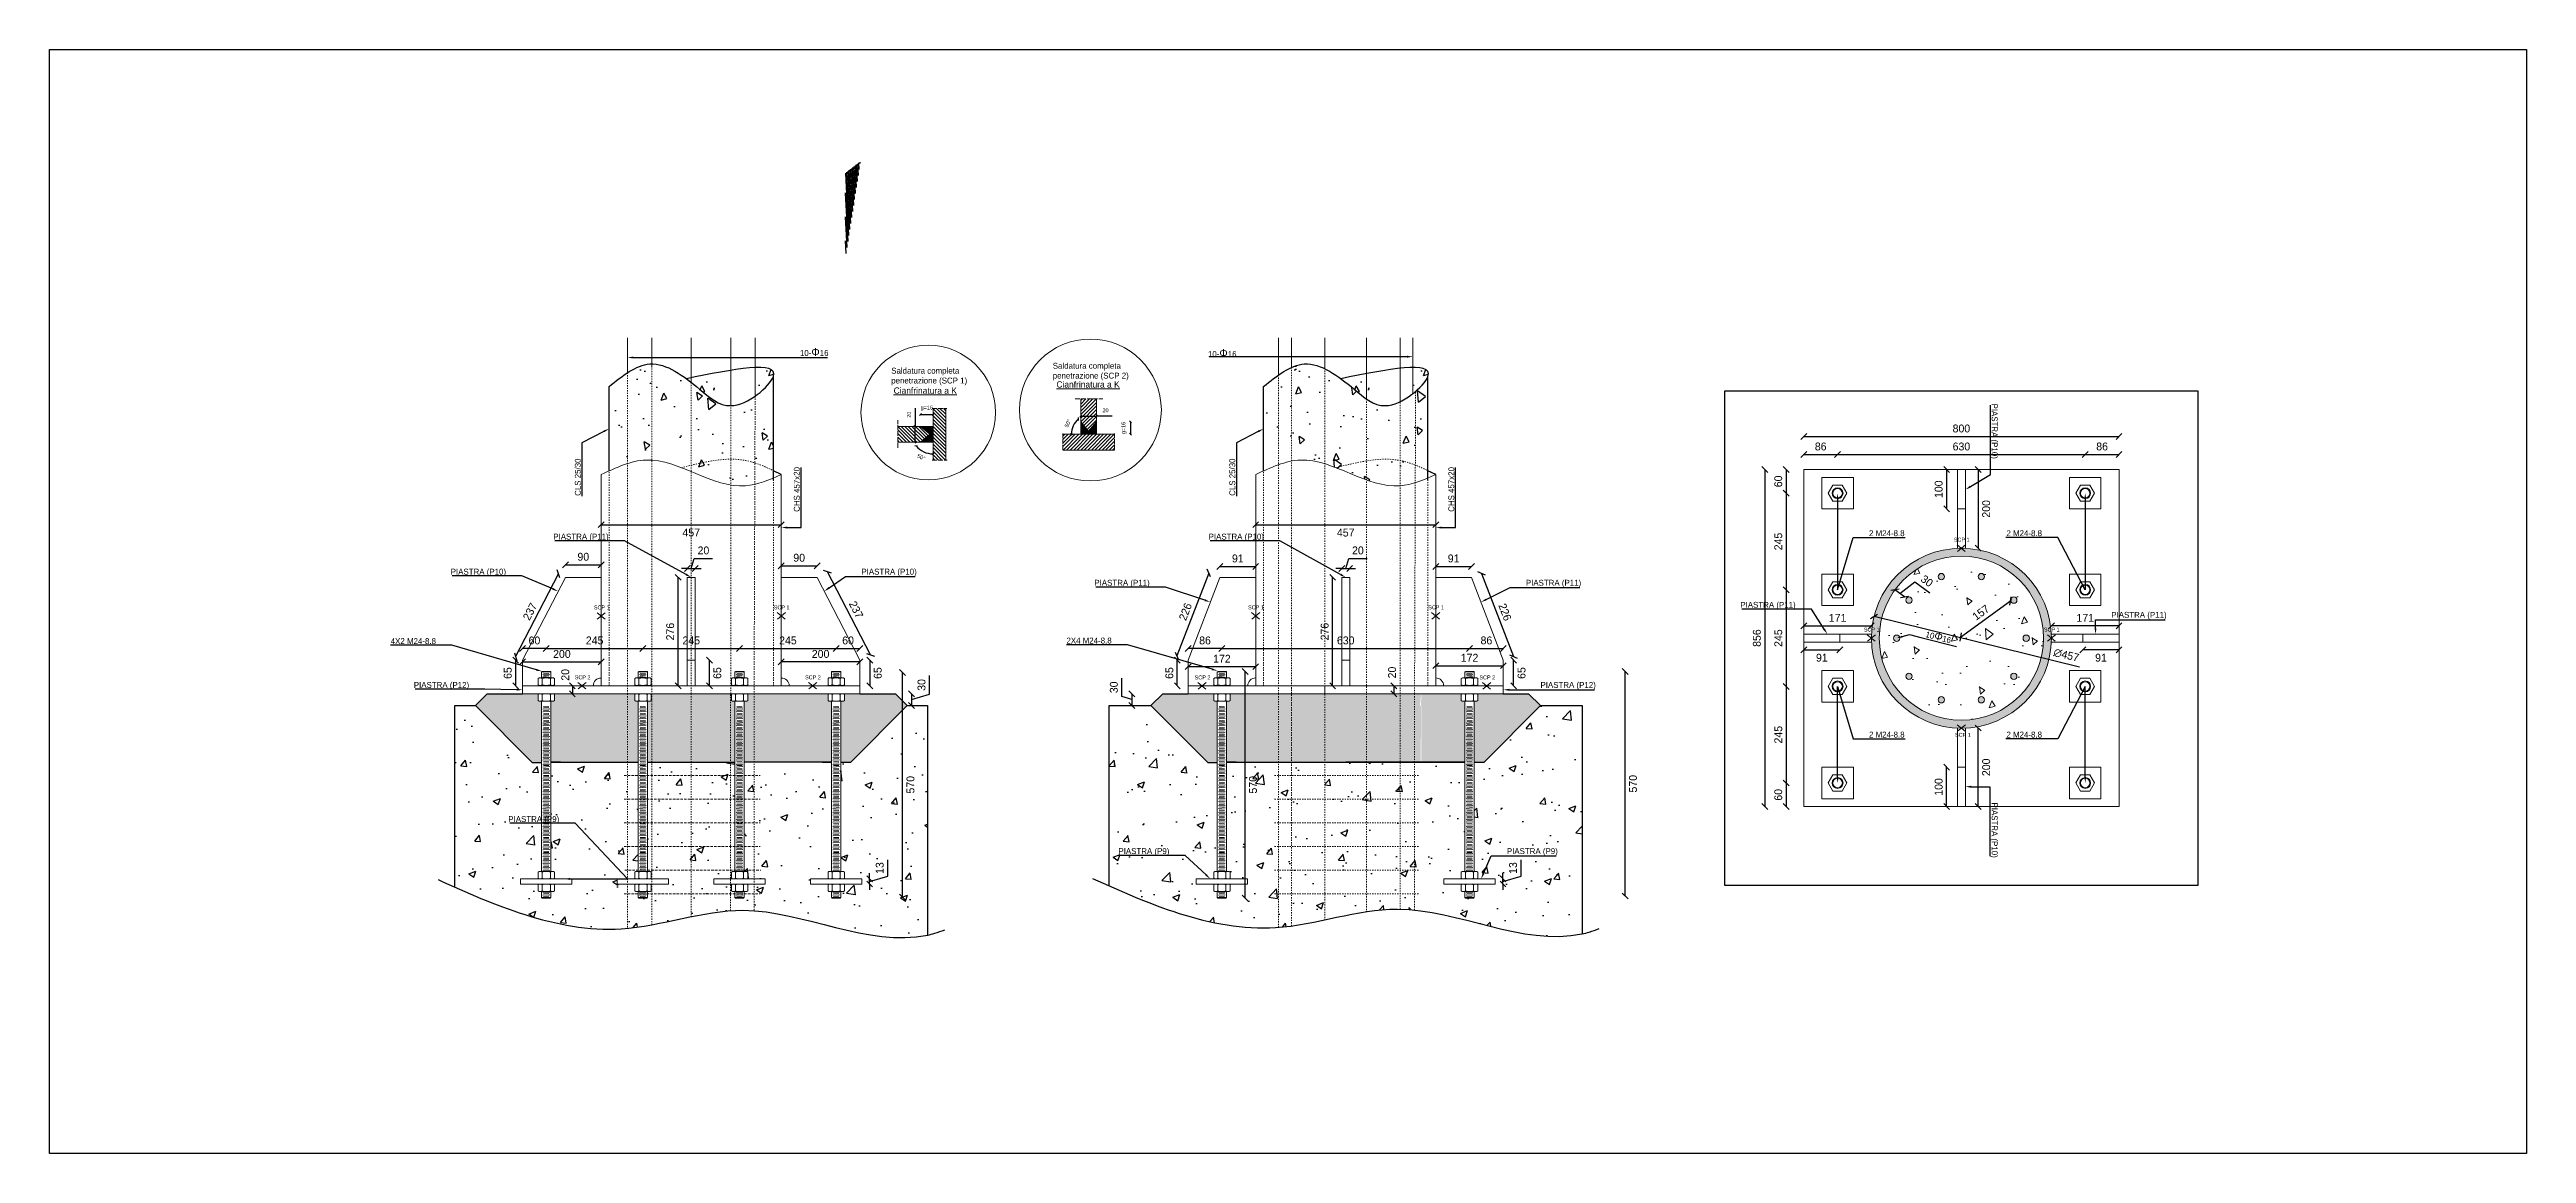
# Model space of a CAD drawing. Header units: millimetres. Extents: x -6949 to 549764, y -83146 to 127128.
# Drawn here: x 15300 to 21587, y -55754 to -52951 of the extents above; entities that cross this region are included whole.
import ezdxf
from ezdxf import colors
from ezdxf.entities.mleader import LeaderData, LeaderLine
from ezdxf.math import Vec2, Vec3

# ---------------------------------------------------------------- set-up
doc = ezdxf.new("R2010")
doc.units = ezdxf.units.MM
for name, pattern in [('ACAD_ISO02W100', [15, 12, -3]), ('Tratteggio lungo', [9.525, 6.35, -3.175]), ('Tratto', [6.35, 3.175, -3.175])]:
    doc.linetypes.add(name, pattern=pattern)
for name, color, linetype, lineweight in [('armatura', 1, 'Continuous', 15), ('bulloni', 5, 'Continuous', 9), ('cemento', 253, 'Continuous', 9), ('piastra', 6, 'Continuous', 18), ('S-BEAM', 5, 'Continuous', 18), ('S-COLS', 7, 'Continuous', 18), ('S-FSTN', 7, 'Continuous', 18), ('S20', 7, 'Continuous', 25), ('sezione', 1, 'ACAD_ISO02W100', 20), ('tratteggio', 253, 'Tratto', 15)]:
    doc.layers.add(name, color=color, linetype=linetype, lineweight=lineweight)
doc.layers.add('quote', color=7, linetype='Continuous', lineweight=5, true_color=0x383838)
doc.styles.get("Standard").update_dxf_attribs({"font": ''})
doc.styles.get('Standard').set_extended_font_data('Bahnschrift Light')
doc.dimstyles.new('per cianfrini', dxfattribs={"dimtxt": 10, "dimasz": 5, "dimexe": 0.18, "dimexo": 0.0625, "dimgap": 10, "dimtad": 2, "dimdec": 0, "dimlfac": 0.5, "dimzin": 0, "dimdsep": 46, "dimtxsty": 'Standard', "dimblk": 'OBLIQUE', "dimcen": 0, "dimse1": 1, "dimse2": 1, "dimadec": 0, "dimazin": 0, "dimtfac": 1, "dimtdec": 0, "dimtofl": 0, "dimtmove": 1, "dimatfit": 3, "dimfxl": 1, "dimtolj": 1, "dimtzin": 0, "dimarcsym": 1})
doc.dimstyles.new('Q 1_15', dxfattribs={"dimtxt": 20, "dimasz": 15, "dimexe": 0.18, "dimexo": 0.0625, "dimgap": 10, "dimtad": 2, "dimdec": 0, "dimzin": 0, "dimdsep": 46, "dimtxsty": 'Standard', "dimblk": 'OBLIQUE', "dimcen": 0, "dimse1": 1, "dimse2": 1, "dimadec": 0, "dimazin": 0, "dimtfac": 1, "dimtdec": 0, "dimtofl": 0, "dimtmove": 1, "dimatfit": 3, "dimfxl": 1, "dimtolj": 1, "dimtzin": 0, "dimarcsym": 1})

msp = doc.modelspace()

# ---------------------------------------------------------------- texts
at = {"layer": 'quote', "color": 0, "char_height": 15, "attachment_point": 1}
for s, insert in [('Saldatura completa penetrazione (SCP 2)', (17846.6, -53746.4)), ('Saldatura completa penetrazione (SCP 1)', (17436.6, -53758.9))]:
    msp.add_mtext_dynamic_manual_height_columns(s, width=279.735, gutter_width=1, heights=[0], dxfattribs=dict(at, insert=insert))
at = {"layer": 'quote', "char_height": 16, "attachment_point": 1}
for insert in [(17442.8, -53808.9), (17855.9, -53793.3)]:
    msp.add_mtext_dynamic_manual_height_columns('{\\LCianfrinatura a K}', width=268.309, gutter_width=2, heights=[0], dxfattribs=dict(at, insert=insert))
at = {"layer": 'quote', "color": 1, "char_height": 10, "attachment_point": 1}
for s, insert in [('SCP 1', (20133.7, -54190.5)), ('SCP 1', (16682, -54362.6)), ('SCP 1', (17138.5, -54362.4)), ('SCP 1', (18342.3, -54362.4)), ('SCP 1', (18799.5, -54362.3)), ('SCP 1', (19905.2, -54418.8)), ('SCP 1', (20362.2, -54418.8)), ('SCP 2', (16633.4, -54540.1)), ('SCP 2', (17218, -54540.1)), ('SCP 2', (18206.8, -54540.3)), ('SCP 2', (18929.5, -54540.3)), ('SCP 1', (20136.7, -54686.1))]:
    msp.add_mtext_dynamic_manual_height_columns(s, width=110.555, gutter_width=1, heights=[0], dxfattribs=dict(at, insert=insert))

# ---------------------------------------------------------------- blocks, each defined once
blk = doc.blocks.new('*U56')
at = {"layer": 'bulloni'}
blk.add_lwpolyline([(-23.7, 0), (-11.8, -20.5), (11.8, -20.5), (23.7, 0), (11.8, 20.5), (-11.8, 20.5)], close=True, dxfattribs=at)
for radius in [13.7, 12]:
    blk.add_circle((0, 0), radius, dxfattribs=at)
blk = doc.blocks.new('*U57')
at = {"color": 0, "linetype": 'ByBlock', "lineweight": -2, "transparency": 16777216}
for p in [(0, 735.9), (0, 490.6), (0, 245.3), (0, 0)]:
    blk.add_blockref('*U56', p, dxfattribs=at)
blk = doc.blocks.new('*U58')
at = {"layer": 'bulloni'}
blk.add_lwpolyline([(-23.7, 0), (-11.8, -20.5), (11.8, -20.5), (23.7, 0), (11.8, 20.5), (-11.8, 20.5)], close=True, dxfattribs=at)
for radius in [13.7, 12]:
    blk.add_circle((0, 0), radius, dxfattribs=at)
blk = doc.blocks.new('*U59')
at = {"color": 0, "linetype": 'ByBlock', "lineweight": -2, "transparency": 16777216}
for p in [(0, 735.9), (0, 490.6), (0, 245.3), (0, 0)]:
    blk.add_blockref('*U58', p, dxfattribs=at)
blk = doc.blocks.new('*U60')
at = {"layer": 'bulloni'}
for p, q in [((-8.7, -0.3), (8.7, 0.7)), ((-6.7, 6.9), (6.7, 6.2)), ((-6.7, 3.2), (6.7, 3.9)), ((-8.7, -6.9), (8.7, -6)), ((-6.7, -3.5), (6.7, -2.8))]:
    blk.add_line(p, q, dxfattribs=at)
blk = doc.blocks.new('*U61')
at = {"color": 0, "linetype": 'ByBlock', "lineweight": -2, "transparency": 16777216}
for p in [(0, 402.5), (0, 385), (0, 367.5), (0, 350), (0, 332.5), (0, 315), (0, 297.5), (0, 280), (0, 262.5), (0, 245), (0, 227.5), (0, 210), (0, 192.5), (0, 175), (0, 157.5), (0, 140), (0, 122.5), (0, 105), (0, 87.5), (0, 70), (0, 52.5), (0, 35), (0, 17.5), (0, 0)]:
    blk.add_blockref('*U60', p, dxfattribs=at)
blk = doc.blocks.new('*U351')
at = {"true_color": 0xc7c8ca}
h = blk.add_hatch(color=9, dxfattribs=at)
h.dxf.hatch_style = 1
h.paths.add_polyline_path([(-228.5, 0, 1), (228.5, 0, 1)])
h.paths.add_polyline_path([(-208.5, 0, -1), (208.5, 0, -1)], flags=16)
h.paths.add_polyline_path([(-145.9, -100.2, -1), (-129.9, -100.2, -1)], flags=0)
h.paths.add_polyline_path([(-178.5, 0, -1), (-162.5, 0, -1)], flags=0)
h.paths.add_polyline_path([(-60.7, -162.2, -1), (-44.7, -162.2, -1)], flags=0)
h.paths.add_polyline_path([(-145.9, 100.2, -1), (-129.9, 100.2, -1)], flags=0)
h.paths.add_polyline_path([(44.7, -162.2, -1), (60.7, -162.2, -1)], flags=0)
h.paths.add_polyline_path([(-60.7, 162.2, -1), (-44.7, 162.2, -1)], flags=0)
h.paths.add_polyline_path([(129.9, -100.2, -1), (145.9, -100.2, -1)], flags=0)
h.paths.add_polyline_path([(44.7, 162.2, -1), (60.7, 162.2, -1)], flags=0)
h.paths.add_polyline_path([(162.5, 0, -1), (178.5, 0, -1)], flags=0)
h.paths.add_polyline_path([(129.9, 100.2, -1), (145.9, 100.2, -1)], flags=0)
blk = doc.blocks.new('*U352')
at = {"layer": 'piastra', "color": 0, "linetype": 'ByBlock', "lineweight": -2, "transparency": 16777216}
blk.add_blockref('*U351', (0, 0), dxfattribs=at)
blk = doc.blocks.new('_Oblique')
at = {"color": 0, "linetype": 'ByBlock', "lineweight": -2}
blk.add_line((-0.5, -0.5), (0.5, 0.5), dxfattribs=at)
blk = doc.blocks.new('*D830')
at = {"layer": 'Defpoints', "color": 0, "transparency": 16777216}
for p in [(16609.9, -54291.2), (16700.6, -54259.2), (16700.6, -54291.2)]:
    blk.add_point(p, dxfattribs=at)
at = {"layer": 'quote', "color": 0, "lineweight": -2, "transparency": 16777216}
blk.add_line((16609.9, -54259.2), (16700.6, -54259.2), dxfattribs=at)
at = {"layer": 'quote', "color": 0, "lineweight": -2, "transparency": 16777216, "xscale": 15, "yscale": 15, "zscale": 15, "rotation": 180}
blk.add_blockref('_Oblique', (16609.9, -54259.2), dxfattribs=at)
at = {"layer": 'quote', "color": 0, "lineweight": -2, "transparency": 16777216, "xscale": 15, "yscale": 15, "zscale": 15}
blk.add_blockref('_Oblique', (16700.6, -54259.2), dxfattribs=at)
at = {"layer": 'quote', "color": 0, "transparency": 16777216, "insert": (16655.2, -54239), "char_height": 20, "attachment_point": 5}
blk.add_mtext('\\A1;90', dxfattribs=at)
blk = doc.blocks.new('*D831')
at = {"layer": 'Defpoints', "color": 0, "transparency": 16777216}
for p in [(17157.6, -54291.2), (17248.4, -54261.7), (17248.4, -54291.2)]:
    blk.add_point(p, dxfattribs=at)
at = {"layer": 'quote', "color": 0, "lineweight": -2, "transparency": 16777216}
blk.add_line((17157.6, -54261.7), (17248.4, -54261.7), dxfattribs=at)
at = {"layer": 'quote', "color": 0, "lineweight": -2, "transparency": 16777216, "xscale": 15, "yscale": 15, "zscale": 15, "rotation": 180}
blk.add_blockref('_Oblique', (17157.6, -54261.7), dxfattribs=at)
at = {"layer": 'quote', "color": 0, "lineweight": -2, "transparency": 16777216, "xscale": 15, "yscale": 15, "zscale": 15}
blk.add_blockref('_Oblique', (17248.4, -54261.7), dxfattribs=at)
at = {"layer": 'quote', "color": 0, "transparency": 16777216, "insert": (17203, -54241.5), "char_height": 20, "attachment_point": 5}
blk.add_mtext('\\A1;90', dxfattribs=at)
blk = doc.blocks.new('*D832')
at = {"layer": 'Defpoints', "color": 0, "transparency": 16777216}
for p in [(16592.2, -54282.1), (16609.9, -54291.2), (16501.1, -54501.8)]:
    blk.add_point(p, dxfattribs=at)
at = {"layer": 'quote', "color": 0, "lineweight": -2, "transparency": 16777216}
blk.add_line((16483.4, -54492.7), (16592.2, -54282.1), dxfattribs=at)
at = {"layer": 'quote', "color": 0, "lineweight": -2, "transparency": 16777216, "xscale": 15, "yscale": 15, "zscale": 15}
for p, rotation in [((16592.2, -54282.1), 62.67610907251751), ((16483.4, -54492.7), 242.6761090725175)]:
    blk.add_blockref('_Oblique', p, dxfattribs=dict(at, rotation=rotation))
at = {"layer": 'quote', "color": 0, "transparency": 16777216, "insert": (16519.9, -54378.1), "char_height": 20, "attachment_point": 5, "rotation": 62.67611}
blk.add_mtext('\\A1;237', dxfattribs=at)
blk = doc.blocks.new('*D833')
at = {"layer": 'Defpoints', "color": 0, "transparency": 16777216}
for p in [(16483.5, -54501.8), (16501.1, -54501.8), (16501.1, -54566.7)]:
    blk.add_point(p, dxfattribs=at)
at = {"layer": 'quote', "color": 0, "lineweight": -2, "transparency": 16777216}
blk.add_line((16483.5, -54566.7), (16483.5, -54501.8), dxfattribs=at)
at = {"layer": 'quote', "color": 0, "lineweight": -2, "transparency": 16777216, "xscale": 15, "yscale": 15, "zscale": 15}
for p, rotation in [((16483.5, -54501.8), 90), ((16483.5, -54566.7), 270)]:
    blk.add_blockref('_Oblique', p, dxfattribs=dict(at, rotation=rotation))
at = {"layer": 'quote', "color": 0, "transparency": 16777216, "insert": (16463.4, -54534.2), "char_height": 20, "attachment_point": 5, "rotation": 90}
blk.add_mtext('\\A1;65', dxfattribs=at)
blk = doc.blocks.new('*D834')
at = {"layer": 'Defpoints', "color": 0, "transparency": 16777216}
for p in [(17248.4, -54291.2), (17275.2, -54277.3), (17357.1, -54501.8)]:
    blk.add_point(p, dxfattribs=at)
at = {"layer": 'quote', "color": 0, "lineweight": -2, "transparency": 16777216}
blk.add_line((17384, -54487.9), (17275.2, -54277.3), dxfattribs=at)
at = {"layer": 'quote', "color": 0, "lineweight": -2, "transparency": 16777216, "xscale": 15, "yscale": 15, "zscale": 15}
for p, rotation in [((17275.2, -54277.3), 117.3238909274825), ((17384, -54487.9), 297.3238909274825)]:
    blk.add_blockref('_Oblique', p, dxfattribs=dict(at, rotation=rotation))
at = {"layer": 'quote', "color": 0, "transparency": 16777216, "insert": (17347.6, -54373.3), "char_height": 20, "attachment_point": 5, "rotation": 297.32389}
blk.add_mtext('\\A1;237', dxfattribs=at)
blk = doc.blocks.new('*D835')
at = {"layer": 'Defpoints', "color": 0, "transparency": 16777216}
for p in [(17357.1, -54501.8), (17357.1, -54566.7), (17382.4, -54566.7)]:
    blk.add_point(p, dxfattribs=at)
at = {"layer": 'quote', "color": 0, "lineweight": -2, "transparency": 16777216}
blk.add_line((17382.4, -54501.8), (17382.4, -54566.7), dxfattribs=at)
at = {"layer": 'quote', "color": 0, "lineweight": -2, "transparency": 16777216, "xscale": 15, "yscale": 15, "zscale": 15}
for p, rotation in [((17382.4, -54501.8), 89.97241691609257), ((17382.4, -54566.7), 269.9724169160926)]:
    blk.add_blockref('_Oblique', p, dxfattribs=dict(at, rotation=rotation))
at = {"layer": 'quote', "color": 0, "transparency": 16777216, "insert": (17402.5, -54534.3), "char_height": 20, "attachment_point": 5, "rotation": 89.97242}
blk.add_mtext('\\A1;65', dxfattribs=at)
blk = doc.blocks.new('*D836')
at = {"layer": 'Defpoints', "color": 0, "transparency": 16777216}
for p in [(16919.1, -54291.2), (16939.1, -54268.5), (16939.1, -54291.2)]:
    blk.add_point(p, dxfattribs=at)
at = {"layer": 'quote', "color": 0, "lineweight": -2, "transparency": 16777216}
for p, q in [((16929.1, -54268.5), (16936.7, -54243.1)), ((16936.7, -54243.1), (16983.3, -54243.1)), ((16919.1, -54268.5), (16904.1, -54268.5)), ((16919.1, -54268.5), (16939.1, -54268.5)), ((16939.1, -54268.5), (16954.1, -54268.5))]:
    blk.add_line(p, q, dxfattribs=at)
at = {"layer": 'quote', "color": 0, "lineweight": -2, "transparency": 16777216, "xscale": 15, "yscale": 15, "zscale": 15}
blk.add_blockref('_Oblique', (16919.1, -54268.5), dxfattribs=at)
at = {"layer": 'quote', "color": 0, "lineweight": -2, "transparency": 16777216, "xscale": 15, "yscale": 15, "zscale": 15, "rotation": 180}
blk.add_blockref('_Oblique', (16939.1, -54268.5), dxfattribs=at)
at = {"layer": 'quote', "color": 0, "transparency": 16777216, "insert": (16960, -54222.9), "char_height": 20, "attachment_point": 5}
blk.add_mtext('\\A1;20', dxfattribs=at)
blk = doc.blocks.new('*D837')
at = {"layer": 'Defpoints', "color": 0, "transparency": 16777216}
for p in [(16895.9, -54291.2), (16919.1, -54291.2), (16919.1, -54566.7)]:
    blk.add_point(p, dxfattribs=at)
at = {"layer": 'quote', "color": 0, "lineweight": -2, "transparency": 16777216}
blk.add_line((16895.9, -54566.7), (16895.9, -54291.2), dxfattribs=at)
at = {"layer": 'quote', "color": 0, "lineweight": -2, "transparency": 16777216, "xscale": 15, "yscale": 15, "zscale": 15}
for p, rotation in [((16895.9, -54291.2), 90), ((16895.9, -54566.7), 270)]:
    blk.add_blockref('_Oblique', p, dxfattribs=dict(at, rotation=rotation))
at = {"layer": 'quote', "color": 0, "transparency": 16777216, "insert": (16875.7, -54429), "char_height": 20, "attachment_point": 5, "rotation": 90}
blk.add_mtext('\\A1;276', dxfattribs=at)
blk = doc.blocks.new('*D838')
at = {"layer": 'Defpoints', "color": 0, "transparency": 16777216}
for p in [(16939.1, -54501.8), (16975.2, -54501.8), (16939.1, -54566.7)]:
    blk.add_point(p, dxfattribs=at)
at = {"layer": 'quote', "color": 0, "lineweight": -2, "transparency": 16777216}
blk.add_line((16975.2, -54566.7), (16975.2, -54501.8), dxfattribs=at)
at = {"layer": 'quote', "color": 0, "lineweight": -2, "transparency": 16777216, "xscale": 15, "yscale": 15, "zscale": 15}
for p, rotation in [((16975.2, -54501.8), 90), ((16975.2, -54566.7), 270)]:
    blk.add_blockref('_Oblique', p, dxfattribs=dict(at, rotation=rotation))
at = {"layer": 'quote', "color": 0, "transparency": 16777216, "insert": (16995.3, -54534.2), "char_height": 20, "attachment_point": 5, "rotation": 90}
blk.add_mtext('\\A1;65', dxfattribs=at)
blk = doc.blocks.new('*D839')
at = {"layer": 'Defpoints', "color": 0, "transparency": 16777216}
for p in [(16700.6, -54030.2), (17157.6, -54030.2), (17157.6, -54157.5)]:
    blk.add_point(p, dxfattribs=at)
at = {"layer": 'quote', "color": 0, "lineweight": -2, "transparency": 16777216}
blk.add_line((16700.6, -54157.5), (17157.6, -54157.5), dxfattribs=at)
at = {"layer": 'quote', "color": 0, "lineweight": -2, "transparency": 16777216, "xscale": 15, "yscale": 15, "zscale": 15, "rotation": 180}
blk.add_blockref('_Oblique', (16700.6, -54157.5), dxfattribs=at)
at = {"layer": 'quote', "color": 0, "lineweight": -2, "transparency": 16777216, "xscale": 15, "yscale": 15, "zscale": 15}
blk.add_blockref('_Oblique', (17157.6, -54157.5), dxfattribs=at)
at = {"layer": 'quote', "color": 0, "transparency": 16777216, "insert": (16929.1, -54177.6), "char_height": 20, "attachment_point": 5}
blk.add_mtext('\\A1;457', dxfattribs=at)
blk = doc.blocks.new('*D840')
at = {"layer": 'Defpoints', "color": 0, "transparency": 16777216}
for p in [(16806.4, -54471.7), (16561.1, -54530), (16806.4, -54530)]:
    blk.add_point(p, dxfattribs=at)
at = {"layer": 'quote', "color": 0, "lineweight": -2, "transparency": 16777216}
blk.add_line((16561.1, -54471.7), (16806.4, -54471.7), dxfattribs=at)
at = {"layer": 'quote', "color": 0, "lineweight": -2, "transparency": 16777216, "xscale": 15, "yscale": 15, "zscale": 15, "rotation": 180}
blk.add_blockref('_Oblique', (16561.1, -54471.7), dxfattribs=at)
at = {"layer": 'quote', "color": 0, "lineweight": -2, "transparency": 16777216, "xscale": 15, "yscale": 15, "zscale": 15}
blk.add_blockref('_Oblique', (16806.4, -54471.7), dxfattribs=at)
at = {"layer": 'quote', "color": 0, "transparency": 16777216, "insert": (16683.8, -54451.5), "char_height": 20, "attachment_point": 5}
blk.add_mtext('\\A1;245', dxfattribs=at)
blk = doc.blocks.new('*D841')
at = {"layer": 'Defpoints', "color": 0, "transparency": 16777216}
for p in [(17051.7, -54471.7), (16806.4, -54530), (17051.7, -54530)]:
    blk.add_point(p, dxfattribs=at)
at = {"layer": 'quote', "color": 0, "lineweight": -2, "transparency": 16777216}
blk.add_line((16806.4, -54471.7), (17051.7, -54471.7), dxfattribs=at)
at = {"layer": 'quote', "color": 0, "lineweight": -2, "transparency": 16777216, "xscale": 15, "yscale": 15, "zscale": 15, "rotation": 180}
blk.add_blockref('_Oblique', (16806.4, -54471.7), dxfattribs=at)
at = {"layer": 'quote', "color": 0, "lineweight": -2, "transparency": 16777216, "xscale": 15, "yscale": 15, "zscale": 15}
blk.add_blockref('_Oblique', (17051.7, -54471.7), dxfattribs=at)
at = {"layer": 'quote', "color": 0, "transparency": 16777216, "insert": (16929.1, -54451.5), "char_height": 20, "attachment_point": 5}
blk.add_mtext('\\A1;245', dxfattribs=at)
blk = doc.blocks.new('*D842')
at = {"layer": 'Defpoints', "color": 0, "transparency": 16777216}
for p in [(17297, -54471.7), (17051.7, -54530), (17297, -54530)]:
    blk.add_point(p, dxfattribs=at)
at = {"layer": 'quote', "color": 0, "lineweight": -2, "transparency": 16777216}
blk.add_line((17051.7, -54471.7), (17297, -54471.7), dxfattribs=at)
at = {"layer": 'quote', "color": 0, "lineweight": -2, "transparency": 16777216, "xscale": 15, "yscale": 15, "zscale": 15, "rotation": 180}
blk.add_blockref('_Oblique', (17051.7, -54471.7), dxfattribs=at)
at = {"layer": 'quote', "color": 0, "lineweight": -2, "transparency": 16777216, "xscale": 15, "yscale": 15, "zscale": 15}
blk.add_blockref('_Oblique', (17297, -54471.7), dxfattribs=at)
at = {"layer": 'quote', "color": 0, "transparency": 16777216, "insert": (17174.4, -54451.5), "char_height": 20, "attachment_point": 5}
blk.add_mtext('\\A1;245', dxfattribs=at)
blk = doc.blocks.new('*D843')
at = {"layer": 'Defpoints', "color": 0, "transparency": 16777216}
for p in [(17357.1, -54471.7), (17297, -54530), (17357.1, -54534.2)]:
    blk.add_point(p, dxfattribs=at)
at = {"layer": 'quote', "color": 0, "lineweight": -2, "transparency": 16777216}
blk.add_line((17297, -54471.7), (17357.1, -54471.7), dxfattribs=at)
at = {"layer": 'quote', "color": 0, "lineweight": -2, "transparency": 16777216, "xscale": 15, "yscale": 15, "zscale": 15, "rotation": 180}
blk.add_blockref('_Oblique', (17297, -54471.7), dxfattribs=at)
at = {"layer": 'quote', "color": 0, "lineweight": -2, "transparency": 16777216, "xscale": 15, "yscale": 15, "zscale": 15}
blk.add_blockref('_Oblique', (17357.1, -54471.7), dxfattribs=at)
at = {"layer": 'quote', "color": 0, "transparency": 16777216, "insert": (17327.1, -54451.5), "char_height": 20, "attachment_point": 5}
blk.add_mtext('\\A1;60', dxfattribs=at)
blk = doc.blocks.new('*D844')
at = {"layer": 'Defpoints', "color": 0, "transparency": 16777216}
for p in [(16501.1, -54471.7), (16501.1, -54566.7), (16561.1, -54530)]:
    blk.add_point(p, dxfattribs=at)
at = {"layer": 'quote', "color": 0, "lineweight": -2, "transparency": 16777216}
blk.add_line((16561.1, -54471.7), (16501.1, -54471.7), dxfattribs=at)
at = {"layer": 'quote', "color": 0, "lineweight": -2, "transparency": 16777216, "xscale": 15, "yscale": 15, "zscale": 15, "rotation": 180}
blk.add_blockref('_Oblique', (16501.1, -54471.7), dxfattribs=at)
at = {"layer": 'quote', "color": 0, "lineweight": -2, "transparency": 16777216, "xscale": 15, "yscale": 15, "zscale": 15}
blk.add_blockref('_Oblique', (16561.1, -54471.7), dxfattribs=at)
at = {"layer": 'quote', "color": 0, "transparency": 16777216, "insert": (16531.1, -54451.5), "char_height": 20, "attachment_point": 5}
blk.add_mtext('\\A1;60', dxfattribs=at)
blk = doc.blocks.new('*D845')
at = {"layer": 'Defpoints', "color": 0, "transparency": 16777216}
for p in [(18270.9, -54291.2), (18361.7, -54263.4), (18361.7, -54291.2)]:
    blk.add_point(p, dxfattribs=at)
at = {"layer": 'quote', "color": 0, "lineweight": -2, "transparency": 16777216}
blk.add_line((18270.9, -54263.4), (18361.7, -54263.4), dxfattribs=at)
at = {"layer": 'quote', "color": 0, "lineweight": -2, "transparency": 16777216, "xscale": 15, "yscale": 15, "zscale": 15, "rotation": 180}
blk.add_blockref('_Oblique', (18270.9, -54263.4), dxfattribs=at)
at = {"layer": 'quote', "color": 0, "lineweight": -2, "transparency": 16777216, "xscale": 15, "yscale": 15, "zscale": 15}
blk.add_blockref('_Oblique', (18361.7, -54263.4), dxfattribs=at)
at = {"layer": 'quote', "color": 0, "transparency": 16777216, "insert": (18316.3, -54243.3), "char_height": 20, "attachment_point": 5}
blk.add_mtext('\\A1;91', dxfattribs=at)
blk = doc.blocks.new('*D846')
at = {"layer": 'Defpoints', "color": 0, "transparency": 16777216}
for p in [(18270.9, -54291.2), (18161.8, -54490.9), (18190.1, -54501.8)]:
    blk.add_point(p, dxfattribs=at)
at = {"layer": 'quote', "color": 0, "lineweight": -2, "transparency": 16777216}
blk.add_line((18242.6, -54280.3), (18161.8, -54490.9), dxfattribs=at)
at = {"layer": 'quote', "color": 0, "lineweight": -2, "transparency": 16777216, "xscale": 15, "yscale": 15, "zscale": 15}
for p, rotation in [((18242.6, -54280.3), 69.00130227152101), ((18161.8, -54490.9), 249.0013022715211)]:
    blk.add_blockref('_Oblique', p, dxfattribs=dict(at, rotation=rotation))
at = {"layer": 'quote', "color": 0, "transparency": 16777216, "insert": (18183.3, -54378.4), "char_height": 20, "attachment_point": 5, "rotation": 69.0013}
blk.add_mtext('\\A1;226', dxfattribs=at)
blk = doc.blocks.new('*D847')
at = {"layer": 'Defpoints', "color": 0, "transparency": 16777216}
for p in [(18162.7, -54501.8), (18190.1, -54501.8), (18190.1, -54566.7)]:
    blk.add_point(p, dxfattribs=at)
at = {"layer": 'quote', "color": 0, "lineweight": -2, "transparency": 16777216}
blk.add_line((18162.7, -54566.7), (18162.7, -54501.8), dxfattribs=at)
at = {"layer": 'quote', "color": 0, "lineweight": -2, "transparency": 16777216, "xscale": 15, "yscale": 15, "zscale": 15}
for p, rotation in [((18162.7, -54501.8), 90), ((18162.7, -54566.7), 270)]:
    blk.add_blockref('_Oblique', p, dxfattribs=dict(at, rotation=rotation))
at = {"layer": 'quote', "color": 0, "transparency": 16777216, "insert": (18142.6, -54534.2), "char_height": 20, "attachment_point": 5, "rotation": 90}
blk.add_mtext('\\A1;65', dxfattribs=at)
blk = doc.blocks.new('*D848')
at = {"layer": 'Defpoints', "color": 0, "transparency": 16777216}
for p in [(18818.7, -54291.2), (18909.4, -54263.4), (18909.4, -54291.2)]:
    blk.add_point(p, dxfattribs=at)
at = {"layer": 'quote', "color": 0, "lineweight": -2, "transparency": 16777216}
blk.add_line((18818.7, -54263.4), (18909.4, -54263.4), dxfattribs=at)
at = {"layer": 'quote', "color": 0, "lineweight": -2, "transparency": 16777216, "xscale": 15, "yscale": 15, "zscale": 15, "rotation": 180}
blk.add_blockref('_Oblique', (18818.7, -54263.4), dxfattribs=at)
at = {"layer": 'quote', "color": 0, "lineweight": -2, "transparency": 16777216, "xscale": 15, "yscale": 15, "zscale": 15}
blk.add_blockref('_Oblique', (18909.4, -54263.4), dxfattribs=at)
at = {"layer": 'quote', "color": 0, "transparency": 16777216, "insert": (18864, -54243.3), "char_height": 20, "attachment_point": 5}
blk.add_mtext('\\A1;91', dxfattribs=at)
blk = doc.blocks.new('*D849')
at = {"layer": 'Defpoints', "color": 0, "transparency": 16777216}
for p in [(18909.4, -54291.2), (18990.2, -54501.8), (19015.8, -54491.9)]:
    blk.add_point(p, dxfattribs=at)
at = {"layer": 'quote', "color": 0, "lineweight": -2, "transparency": 16777216}
blk.add_line((18935, -54281.4), (19015.8, -54491.9), dxfattribs=at)
at = {"layer": 'quote', "color": 0, "lineweight": -2, "transparency": 16777216, "xscale": 15, "yscale": 15, "zscale": 15}
for p, rotation in [((18935, -54281.4), 110.998697728479), ((19015.8, -54491.9), 290.9986977284789)]:
    blk.add_blockref('_Oblique', p, dxfattribs=dict(at, rotation=rotation))
at = {"layer": 'quote', "color": 0, "transparency": 16777216, "insert": (18994.3, -54379.4), "char_height": 20, "attachment_point": 5, "rotation": 290.9987}
blk.add_mtext('\\A1;226', dxfattribs=at)
blk = doc.blocks.new('*D850')
at = {"layer": 'Defpoints', "color": 0, "transparency": 16777216}
for p in [(18990.2, -54501.8), (19016.4, -54501.8), (18990.2, -54566.7)]:
    blk.add_point(p, dxfattribs=at)
at = {"layer": 'quote', "color": 0, "lineweight": -2, "transparency": 16777216}
blk.add_line((19016.4, -54566.7), (19016.4, -54501.8), dxfattribs=at)
at = {"layer": 'quote', "color": 0, "lineweight": -2, "transparency": 16777216, "xscale": 15, "yscale": 15, "zscale": 15}
for p, rotation in [((19016.4, -54501.8), 90), ((19016.4, -54566.7), 270)]:
    blk.add_blockref('_Oblique', p, dxfattribs=dict(at, rotation=rotation))
at = {"layer": 'quote', "color": 0, "transparency": 16777216, "insert": (19036.5, -54534.2), "char_height": 20, "attachment_point": 5, "rotation": 90}
blk.add_mtext('\\A1;65', dxfattribs=at)
blk = doc.blocks.new('*D851')
at = {"layer": 'Defpoints', "color": 0, "transparency": 16777216}
for p in [(18361.7, -54030.2), (18818.7, -54030.2), (18818.7, -54157.5)]:
    blk.add_point(p, dxfattribs=at)
at = {"layer": 'quote', "color": 0, "lineweight": -2, "transparency": 16777216}
blk.add_line((18361.7, -54157.5), (18818.7, -54157.5), dxfattribs=at)
at = {"layer": 'quote', "color": 0, "lineweight": -2, "transparency": 16777216, "xscale": 15, "yscale": 15, "zscale": 15, "rotation": 180}
blk.add_blockref('_Oblique', (18361.7, -54157.5), dxfattribs=at)
at = {"layer": 'quote', "color": 0, "lineweight": -2, "transparency": 16777216, "xscale": 15, "yscale": 15, "zscale": 15}
blk.add_blockref('_Oblique', (18818.7, -54157.5), dxfattribs=at)
at = {"layer": 'quote', "color": 0, "transparency": 16777216, "insert": (18590.2, -54177.6), "char_height": 20, "attachment_point": 5}
blk.add_mtext('\\A1;457', dxfattribs=at)
blk = doc.blocks.new('*D852')
at = {"layer": 'Defpoints', "color": 0, "transparency": 16777216}
for p in [(18904.4, -54471.7), (18275.9, -54530), (18904.4, -54530)]:
    blk.add_point(p, dxfattribs=at)
at = {"layer": 'quote', "color": 0, "lineweight": -2, "transparency": 16777216}
blk.add_line((18275.9, -54471.7), (18904.4, -54471.7), dxfattribs=at)
at = {"layer": 'quote', "color": 0, "lineweight": -2, "transparency": 16777216, "xscale": 15, "yscale": 15, "zscale": 15, "rotation": 180}
blk.add_blockref('_Oblique', (18275.9, -54471.7), dxfattribs=at)
at = {"layer": 'quote', "color": 0, "lineweight": -2, "transparency": 16777216, "xscale": 15, "yscale": 15, "zscale": 15}
blk.add_blockref('_Oblique', (18904.4, -54471.7), dxfattribs=at)
at = {"layer": 'quote', "color": 0, "transparency": 16777216, "insert": (18590.2, -54451.5), "char_height": 20, "attachment_point": 5}
blk.add_mtext('\\A1;630', dxfattribs=at)
blk = doc.blocks.new('*D853')
at = {"layer": 'Defpoints', "color": 0, "transparency": 16777216}
for p in [(18190.2, -54471.7), (18190.2, -54566.7), (18275.9, -54530)]:
    blk.add_point(p, dxfattribs=at)
at = {"layer": 'quote', "color": 0, "lineweight": -2, "transparency": 16777216}
blk.add_line((18275.9, -54471.7), (18190.2, -54471.7), dxfattribs=at)
at = {"layer": 'quote', "color": 0, "lineweight": -2, "transparency": 16777216, "xscale": 15, "yscale": 15, "zscale": 15, "rotation": 180}
blk.add_blockref('_Oblique', (18190.2, -54471.7), dxfattribs=at)
at = {"layer": 'quote', "color": 0, "lineweight": -2, "transparency": 16777216, "xscale": 15, "yscale": 15, "zscale": 15}
blk.add_blockref('_Oblique', (18275.9, -54471.7), dxfattribs=at)
at = {"layer": 'quote', "color": 0, "transparency": 16777216, "insert": (18233.1, -54451.5), "char_height": 20, "attachment_point": 5}
blk.add_mtext('\\A1;86', dxfattribs=at)
blk = doc.blocks.new('*D854')
at = {"layer": 'Defpoints', "color": 0, "transparency": 16777216}
for p in [(18990.2, -54471.7), (18904.4, -54530), (18990.2, -54566.7)]:
    blk.add_point(p, dxfattribs=at)
at = {"layer": 'quote', "color": 0, "lineweight": -2, "transparency": 16777216}
blk.add_line((18904.4, -54471.7), (18990.2, -54471.7), dxfattribs=at)
at = {"layer": 'quote', "color": 0, "lineweight": -2, "transparency": 16777216, "xscale": 15, "yscale": 15, "zscale": 15, "rotation": 180}
blk.add_blockref('_Oblique', (18904.4, -54471.7), dxfattribs=at)
at = {"layer": 'quote', "color": 0, "lineweight": -2, "transparency": 16777216, "xscale": 15, "yscale": 15, "zscale": 15}
blk.add_blockref('_Oblique', (18990.2, -54471.7), dxfattribs=at)
at = {"layer": 'quote', "color": 0, "transparency": 16777216, "insert": (18947.3, -54451.5), "char_height": 20, "attachment_point": 5}
blk.add_mtext('\\A1;86', dxfattribs=at)
blk = doc.blocks.new('*D855')
at = {"layer": 'Defpoints', "color": 0, "transparency": 16777216}
for p in [(18580.2, -54291.2), (18600.2, -54268.5), (18600.2, -54291.2)]:
    blk.add_point(p, dxfattribs=at)
at = {"layer": 'quote', "color": 0, "lineweight": -2, "transparency": 16777216}
for p, q in [((18590.2, -54268.5), (18597.8, -54243.1)), ((18597.8, -54243.1), (18644.3, -54243.1)), ((18580.2, -54268.5), (18565.2, -54268.5)), ((18580.2, -54268.5), (18600.2, -54268.5)), ((18600.2, -54268.5), (18615.2, -54268.5))]:
    blk.add_line(p, q, dxfattribs=at)
at = {"layer": 'quote', "color": 0, "lineweight": -2, "transparency": 16777216, "xscale": 15, "yscale": 15, "zscale": 15}
blk.add_blockref('_Oblique', (18580.2, -54268.5), dxfattribs=at)
at = {"layer": 'quote', "color": 0, "lineweight": -2, "transparency": 16777216, "xscale": 15, "yscale": 15, "zscale": 15, "rotation": 180}
blk.add_blockref('_Oblique', (18600.2, -54268.5), dxfattribs=at)
at = {"layer": 'quote', "color": 0, "transparency": 16777216, "insert": (18621.1, -54222.9), "char_height": 20, "attachment_point": 5}
blk.add_mtext('\\A1;20', dxfattribs=at)
blk = doc.blocks.new('*D856')
at = {"layer": 'Defpoints', "color": 0, "transparency": 16777216}
for p in [(18557, -54291.2), (18580.2, -54291.2), (18580.2, -54566.7)]:
    blk.add_point(p, dxfattribs=at)
at = {"layer": 'quote', "color": 0, "lineweight": -2, "transparency": 16777216}
blk.add_line((18557, -54566.7), (18557, -54291.2), dxfattribs=at)
at = {"layer": 'quote', "color": 0, "lineweight": -2, "transparency": 16777216, "xscale": 15, "yscale": 15, "zscale": 15}
for p, rotation in [((18557, -54291.2), 90), ((18557, -54566.7), 270)]:
    blk.add_blockref('_Oblique', p, dxfattribs=dict(at, rotation=rotation))
at = {"layer": 'quote', "color": 0, "transparency": 16777216, "insert": (18536.8, -54429), "char_height": 20, "attachment_point": 5, "rotation": 90}
blk.add_mtext('\\A1;276', dxfattribs=at)
blk = doc.blocks.new('*D857')
at = {"layer": 'Defpoints', "color": 0, "transparency": 16777216}
for p in [(16515.1, -54566.7), (16515.1, -54586.7), (16627.3, -54586.7)]:
    blk.add_point(p, dxfattribs=at)
at = {"layer": 'quote', "color": 0, "lineweight": -2, "transparency": 16777216}
blk.add_line((16627.3, -54566.7), (16627.3, -54586.7), dxfattribs=at)
at = {"layer": 'quote', "color": 0, "lineweight": -2, "transparency": 16777216, "xscale": 15, "yscale": 15, "zscale": 15}
for p, rotation in [((16627.3, -54566.7), 90), ((16627.3, -54586.7), 270)]:
    blk.add_blockref('_Oblique', p, dxfattribs=dict(at, rotation=rotation))
at = {"layer": 'quote', "color": 0, "transparency": 16777216, "insert": (16609.5, -54538.8), "char_height": 20, "attachment_point": 5, "rotation": 90}
blk.add_mtext('\\A1;20', dxfattribs=at)
blk = doc.blocks.new('*D858')
at = {"layer": 'Defpoints', "color": 0, "transparency": 16777216}
for p in [(18600.2, -54566.7), (18600.2, -54586.7), (18712.3, -54586.7)]:
    blk.add_point(p, dxfattribs=at)
at = {"layer": 'quote', "color": 0, "lineweight": -2, "transparency": 16777216}
blk.add_line((18712.3, -54566.7), (18712.3, -54586.7), dxfattribs=at)
at = {"layer": 'quote', "color": 0, "lineweight": -2, "transparency": 16777216, "xscale": 15, "yscale": 15, "zscale": 15}
for p, rotation in [((18712.3, -54566.7), 90), ((18712.3, -54586.7), 270)]:
    blk.add_blockref('_Oblique', p, dxfattribs=dict(at, rotation=rotation))
at = {"layer": 'quote', "color": 0, "transparency": 16777216, "insert": (18707.9, -54532.9), "char_height": 20, "attachment_point": 5, "rotation": 90}
blk.add_mtext('\\A1;20', dxfattribs=at)
blk = doc.blocks.new('*D859')
at = {"layer": 'Defpoints', "color": 0, "transparency": 16777216}
for p in [(20552.8, -53933.5), (19752.8, -54017.4), (20552.8, -54017.4)]:
    blk.add_point(p, dxfattribs=at)
at = {"layer": 'quote', "color": 0, "lineweight": -2, "transparency": 16777216}
blk.add_line((19752.8, -53933.5), (20552.8, -53933.5), dxfattribs=at)
at = {"layer": 'quote', "color": 0, "lineweight": -2, "transparency": 16777216, "xscale": 15, "yscale": 15, "zscale": 15, "rotation": 180}
blk.add_blockref('_Oblique', (19752.8, -53933.5), dxfattribs=at)
at = {"layer": 'quote', "color": 0, "lineweight": -2, "transparency": 16777216, "xscale": 15, "yscale": 15, "zscale": 15}
blk.add_blockref('_Oblique', (20552.8, -53933.5), dxfattribs=at)
at = {"layer": 'quote', "color": 0, "transparency": 16777216, "insert": (20152.8, -53913.3), "char_height": 20, "attachment_point": 5}
blk.add_mtext('\\A1;800', dxfattribs=at)
blk = doc.blocks.new('*D860')
at = {"layer": 'Defpoints', "color": 0, "transparency": 16777216}
for p in [(19752.8, -54017.4), (19654, -54873.4), (19752.8, -54873.4)]:
    blk.add_point(p, dxfattribs=at)
at = {"layer": 'quote', "color": 0, "lineweight": -2, "transparency": 16777216}
blk.add_line((19654, -54017.4), (19654, -54873.4), dxfattribs=at)
at = {"layer": 'quote', "color": 0, "lineweight": -2, "transparency": 16777216, "xscale": 15, "yscale": 15, "zscale": 15}
for p, rotation in [((19654, -54017.4), 90), ((19654, -54873.4), 270)]:
    blk.add_blockref('_Oblique', p, dxfattribs=dict(at, rotation=rotation))
at = {"layer": 'quote', "color": 0, "transparency": 16777216, "insert": (19633.7, -54445.4), "char_height": 20, "attachment_point": 5, "rotation": 90}
blk.add_mtext('\\A1;856', dxfattribs=at)
blk = doc.blocks.new('*D861')
at = {"layer": 'Defpoints', "color": 0, "transparency": 16777216}
for p in [(19838.6, -54017.4), (19708.3, -54077.5), (19838.6, -54077.5)]:
    blk.add_point(p, dxfattribs=at)
at = {"layer": 'quote', "color": 0, "lineweight": -2, "transparency": 16777216}
blk.add_line((19708.3, -54017.4), (19708.3, -54077.5), dxfattribs=at)
at = {"layer": 'quote', "color": 0, "lineweight": -2, "transparency": 16777216, "xscale": 15, "yscale": 15, "zscale": 15}
for p, rotation in [((19708.3, -54017.4), 90), ((19708.3, -54077.5), 270)]:
    blk.add_blockref('_Oblique', p, dxfattribs=dict(at, rotation=rotation))
at = {"layer": 'quote', "color": 0, "transparency": 16777216, "insert": (19688.1, -54047.5), "char_height": 20, "attachment_point": 5, "rotation": 90}
blk.add_mtext('\\A1;60', dxfattribs=at)
blk = doc.blocks.new('*D862')
at = {"layer": 'Defpoints', "color": 0, "transparency": 16777216}
for p in [(19838.6, -54077.5), (19708.3, -54322.8), (19838.6, -54322.8)]:
    blk.add_point(p, dxfattribs=at)
at = {"layer": 'quote', "color": 0, "lineweight": -2, "transparency": 16777216}
blk.add_line((19708.3, -54077.5), (19708.3, -54322.8), dxfattribs=at)
at = {"layer": 'quote', "color": 0, "lineweight": -2, "transparency": 16777216, "xscale": 15, "yscale": 15, "zscale": 15}
for p, rotation in [((19708.3, -54077.5), 90), ((19708.3, -54322.8), 270)]:
    blk.add_blockref('_Oblique', p, dxfattribs=dict(at, rotation=rotation))
at = {"layer": 'quote', "color": 0, "transparency": 16777216, "insert": (19688.1, -54200.2), "char_height": 20, "attachment_point": 5, "rotation": 90}
blk.add_mtext('\\A1;245', dxfattribs=at)
blk = doc.blocks.new('*D863')
at = {"layer": 'Defpoints', "color": 0, "transparency": 16777216}
for p in [(19838.6, -54322.8), (19708.3, -54568.1), (19838.6, -54568.1)]:
    blk.add_point(p, dxfattribs=at)
at = {"layer": 'quote', "color": 0, "lineweight": -2, "transparency": 16777216}
blk.add_line((19708.3, -54322.8), (19708.3, -54568.1), dxfattribs=at)
at = {"layer": 'quote', "color": 0, "lineweight": -2, "transparency": 16777216, "xscale": 15, "yscale": 15, "zscale": 15}
for p, rotation in [((19708.3, -54322.8), 90), ((19708.3, -54568.1), 270)]:
    blk.add_blockref('_Oblique', p, dxfattribs=dict(at, rotation=rotation))
at = {"layer": 'quote', "color": 0, "transparency": 16777216, "insert": (19688.1, -54445.5), "char_height": 20, "attachment_point": 5, "rotation": 90}
blk.add_mtext('\\A1;245', dxfattribs=at)
blk = doc.blocks.new('*D864')
at = {"layer": 'Defpoints', "color": 0, "transparency": 16777216}
for p in [(19838.6, -54568.1), (19708.3, -54813.4), (19838.6, -54813.4)]:
    blk.add_point(p, dxfattribs=at)
at = {"layer": 'quote', "color": 0, "lineweight": -2, "transparency": 16777216}
blk.add_line((19708.3, -54568.1), (19708.3, -54813.4), dxfattribs=at)
at = {"layer": 'quote', "color": 0, "lineweight": -2, "transparency": 16777216, "xscale": 15, "yscale": 15, "zscale": 15}
for p, rotation in [((19708.3, -54568.1), 90), ((19708.3, -54813.4), 270)]:
    blk.add_blockref('_Oblique', p, dxfattribs=dict(at, rotation=rotation))
at = {"layer": 'quote', "color": 0, "transparency": 16777216, "insert": (19688.1, -54690.8), "char_height": 20, "attachment_point": 5, "rotation": 90}
blk.add_mtext('\\A1;245', dxfattribs=at)
blk = doc.blocks.new('*D865')
at = {"layer": 'Defpoints', "color": 0, "transparency": 16777216}
for p in [(19838.6, -54813.4), (19708.3, -54873.4), (19752.8, -54873.4)]:
    blk.add_point(p, dxfattribs=at)
at = {"layer": 'quote', "color": 0, "lineweight": -2, "transparency": 16777216}
blk.add_line((19708.3, -54813.4), (19708.3, -54873.4), dxfattribs=at)
at = {"layer": 'quote', "color": 0, "lineweight": -2, "transparency": 16777216, "xscale": 15, "yscale": 15, "zscale": 15}
for p, rotation in [((19708.3, -54813.4), 90), ((19708.3, -54873.4), 270)]:
    blk.add_blockref('_Oblique', p, dxfattribs=dict(at, rotation=rotation))
at = {"layer": 'quote', "color": 0, "transparency": 16777216, "insert": (19688.1, -54843.4), "char_height": 20, "attachment_point": 5, "rotation": 90}
blk.add_mtext('\\A1;60', dxfattribs=at)
blk = doc.blocks.new('*D866')
at = {"layer": 'Defpoints', "color": 0, "transparency": 16777216}
for p in [(19838.6, -53979.2), (19752.8, -54077.5), (19838.6, -54077.5)]:
    blk.add_point(p, dxfattribs=at)
at = {"layer": 'quote', "color": 0, "lineweight": -2, "transparency": 16777216}
blk.add_line((19752.8, -53979.2), (19838.6, -53979.2), dxfattribs=at)
at = {"layer": 'quote', "color": 0, "lineweight": -2, "transparency": 16777216, "xscale": 15, "yscale": 15, "zscale": 15, "rotation": 180}
blk.add_blockref('_Oblique', (19752.8, -53979.2), dxfattribs=at)
at = {"layer": 'quote', "color": 0, "lineweight": -2, "transparency": 16777216, "xscale": 15, "yscale": 15, "zscale": 15}
blk.add_blockref('_Oblique', (19838.6, -53979.2), dxfattribs=at)
at = {"layer": 'quote', "color": 0, "transparency": 16777216, "insert": (19795.7, -53959), "char_height": 20, "attachment_point": 5}
blk.add_mtext('\\A1;86', dxfattribs=at)
blk = doc.blocks.new('*D867')
at = {"layer": 'Defpoints', "color": 0, "transparency": 16777216}
for p in [(20467.1, -53979.2), (19838.6, -54077.5), (20467.1, -54077.5)]:
    blk.add_point(p, dxfattribs=at)
at = {"layer": 'quote', "color": 0, "lineweight": -2, "transparency": 16777216}
blk.add_line((19838.6, -53979.2), (20467.1, -53979.2), dxfattribs=at)
at = {"layer": 'quote', "color": 0, "lineweight": -2, "transparency": 16777216, "xscale": 15, "yscale": 15, "zscale": 15, "rotation": 180}
blk.add_blockref('_Oblique', (19838.6, -53979.2), dxfattribs=at)
at = {"layer": 'quote', "color": 0, "lineweight": -2, "transparency": 16777216, "xscale": 15, "yscale": 15, "zscale": 15}
blk.add_blockref('_Oblique', (20467.1, -53979.2), dxfattribs=at)
at = {"layer": 'quote', "color": 0, "transparency": 16777216, "insert": (20152.8, -53959), "char_height": 20, "attachment_point": 5}
blk.add_mtext('\\A1;630', dxfattribs=at)
blk = doc.blocks.new('*D868')
at = {"layer": 'Defpoints', "color": 0, "transparency": 16777216}
for p in [(20552.8, -53979.2), (20552.8, -54017.4), (20467.1, -54077.5)]:
    blk.add_point(p, dxfattribs=at)
at = {"layer": 'quote', "color": 0, "lineweight": -2, "transparency": 16777216}
blk.add_line((20467.1, -53979.2), (20552.8, -53979.2), dxfattribs=at)
at = {"layer": 'quote', "color": 0, "lineweight": -2, "transparency": 16777216, "xscale": 15, "yscale": 15, "zscale": 15, "rotation": 180}
blk.add_blockref('_Oblique', (20467.1, -53979.2), dxfattribs=at)
at = {"layer": 'quote', "color": 0, "lineweight": -2, "transparency": 16777216, "xscale": 15, "yscale": 15, "zscale": 15}
blk.add_blockref('_Oblique', (20552.8, -53979.2), dxfattribs=at)
at = {"layer": 'quote', "color": 0, "transparency": 16777216, "insert": (20509.9, -53959), "char_height": 20, "attachment_point": 5}
blk.add_mtext('\\A1;86', dxfattribs=at)
blk = doc.blocks.new('*D870')
at = {"layer": 'Defpoints', "color": 0, "transparency": 16777216}
for p in [(19931, -54390.9), (20374.7, -54500.4)]:
    blk.add_point(p, dxfattribs=at)
at = {"layer": 'quote', "color": 0, "lineweight": -2, "transparency": 16777216}
blk.add_line((20452.7, -54519.6), (19931, -54390.9), dxfattribs=at)
at = {"layer": 'quote', "color": 0, "lineweight": -2, "transparency": 16777216, "xscale": 15, "yscale": 15, "zscale": 15, "rotation": 166.1430759297699}
blk.add_blockref('_Oblique', (19931, -54390.9), dxfattribs=at)
at = {"layer": 'quote', "color": 0, "transparency": 16777216, "insert": (20419.1, -54488.8), "char_height": 20, "attachment_point": 5, "rotation": 346.14308}
blk.add_mtext('\\A1;∅457', dxfattribs=at)
blk = doc.blocks.new('*D871')
at = {"layer": 'Defpoints', "color": 0, "transparency": 16777216}
for p in [(18275.9, -54530), (18334.7, -54530), (18275.9, -55105.7)]:
    blk.add_point(p, dxfattribs=at)
at = {"layer": 'quote', "color": 0, "lineweight": -2, "transparency": 16777216}
blk.add_line((18334.7, -55105.7), (18334.7, -54530), dxfattribs=at)
at = {"layer": 'quote', "color": 0, "lineweight": -2, "transparency": 16777216, "xscale": 15, "yscale": 15, "zscale": 15}
for p, rotation in [((18334.7, -54530), 90), ((18334.7, -55105.7), 270)]:
    blk.add_blockref('_Oblique', p, dxfattribs=dict(at, rotation=rotation))
at = {"layer": 'quote', "color": 0, "transparency": 16777216, "insert": (18354.9, -54817.9), "char_height": 20, "attachment_point": 5, "rotation": 90}
blk.add_mtext('\\A1;570', dxfattribs=at)
blk = doc.blocks.new('*D872')
at = {"layer": 'Defpoints', "color": 0, "transparency": 16777216}
for p in [(18969.4, -55057), (18989.3, -55057), (18969.4, -55070)]:
    blk.add_point(p, dxfattribs=at)
at = {"layer": 'quote', "color": 0, "lineweight": -2, "transparency": 16777216}
for p, q in [((18989.3, -55057), (18989.3, -55042)), ((18989.3, -55063.5), (19035.1, -55049.8)), ((18989.3, -55070), (18989.3, -55057)), ((19035.1, -55049.8), (19035.1, -55008.7)), ((18989.3, -55070), (18989.3, -55085))]:
    blk.add_line(p, q, dxfattribs=at)
at = {"layer": 'quote', "color": 0, "lineweight": -2, "transparency": 16777216, "xscale": 15, "yscale": 15, "zscale": 15}
for p, rotation in [((18989.3, -55057), 270), ((18989.3, -55070), 90)]:
    blk.add_blockref('_Oblique', p, dxfattribs=dict(at, rotation=rotation))
at = {"layer": 'quote', "color": 0, "transparency": 16777216, "insert": (19014.9, -55029.3), "char_height": 20, "attachment_point": 5, "rotation": 90}
blk.add_mtext('\\A1;13', dxfattribs=at)
blk = doc.blocks.new('*D873')
at = {"layer": 'Defpoints', "color": 0, "transparency": 16777216}
for p in [(17357.1, -54586.7), (17357.1, -54616.7), (17488, -54616.7)]:
    blk.add_point(p, dxfattribs=at)
at = {"layer": 'quote', "color": 0, "lineweight": -2, "transparency": 16777216}
for p, q in [((17533.8, -54588), (17533.8, -54540.8)), ((17488, -54586.7), (17488, -54616.7)), ((17488, -54601.7), (17533.8, -54588))]:
    blk.add_line(p, q, dxfattribs=at)
at = {"layer": 'quote', "color": 0, "lineweight": -2, "transparency": 16777216, "xscale": 15, "yscale": 15, "zscale": 15}
for p, rotation in [((17488, -54586.7), 90), ((17488, -54616.7), 270)]:
    blk.add_blockref('_Oblique', p, dxfattribs=dict(at, rotation=rotation))
at = {"layer": 'quote', "color": 0, "transparency": 16777216, "insert": (17513.6, -54564.4), "char_height": 20, "attachment_point": 5, "rotation": 90}
blk.add_mtext('\\A1;30', dxfattribs=at)
blk = doc.blocks.new('*D874')
at = {"layer": 'Defpoints', "color": 0, "transparency": 16777216}
for p in [(18047.3, -54616.7), (18160.2, -54616.7), (18190.2, -54586.7)]:
    blk.add_point(p, dxfattribs=at)
at = {"layer": 'quote', "color": 0, "lineweight": -2, "transparency": 16777216}
for p, q in [((18021.9, -54594.1), (18021.9, -54547)), ((18047.3, -54601.7), (18021.9, -54594.1)), ((18047.3, -54586.7), (18047.3, -54616.7))]:
    blk.add_line(p, q, dxfattribs=at)
at = {"layer": 'quote', "color": 0, "lineweight": -2, "transparency": 16777216, "xscale": 15, "yscale": 15, "zscale": 15}
for p, rotation in [((18047.3, -54586.7), 90), ((18047.3, -54616.7), 270)]:
    blk.add_blockref('_Oblique', p, dxfattribs=dict(at, rotation=rotation))
at = {"layer": 'quote', "color": 0, "transparency": 16777216, "insert": (18001.7, -54570.5), "char_height": 20, "attachment_point": 5, "rotation": 90}
blk.add_mtext('\\A1;30', dxfattribs=at)
blk = doc.blocks.new('*D875')
at = {"layer": 'Defpoints', "color": 0, "transparency": 16777216}
for p in [(17297, -54532.6), (17465.3, -54532.6), (17297, -55103.1)]:
    blk.add_point(p, dxfattribs=at)
at = {"layer": 'quote', "color": 0, "lineweight": -2, "transparency": 16777216}
blk.add_line((17465.3, -55103.1), (17465.3, -54532.6), dxfattribs=at)
at = {"layer": 'quote', "color": 0, "lineweight": -2, "transparency": 16777216, "xscale": 15, "yscale": 15, "zscale": 15}
for p, rotation in [((17465.3, -54532.6), 90), ((17465.3, -55103.1), 270)]:
    blk.add_blockref('_Oblique', p, dxfattribs=dict(at, rotation=rotation))
at = {"layer": 'quote', "color": 0, "transparency": 16777216, "insert": (17485.5, -54817.9), "char_height": 20, "attachment_point": 5, "rotation": 90}
blk.add_mtext('\\A1;570', dxfattribs=at)
blk = doc.blocks.new('*D876')
at = {"layer": 'Defpoints', "color": 0, "transparency": 16777216}
for p in [(17362, -55057), (17381.9, -55057), (17362, -55070)]:
    blk.add_point(p, dxfattribs=at)
at = {"layer": 'quote', "color": 0, "lineweight": -2, "transparency": 16777216}
for p, q in [((17381.9, -55057), (17381.9, -55042)), ((17381.9, -55063.5), (17427.7, -55049.8)), ((17381.9, -55070), (17381.9, -55057)), ((17427.7, -55049.8), (17427.7, -55008.7)), ((17381.9, -55070), (17381.9, -55085))]:
    blk.add_line(p, q, dxfattribs=at)
at = {"layer": 'quote', "color": 0, "lineweight": -2, "transparency": 16777216, "xscale": 15, "yscale": 15, "zscale": 15}
for p, rotation in [((17381.9, -55057), 270), ((17381.9, -55070), 90)]:
    blk.add_blockref('_Oblique', p, dxfattribs=dict(at, rotation=rotation))
at = {"layer": 'quote', "color": 0, "transparency": 16777216, "insert": (17407.5, -55029.3), "char_height": 20, "attachment_point": 5, "rotation": 90}
blk.add_mtext('\\A1;13', dxfattribs=at)
blk = doc.blocks.new('*D877')
at = {"layer": 'Defpoints', "color": 0, "transparency": 16777216}
for p in [(19752.8, -54435.4), (19924.3, -54414.1), (19924.3, -54435.4)]:
    blk.add_point(p, dxfattribs=at)
at = {"layer": 'quote', "color": 0, "lineweight": -2, "transparency": 16777216}
blk.add_line((19752.8, -54414.1), (19924.3, -54414.1), dxfattribs=at)
at = {"layer": 'quote', "color": 0, "lineweight": -2, "transparency": 16777216, "xscale": 15, "yscale": 15, "zscale": 15, "rotation": 180}
blk.add_blockref('_Oblique', (19752.8, -54414.1), dxfattribs=at)
at = {"layer": 'quote', "color": 0, "lineweight": -2, "transparency": 16777216, "xscale": 15, "yscale": 15, "zscale": 15}
blk.add_blockref('_Oblique', (19924.3, -54414.1), dxfattribs=at)
at = {"layer": 'quote', "color": 0, "transparency": 16777216, "insert": (19838.6, -54394.1), "char_height": 20, "attachment_point": 5}
blk.add_mtext('\\A1;171', dxfattribs=at)
blk = doc.blocks.new('*D878')
at = {"layer": 'Defpoints', "color": 0, "transparency": 16777216}
for p in [(19752.8, -54445.4), (19844.3, -54445.4), (19844.3, -54475.3)]:
    blk.add_point(p, dxfattribs=at)
at = {"layer": 'quote', "color": 0, "lineweight": -2, "transparency": 16777216}
blk.add_line((19752.8, -54475.3), (19844.3, -54475.3), dxfattribs=at)
at = {"layer": 'quote', "color": 0, "lineweight": -2, "transparency": 16777216, "xscale": 15, "yscale": 15, "zscale": 15, "rotation": 180}
blk.add_blockref('_Oblique', (19752.8, -54475.3), dxfattribs=at)
at = {"layer": 'quote', "color": 0, "lineweight": -2, "transparency": 16777216, "xscale": 15, "yscale": 15, "zscale": 15}
blk.add_blockref('_Oblique', (19844.3, -54475.3), dxfattribs=at)
at = {"layer": 'quote', "color": 0, "transparency": 16777216, "insert": (19798.6, -54495.4), "char_height": 20, "attachment_point": 5}
blk.add_mtext('\\A1;91', dxfattribs=at)
blk = doc.blocks.new('*D879')
at = {"layer": 'Defpoints', "color": 0, "transparency": 16777216}
for p in [(20152.8, -54017.4), (20152.8, -54217.2), (20195.5, -54217.2)]:
    blk.add_point(p, dxfattribs=at)
at = {"layer": 'quote', "color": 0, "lineweight": -2, "transparency": 16777216}
blk.add_line((20195.5, -54017.4), (20195.5, -54217.2), dxfattribs=at)
at = {"layer": 'quote', "color": 0, "lineweight": -2, "transparency": 16777216, "xscale": 15, "yscale": 15, "zscale": 15}
for p, rotation in [((20195.5, -54017.4), 90), ((20195.5, -54217.2), 270)]:
    blk.add_blockref('_Oblique', p, dxfattribs=dict(at, rotation=rotation))
at = {"layer": 'quote', "color": 0, "transparency": 16777216, "insert": (20215.7, -54117.3), "char_height": 20, "attachment_point": 5, "rotation": 90}
blk.add_mtext('\\A1;200', dxfattribs=at)
blk = doc.blocks.new('*D880')
at = {"layer": 'Defpoints', "color": 0, "transparency": 16777216}
for p in [(20152.8, -54017.4), (20115.4, -54117.4), (20152.8, -54117.4)]:
    blk.add_point(p, dxfattribs=at)
at = {"layer": 'quote', "color": 0, "lineweight": -2, "transparency": 16777216}
blk.add_line((20115.4, -54017.4), (20115.4, -54117.4), dxfattribs=at)
at = {"layer": 'quote', "color": 0, "lineweight": -2, "transparency": 16777216, "xscale": 15, "yscale": 15, "zscale": 15}
for p, rotation in [((20115.4, -54017.4), 90), ((20115.4, -54117.4), 270)]:
    blk.add_blockref('_Oblique', p, dxfattribs=dict(at, rotation=rotation))
at = {"layer": 'quote', "color": 0, "transparency": 16777216, "insert": (20095.2, -54067.4), "char_height": 20, "attachment_point": 5, "rotation": 90}
blk.add_mtext('\\A1;100', dxfattribs=at)
blk = doc.blocks.new('*D881')
at = {"layer": 'Defpoints', "color": 0, "transparency": 16777216}
for p in [(20381.3, -54414.1), (20381.3, -54435.4), (20552.8, -54435.4)]:
    blk.add_point(p, dxfattribs=at)
at = {"layer": 'quote', "color": 0, "lineweight": -2, "transparency": 16777216}
blk.add_line((20552.8, -54414.1), (20381.3, -54414.1), dxfattribs=at)
at = {"layer": 'quote', "color": 0, "lineweight": -2, "transparency": 16777216, "xscale": 15, "yscale": 15, "zscale": 15}
for p, rotation in [((20381.3, -54414.1), 179.9999999999951), ((20552.8, -54414.1), 359.9999999999951)]:
    blk.add_blockref('_Oblique', p, dxfattribs=dict(at, rotation=rotation))
at = {"layer": 'quote', "color": 0, "transparency": 16777216, "insert": (20467.1, -54394.1), "char_height": 20, "attachment_point": 5}
blk.add_mtext('\\A1;171', dxfattribs=at)
blk = doc.blocks.new('*D882')
at = {"layer": 'Defpoints', "color": 0, "transparency": 16777216}
for p in [(20461.3, -54445.4), (20461.3, -54475.3), (20552.8, -54445.4)]:
    blk.add_point(p, dxfattribs=at)
at = {"layer": 'quote', "color": 0, "lineweight": -2, "transparency": 16777216}
blk.add_line((20552.8, -54475.3), (20461.3, -54475.3), dxfattribs=at)
at = {"layer": 'quote', "color": 0, "lineweight": -2, "transparency": 16777216, "xscale": 15, "yscale": 15, "zscale": 15}
for p, rotation in [((20461.3, -54475.3), 180.0000000000091), ((20552.8, -54475.3), 9.112710586123285e-12)]:
    blk.add_blockref('_Oblique', p, dxfattribs=dict(at, rotation=rotation))
at = {"layer": 'quote', "color": 0, "transparency": 16777216, "insert": (20507.1, -54495.4), "char_height": 20, "attachment_point": 5}
blk.add_mtext('\\A1;91', dxfattribs=at)
blk = doc.blocks.new('*D883')
at = {"layer": 'Defpoints', "color": 0, "transparency": 16777216}
for p in [(20152.8, -54673.7), (20195.5, -54673.7), (20152.8, -54873.4)]:
    blk.add_point(p, dxfattribs=at)
at = {"layer": 'quote', "color": 0, "lineweight": -2, "transparency": 16777216}
blk.add_line((20195.5, -54873.4), (20195.5, -54673.7), dxfattribs=at)
at = {"layer": 'quote', "color": 0, "lineweight": -2, "transparency": 16777216, "xscale": 15, "yscale": 15, "zscale": 15}
for p, rotation in [((20195.5, -54673.7), 90), ((20195.5, -54873.4), 270)]:
    blk.add_blockref('_Oblique', p, dxfattribs=dict(at, rotation=rotation))
at = {"layer": 'quote', "color": 0, "transparency": 16777216, "insert": (20215.7, -54773.6), "char_height": 20, "attachment_point": 5, "rotation": 90}
blk.add_mtext('\\A1;200', dxfattribs=at)
blk = doc.blocks.new('*D884')
at = {"layer": 'Defpoints', "color": 0, "transparency": 16777216}
for p in [(20115.4, -54773.5), (20152.8, -54773.5), (20152.8, -54873.4)]:
    blk.add_point(p, dxfattribs=at)
at = {"layer": 'quote', "color": 0, "lineweight": -2, "transparency": 16777216}
blk.add_line((20115.4, -54873.4), (20115.4, -54773.5), dxfattribs=at)
at = {"layer": 'quote', "color": 0, "lineweight": -2, "transparency": 16777216, "xscale": 15, "yscale": 15, "zscale": 15}
for p, rotation in [((20115.4, -54773.5), 90), ((20115.4, -54873.4), 270)]:
    blk.add_blockref('_Oblique', p, dxfattribs=dict(at, rotation=rotation))
at = {"layer": 'quote', "color": 0, "transparency": 16777216, "insert": (20095.2, -54823.5), "char_height": 20, "attachment_point": 5, "rotation": 90}
blk.add_mtext('\\A1;100', dxfattribs=at)
blk = doc.blocks.new('*D885')
at = {"layer": 'Defpoints', "color": 0, "transparency": 16777216}
for p in [(16501.1, -54534.2), (16700.6, -54506), (16700.6, -54534.2)]:
    blk.add_point(p, dxfattribs=at)
at = {"layer": 'quote', "color": 0, "lineweight": -2, "transparency": 16777216}
blk.add_line((16501.1, -54506), (16700.6, -54506), dxfattribs=at)
at = {"layer": 'quote', "color": 0, "lineweight": -2, "transparency": 16777216, "xscale": 15, "yscale": 15, "zscale": 15, "rotation": 180}
blk.add_blockref('_Oblique', (16501.1, -54506), dxfattribs=at)
at = {"layer": 'quote', "color": 0, "lineweight": -2, "transparency": 16777216, "xscale": 15, "yscale": 15, "zscale": 15}
blk.add_blockref('_Oblique', (16700.6, -54506), dxfattribs=at)
at = {"layer": 'quote', "color": 0, "transparency": 16777216, "insert": (16600.8, -54485.8), "char_height": 20, "attachment_point": 5}
blk.add_mtext('\\A1;200', dxfattribs=at)
blk = doc.blocks.new('*D886')
at = {"layer": 'Defpoints', "color": 0, "transparency": 16777216}
for p in [(17157.6, -54506), (17157.6, -54534.2), (17357.1, -54534.2)]:
    blk.add_point(p, dxfattribs=at)
at = {"layer": 'quote', "color": 0, "lineweight": -2, "transparency": 16777216}
blk.add_line((17357.1, -54506), (17157.6, -54506), dxfattribs=at)
at = {"layer": 'quote', "color": 0, "lineweight": -2, "transparency": 16777216, "xscale": 15, "yscale": 15, "zscale": 15, "rotation": 180}
blk.add_blockref('_Oblique', (17157.6, -54506), dxfattribs=at)
at = {"layer": 'quote', "color": 0, "lineweight": -2, "transparency": 16777216, "xscale": 15, "yscale": 15, "zscale": 15}
blk.add_blockref('_Oblique', (17357.1, -54506), dxfattribs=at)
at = {"layer": 'quote', "color": 0, "transparency": 16777216, "insert": (17257.4, -54485.8), "char_height": 20, "attachment_point": 5}
blk.add_mtext('\\A1;200', dxfattribs=at)
blk = doc.blocks.new('*D887')
at = {"layer": 'Defpoints', "color": 0, "transparency": 16777216}
for p in [(18190.1, -54534.2), (18361.7, -54518), (18361.7, -54534.2)]:
    blk.add_point(p, dxfattribs=at)
at = {"layer": 'quote', "color": 0, "lineweight": -2, "transparency": 16777216}
blk.add_line((18190.1, -54518), (18361.7, -54518), dxfattribs=at)
at = {"layer": 'quote', "color": 0, "lineweight": -2, "transparency": 16777216, "xscale": 15, "yscale": 15, "zscale": 15, "rotation": 180}
blk.add_blockref('_Oblique', (18190.1, -54518), dxfattribs=at)
at = {"layer": 'quote', "color": 0, "lineweight": -2, "transparency": 16777216, "xscale": 15, "yscale": 15, "zscale": 15}
blk.add_blockref('_Oblique', (18361.7, -54518), dxfattribs=at)
at = {"layer": 'quote', "color": 0, "transparency": 16777216, "insert": (18275.9, -54497.9), "char_height": 20, "attachment_point": 5}
blk.add_mtext('\\A1;172', dxfattribs=at)
blk = doc.blocks.new('*D888')
at = {"layer": 'Defpoints', "color": 0, "transparency": 16777216}
for p in [(18818.6, -54518), (18990.2, -54515.5), (18990.2, -54518)]:
    blk.add_point(p, dxfattribs=at)
at = {"layer": 'quote', "color": 0, "lineweight": -2, "transparency": 16777216}
blk.add_line((18818.6, -54515.5), (18990.2, -54515.5), dxfattribs=at)
at = {"layer": 'quote', "color": 0, "lineweight": -2, "transparency": 16777216, "xscale": 15, "yscale": 15, "zscale": 15, "rotation": 180}
blk.add_blockref('_Oblique', (18818.6, -54515.5), dxfattribs=at)
at = {"layer": 'quote', "color": 0, "lineweight": -2, "transparency": 16777216, "xscale": 15, "yscale": 15, "zscale": 15}
blk.add_blockref('_Oblique', (18990.2, -54515.5), dxfattribs=at)
at = {"layer": 'quote', "color": 0, "transparency": 16777216, "insert": (18904.4, -54495.4), "char_height": 20, "attachment_point": 5}
blk.add_mtext('\\A1;172', dxfattribs=at)
blk = doc.blocks.new('*D889')
at = {"layer": 'Defpoints', "color": 0, "transparency": 16777216}
for p in [(19984.1, -54323.1), (19984.1, -54323.1), (20008.4, -54340.7)]:
    blk.add_point(p, dxfattribs=at)
at = {"layer": 'quote', "color": 0, "lineweight": -2, "transparency": 16777216}
for p, q in [((19996.3, -54331.9), (20034.3, -54302.9)), ((20034.3, -54302.9), (20072.5, -54330.6)), ((20008.4, -54340.7), (19984.1, -54323.1))]:
    blk.add_line(p, q, dxfattribs=at)
at = {"layer": 'quote', "color": 0, "lineweight": -2, "transparency": 16777216, "xscale": 15, "yscale": 15, "zscale": 15}
for p, rotation in [((19984.1, -54323.1), 143.9999999999838), ((20008.4, -54340.7), 323.9999999999838)]:
    blk.add_blockref('_Oblique', p, dxfattribs=dict(at, rotation=rotation))
at = {"layer": 'quote', "color": 0, "transparency": 16777216, "insert": (20065.3, -54300.4), "char_height": 20, "attachment_point": 5, "rotation": 324}
blk.add_mtext('\\A1;30', dxfattribs=at)
blk = doc.blocks.new('*D1886')
at = {"layer": 'Defpoints', "color": 0, "transparency": 16777216}
for p in [(17957.7, -53896), (17957.7, -53927.8), (18043.7, -53927.8)]:
    blk.add_point(p, dxfattribs=at)
at = {"layer": 'quote', "color": 0, "lineweight": -2, "transparency": 16777216}
blk.add_line((18043.7, -53896), (18043.7, -53927.8), dxfattribs=at)
at = {"layer": 'quote', "color": 0, "lineweight": -2, "transparency": 16777216, "xscale": 5, "yscale": 5, "zscale": 5}
for p, rotation in [((18043.7, -53896), 90), ((18043.7, -53927.8), 270)]:
    blk.add_blockref('_Oblique', p, dxfattribs=dict(at, rotation=rotation))
at = {"layer": 'quote', "color": 0, "transparency": 16777216, "insert": (18027.3, -53911.9), "char_height": 10, "attachment_point": 5, "rotation": 90}
blk.add_mtext('\\A1;g=16', dxfattribs=at)
blk = doc.blocks.new('*D1887')
at = {"layer": 'Defpoints', "color": 0, "transparency": 16777216}
for p in [(17917.7, -53896), (17957.7, -53882), (17957.7, -53896)]:
    blk.add_point(p, dxfattribs=at)
at = {"layer": 'quote', "color": 0, "lineweight": -2, "transparency": 16777216}
for p in [(17917.7, -53882), (17997.2, -53882)]:
    blk.add_line(p, (17957.7, -53882), dxfattribs=at)
at = {"layer": 'quote', "color": 0, "lineweight": -2, "transparency": 16777216, "xscale": 5, "yscale": 5, "zscale": 5, "rotation": 180}
blk.add_blockref('_Oblique', (17917.7, -53882), dxfattribs=at)
at = {"layer": 'quote', "color": 0, "lineweight": -2, "transparency": 16777216, "xscale": 5, "yscale": 5, "zscale": 5}
blk.add_blockref('_Oblique', (17957.7, -53882), dxfattribs=at)
at = {"layer": 'quote', "color": 0, "transparency": 16777216, "insert": (17980.6, -53866.9), "char_height": 10, "attachment_point": 5}
blk.add_mtext('\\A1;20', dxfattribs=at)
blk = doc.blocks.new('*D1888')
at = {"layer": 'Defpoints', "color": 0, "transparency": 16777216}
for p in [(17872.4, -53927.8), (17902.2, -53900), (17917.7, -53896), (17937.7, -53919.8), (18003.1, -53927.8)]:
    blk.add_point(p, dxfattribs=at)
at = {"layer": 'quote', "color": 0, "lineweight": -2, "transparency": 16777216}
blk.add_arc((17944.4, -53927.8), 50.6, 130, 180, dxfattribs=at)
at = {"layer": 'quote', "color": 0, "lineweight": -2, "transparency": 16777216, "xscale": 5, "yscale": 5, "zscale": 5}
for p, rotation in [((17893.8, -53927.8), 270.0000000000024), ((17911.9, -53889.1), 39.99999999999402)]:
    blk.add_blockref('_Oblique', p, dxfattribs=dict(at, rotation=rotation))
at = {"layer": 'quote', "color": 0, "transparency": 16777216, "insert": (17884.9, -53900.1), "char_height": 10, "attachment_point": 5, "rotation": 65}
blk.add_mtext('\\A1;50°', dxfattribs=at)
blk = doc.blocks.new('*D1889')
at = {"layer": 'Defpoints', "color": 0, "transparency": 16777216}
for p in [(17511, -53907.9), (17542.9, -53877.6), (17542.9, -53907.9)]:
    blk.add_point(p, dxfattribs=at)
at = {"layer": 'quote', "color": 0, "lineweight": -2, "transparency": 16777216}
blk.add_line((17511, -53877.6), (17542.9, -53877.6), dxfattribs=at)
at = {"layer": 'quote', "color": 0, "lineweight": -2, "transparency": 16777216, "xscale": 5, "yscale": 5, "zscale": 5, "rotation": 180}
blk.add_blockref('_Oblique', (17511, -53877.6), dxfattribs=at)
at = {"layer": 'quote', "color": 0, "lineweight": -2, "transparency": 16777216, "xscale": 5, "yscale": 5, "zscale": 5}
blk.add_blockref('_Oblique', (17542.9, -53877.6), dxfattribs=at)
at = {"layer": 'quote', "color": 0, "transparency": 16777216, "insert": (17526.9, -53861.5), "char_height": 10, "attachment_point": 5}
blk.add_mtext('\\A1;g=16', dxfattribs=at)
blk = doc.blocks.new('*D1890')
at = {"layer": 'Defpoints', "color": 0, "transparency": 16777216}
for p in [(17497, -53907.9), (17511, -53907.9), (17511, -53947.9)]:
    blk.add_point(p, dxfattribs=at)
at = {"layer": 'quote', "color": 0, "lineweight": -2, "transparency": 16777216}
for p in [(17497, -53861.5), (17497, -53947.9)]:
    blk.add_line(p, (17497, -53907.9), dxfattribs=at)
at = {"layer": 'quote', "color": 0, "lineweight": -2, "transparency": 16777216, "xscale": 5, "yscale": 5, "zscale": 5}
for p, rotation in [((17497, -53907.9), 90), ((17497, -53947.9), 270)]:
    blk.add_blockref('_Oblique', p, dxfattribs=dict(at, rotation=rotation))
at = {"layer": 'quote', "color": 0, "transparency": 16777216, "insert": (17481.9, -53878.1), "char_height": 10, "attachment_point": 5, "rotation": 90}
blk.add_mtext('\\A1;20', dxfattribs=at)
blk = doc.blocks.new('*D1891')
at = {"layer": 'Defpoints', "color": 0, "transparency": 16777216}
for p in [(17542.9, -53862.5), (17534.9, -53927.9), (17511, -53947.9), (17511.9, -53968.3), (17542.9, -53993.3)]:
    blk.add_point(p, dxfattribs=at)
at = {"layer": 'quote', "color": 0, "lineweight": -2, "transparency": 16777216}
blk.add_arc((17542.9, -53921.2), 56.4, 220, 270, dxfattribs=at)
at = {"layer": 'quote', "color": 0, "lineweight": -2, "transparency": 16777216, "xscale": 5, "yscale": 5, "zscale": 5}
for p, rotation in [((17499.7, -53957.4), 129.9999999999784), ((17542.9, -53977.6), 359.9999999999991)]:
    blk.add_blockref('_Oblique', p, dxfattribs=dict(at, rotation=rotation))
at = {"layer": 'quote', "color": 0, "transparency": 16777216, "insert": (17512.7, -53986), "char_height": 10, "attachment_point": 5, "rotation": 335}
blk.add_mtext('\\A1;50°', dxfattribs=at)
blk = doc.blocks.new('x')
at = {"layer": 'quote', "color": 1, "lineweight": 20}
for p, q in [((12519.8, -46826.5), (12540.1, -46842.9)), ((12540.6, -46826.5), (12520.3, -46842.9))]:
    blk.add_line(p, q, dxfattribs=at)
blk = doc.blocks.new('*U1991')
at = {"layer": 'bulloni'}
for p, q in [((-8.7, -0.3), (8.7, 0.7)), ((-6.7, 6.9), (6.7, 6.2)), ((-6.7, 3.2), (6.7, 3.9)), ((-8.7, -6.9), (8.7, -6)), ((-6.7, -3.5), (6.7, -2.8))]:
    blk.add_line(p, q, dxfattribs=at)
blk = doc.blocks.new('*U1992')
at = {"color": 0, "linetype": 'ByBlock', "lineweight": -2, "transparency": 16777216}
for p in [(0, 402.5), (0, 385), (0, 367.5), (0, 350), (0, 332.5), (0, 315), (0, 297.5), (0, 280), (0, 262.5), (0, 245), (0, 227.5), (0, 210), (0, 192.5), (0, 175), (0, 157.5), (0, 140), (0, 122.5), (0, 105), (0, 87.5), (0, 70), (0, 52.5), (0, 35), (0, 17.5), (0, 0)]:
    blk.add_blockref('*U1991', p, dxfattribs=at)
blk = doc.blocks.new('*U1993')
at = {"layer": 'bulloni'}
for p, q in [((-8.7, -0.3), (8.7, 0.7)), ((-6.7, 6.9), (6.7, 6.2)), ((-6.7, 3.2), (6.7, 3.9)), ((-8.7, -6.9), (8.7, -6)), ((-6.7, -3.5), (6.7, -2.8))]:
    blk.add_line(p, q, dxfattribs=at)
blk = doc.blocks.new('*U1994')
at = {"color": 0, "linetype": 'ByBlock', "lineweight": -2, "transparency": 16777216}
for p in [(0, 402.5), (0, 385), (0, 367.5), (0, 350), (0, 332.5), (0, 315), (0, 297.5), (0, 280), (0, 262.5), (0, 245), (0, 227.5), (0, 210), (0, 192.5), (0, 175), (0, 157.5), (0, 140), (0, 122.5), (0, 105), (0, 87.5), (0, 70), (0, 52.5), (0, 35), (0, 17.5), (0, 0)]:
    blk.add_blockref('*U1993', p, dxfattribs=at)
blk = doc.blocks.new('*U1995')
at = {"layer": 'bulloni'}
for p, q in [((-8.7, -0.3), (8.7, 0.7)), ((-6.7, 6.9), (6.7, 6.2)), ((-6.7, 3.2), (6.7, 3.9)), ((-8.7, -6.9), (8.7, -6)), ((-6.7, -3.5), (6.7, -2.8))]:
    blk.add_line(p, q, dxfattribs=at)
blk = doc.blocks.new('*U1996')
at = {"color": 0, "linetype": 'ByBlock', "lineweight": -2, "transparency": 16777216}
for p in [(0, 402.5), (0, 385), (0, 367.5), (0, 350), (0, 332.5), (0, 315), (0, 297.5), (0, 280), (0, 262.5), (0, 245), (0, 227.5), (0, 210), (0, 192.5), (0, 175), (0, 157.5), (0, 140), (0, 122.5), (0, 105), (0, 87.5), (0, 70), (0, 52.5), (0, 35), (0, 17.5), (0, 0)]:
    blk.add_blockref('*U1995', p, dxfattribs=at)
blk = doc.blocks.new('*U1997')
at = {"layer": 'bulloni'}
for p, q in [((-8.7, -0.3), (8.7, 0.7)), ((-6.7, 6.9), (6.7, 6.2)), ((-6.7, 3.2), (6.7, 3.9)), ((-8.7, -6.9), (8.7, -6)), ((-6.7, -3.5), (6.7, -2.8))]:
    blk.add_line(p, q, dxfattribs=at)
blk = doc.blocks.new('*U1998')
at = {"color": 0, "linetype": 'ByBlock', "lineweight": -2, "transparency": 16777216}
for p in [(0, 402.5), (0, 385), (0, 367.5), (0, 350), (0, 332.5), (0, 315), (0, 297.5), (0, 280), (0, 262.5), (0, 245), (0, 227.5), (0, 210), (0, 192.5), (0, 175), (0, 157.5), (0, 140), (0, 122.5), (0, 105), (0, 87.5), (0, 70), (0, 52.5), (0, 35), (0, 17.5), (0, 0)]:
    blk.add_blockref('*U1997', p, dxfattribs=at)
blk = doc.blocks.new('*U1999')
at = {"layer": 'bulloni'}
for p, q in [((-8.7, -0.3), (8.7, 0.7)), ((-6.7, 6.9), (6.7, 6.2)), ((-6.7, 3.2), (6.7, 3.9)), ((-8.7, -6.9), (8.7, -6)), ((-6.7, -3.5), (6.7, -2.8))]:
    blk.add_line(p, q, dxfattribs=at)
blk = doc.blocks.new('*U2000')
at = {"color": 0, "linetype": 'ByBlock', "lineweight": -2, "transparency": 16777216}
for p in [(0, 402.5), (0, 385), (0, 367.5), (0, 350), (0, 332.5), (0, 315), (0, 297.5), (0, 280), (0, 262.5), (0, 245), (0, 227.5), (0, 210), (0, 192.5), (0, 175), (0, 157.5), (0, 140), (0, 122.5), (0, 105), (0, 87.5), (0, 70), (0, 52.5), (0, 35), (0, 17.5), (0, 0)]:
    blk.add_blockref('*U1999', p, dxfattribs=at)
blk = doc.blocks.new('*D2001')
at = {"layer": 'Defpoints', "color": 0, "transparency": 16777216}
for p in [(18904.4, -54530), (19299.2, -54530), (18904.4, -55100.5)]:
    blk.add_point(p, dxfattribs=at)
at = {"layer": 'quote', "color": 0, "lineweight": -2, "transparency": 16777216}
blk.add_line((19299.2, -55100.5), (19299.2, -54530), dxfattribs=at)
at = {"layer": 'quote', "color": 0, "lineweight": -2, "transparency": 16777216, "xscale": 15, "yscale": 15, "zscale": 15}
for p, rotation in [((19299.2, -54530), 90), ((19299.2, -55100.5), 270)]:
    blk.add_blockref('_Oblique', p, dxfattribs=dict(at, rotation=rotation))
at = {"layer": 'quote', "color": 0, "transparency": 16777216, "insert": (19319.4, -54815.3), "char_height": 20, "attachment_point": 5, "rotation": 90}
blk.add_mtext('\\A1;570', dxfattribs=at)
blk = doc.blocks.new('*U2023')
at = {"layer": 'armatura'}
blk.add_circle((0, 0), 8, dxfattribs=at)
blk = doc.blocks.new('*U2024')
at = {"layer": 'quote', "color": 0, "linetype": 'ByBlock', "lineweight": -2, "transparency": 16777216}
for p, rotation in [((20102, -54289.2), 323.9999999999999), ((20203.6, -54289.2), 288), ((20285.9, -54349), 252), ((19988.3, -54445.7), 35.99999999999997), ((20317.3, -54445.7), 216), ((20019.7, -54542.4), 71.99999999999997), ((20285.9, -54542.4), 180), ((20102, -54602.1), 108), ((20203.6, -54602.1), 144)]:
    blk.add_blockref('*U2023', p, dxfattribs=dict(at, rotation=rotation))
blk.add_blockref('*U2023', (20019.7, -54349), dxfattribs=at)
blk = doc.blocks.new('*D2025')
at = {"layer": 'Defpoints', "color": 0, "transparency": 16777216}
for p in [(20277.4, -54351), (20279.4, -54353.7), (20152.8, -54445.7)]:
    blk.add_point(p, dxfattribs=at)
at = {"layer": 'quote', "color": 0, "lineweight": -2, "transparency": 16777216}
blk.add_line((20150.8, -54442.9), (20277.4, -54351), dxfattribs=at)
at = {"layer": 'quote', "color": 0, "lineweight": -2, "transparency": 16777216, "xscale": 15, "yscale": 15, "zscale": 15}
for p, rotation in [((20277.4, -54351), 36.00000000007082), ((20150.8, -54442.9), 216.0000000000708)]:
    blk.add_blockref('_Oblique', p, dxfattribs=dict(at, rotation=rotation))
at = {"layer": 'quote', "color": 0, "transparency": 16777216, "insert": (20202.3, -54380.7), "char_height": 20, "attachment_point": 5, "rotation": 36}
blk.add_mtext('\\A1;157', dxfattribs=at)

# ---------------------------------------------------------------- dimensions: what is measured, and where the dimension line sits
at = {"layer": 'quote'}
for base, p1, p2, angle, dimstyle, picture, middle, dimtype in [((17497, -53907.9), (17511, -53947.9), (17511, -53907.9), 90, 'per cianfrini', '*D1890', (17497.4, -53878.1), 160), ((16627.3, -54586.7), (16515.1, -54566.7), (16515.1, -54586.7), 270, 'Q 1_15', '*D857', (16629.8, -54538.8), 161), ((18712.3, -54586.7), (18600.2, -54566.7), (18600.2, -54586.7), 270, 'Q 1_15', '*D858', (18728.1, -54532.9), 161)]:
    dim = msp.add_linear_dim(base=base, p1=p1, p2=p2, angle=angle, dimstyle=dimstyle, dxfattribs=at)
    dim.commit()
    dim.dimension.update_dxf_attribs({"geometry": picture, "text_midpoint": middle, "dimtype": dimtype})
for base, line1, line2, picture, middle in [((17511.9, -53968.3), ((17542.9, -53862.5), (17542.9, -53993.3)), ((17534.9, -53927.9), (17511, -53947.9)), '*D1891', (17512.7, -53986)), ((17902.2, -53900), ((18003.1, -53927.8), (17872.4, -53927.8)), ((17937.7, -53919.8), (17917.7, -53896)), '*D1888', (17884.9, -53900.1))]:
    dim = msp.add_angular_dim_2l(base=base, line1=line1, line2=line2, dimstyle='per cianfrini', dxfattribs=at)
    dim.commit()
    dim.dimension.update_dxf_attribs({"geometry": picture, "text_midpoint": middle})
for base, p1, p2, angle, picture, middle in [((17542.9, -53877.6), (17511, -53907.9), (17542.9, -53907.9), 180, '*D1889', (17526.9, -53878)), ((18043.7, -53927.8), (17957.7, -53896), (17957.7, -53927.8), 90, '*D1886', (18043.7, -53911.9))]:
    dim = msp.add_linear_dim(base=base, p1=p1, p2=p2, angle=angle, text='g=<>', dimstyle='per cianfrini', dxfattribs=at)
    dim.commit()
    dim.dimension.update_dxf_attribs({"geometry": picture, "text_midpoint": middle, "dimtype": 160})
dim = msp.add_linear_dim(base=(17957.7, -53882), p1=(17917.7, -53896), p2=(17957.7, -53896), dimstyle='per cianfrini', dxfattribs=at)
dim.commit()
dim.dimension.update_dxf_attribs({"geometry": '*D1887', "text_midpoint": (17980.6, -53879.5), "dimtype": 160})
for p1, p2, distance, picture, middle in [((19752.8, -54017.4), (20552.8, -54017.4), 83.9, '*D859', (20152.8, -53913.3)), ((19752.8, -54077.5), (19838.6, -54077.5), 98.3, '*D866', (19795.7, -53959)), ((19752.8, -54017.4), (19752.8, -54873.4), -98.9, '*D860', (19633.7, -54445.4)), ((19838.6, -54017.4), (19838.6, -54077.5), -130.3, '*D861', (19688.1, -54047.5)), ((20152.8, -54017.4), (20152.8, -54117.4), -37.4, '*D880', (20095.2, -54067.4)), ((20152.8, -54017.4), (20152.8, -54217.2), 42.7, '*D879', (20215.7, -54117.3)), ((18270.9, -54291.2), (18361.7, -54291.2), 27.8, '*D845', (18316.3, -54243.3)), ((18818.7, -54291.2), (18909.4, -54291.2), 27.8, '*D848', (18864, -54243.3)), ((16501.1, -54501.8), (16609.9, -54291.2), 19.8, '*D832', (16519.9, -54378.1)), ((17357.1, -54501.8), (17248.4, -54291.2), -30.3, '*D834', (17347.6, -54373.3)), ((18270.9, -54291.2), (18190.1, -54501.8), -30.4, '*D846', (18183.3, -54378.4)), ((18909.4, -54291.2), (18990.2, -54501.8), 27.5, '*D849', (18994.3, -54379.4)), ((20008.4, -54340.7), (19984.1, -54323.1), 0, '*D889', (20054.3, -54292.4)), ((20152.8045, -54445.6662), (20279.4156, -54353.6778), 3.3606, '*D2025', (20202.3184, -54380.6894)), ((19752.8044789, -54435.4472659), (19924.3044789, -54435.4472659), 21.3026341, '*D877', (19838.5544789, -54394.1446318)), ((20552.8044789, -54435.4472659), (20381.3044789, -54435.4472659), -21.3026341, '*D881', (20467.0544789, -54394.1446318)), ((16501.0772, -54534.2415), (16700.6084, -54534.2415), 28.1955, '*D885', (16600.8428, -54485.8191)), ((17357.1397, -54534.2415), (17157.6084, -54534.2415), -28.1955, '*D886', (17257.3741, -54485.8191)), ((17357.1, -54501.8), (17357.1, -54566.7), 25.3, '*D835', (17402.5, -54534.3)), ((18190.1, -54566.7), (18190.1, -54501.8), 27.4, '*D847', (18142.6, -54534.2)), ((18190.1, -54534.2), (18361.7, -54534.2), 16.2, '*D887', (18275.9, -54497.9)), ((18818.6, -54518), (18990.2, -54518), 2.5, '*D888', (18904.4, -54495.4)), ((18990.2, -54566.7), (18990.2, -54501.8), -26.2, '*D850', (19036.5, -54534.2)), ((19752.8044789, -54445.4472659), (19844.3044789, -54445.4472659), -29.8345162, '*D878', (19798.5544789, -54495.3849459)), ((20552.8044789, -54445.4472659), (20461.3044789, -54445.4472659), 29.8345162, '*D882', (20507.0544789, -54495.3849459)), ((20152.8, -54873.4), (20152.8, -54673.7), -42.7, '*D883', (20215.7, -54773.6)), ((20152.8, -54873.4), (20152.8, -54773.5), 37.4, '*D884', (20095.2, -54823.5))]:
    dim = msp.add_aligned_dim(p1=p1, p2=p2, distance=distance, dimstyle='Q 1_15', dxfattribs=at)
    dim.commit()
    dim.dimension.update_dxf_attribs({"geometry": picture, "text_midpoint": middle})
for base, p1, p2, angle, text, picture, middle in [((20467.1, -53979.2), (19838.6, -54077.5), (20467.1, -54077.5), 180, '630', '*D867', (20152.8, -53959)), ((18334.7, -54530), (18275.9, -55105.7), (18275.9, -54530), 90, '570', '*D871', (18354.9, -54817.9))]:
    dim = msp.add_linear_dim(base=base, p1=p1, p2=p2, angle=angle, text=text, dimstyle='Q 1_15', dxfattribs=at)
    dim.commit()
    dim.dimension.update_dxf_attribs({"geometry": picture, "text_midpoint": middle})
for base, p1, p2, angle, picture, middle in [((20552.8, -53979.2), (20467.1, -54077.5), (20552.8, -54017.4), 180, '*D868', (20509.9, -53959)), ((19708.3, -54322.8), (19838.6, -54077.5), (19838.6, -54322.8), 90, '*D862', (19688.1, -54200.2)), ((16895.9288, -54291.2078), (16919.1084, -54566.7173), (16919.1084, -54291.2078), 90, '*D837', (16875.7225, -54428.9626)), ((18556.9974, -54291.2078), (18580.177, -54566.7173), (18580.177, -54291.2078), 90, '*D856', (18536.7911, -54428.9626)), ((19708.3, -54568.1), (19838.6, -54322.8), (19838.6, -54568.1), 90, '*D863', (19688.1, -54445.5)), ((18190.2, -54471.7), (18275.9, -54530), (18190.2, -54566.7), 180, '*D853', (18233.1, -54451.5)), ((18990.2, -54471.7), (18904.4, -54530), (18990.2, -54566.7), 180, '*D854', (18947.3, -54451.5)), ((16483.5, -54501.8), (16501.1, -54566.7), (16501.1, -54501.8), 90, '*D833', (16463.4, -54534.2)), ((16975.2, -54501.8), (16939.1, -54566.7), (16939.1, -54501.8), 90, '*D838', (16995.3, -54534.2)), ((17465.2568, -54532.6448), (17297.0084, -55103.1155), (17297.0084, -54532.6448), 90, '*D875', (17485.4838, -54817.8801)), ((17488, -54616.7), (17357.1, -54586.7), (17357.1, -54616.7), 90, '*D873', (17513.6, -54578)), ((18047.3, -54616.7), (18190.2, -54586.7), (18160.2, -54616.7), 90, '*D874', (18001.7, -54584.1)), ((19299.1561, -54530.0429), (18904.427, -55100.5136), (18904.427, -54530.0429), 90, '*D2001', (19319.3831, -54815.2783)), ((19708.3, -54813.4), (19838.6, -54568.1), (19838.6, -54813.4), 90, '*D864', (19688.1, -54690.8)), ((19708.3, -54873.4), (19838.6, -54813.4), (19752.8, -54873.4), 90, '*D865', (19688.1, -54843.4)), ((17381.9, -55057), (17362, -55070), (17362, -55057), 90, '*D876', (17407.5, -55039.8)), ((18989.3, -55057), (18969.4, -55070), (18969.4, -55057), 90, '*D872', (19014.9, -55039.8))]:
    dim = msp.add_linear_dim(base=base, p1=p1, p2=p2, angle=angle, dimstyle='Q 1_15', dxfattribs=at)
    dim.commit()
    dim.dimension.update_dxf_attribs({"geometry": picture, "text_midpoint": middle})
for base, p1, p2, picture, middle in [((17157.6, -54157.5), (16700.6, -54030.2), (17157.6, -54030.2), '*D839', (16929.1, -54177.6)), ((18818.7, -54157.5), (18361.7, -54030.2), (18818.7, -54030.2), '*D851', (18590.2, -54177.6)), ((16939.1, -54268.5), (16919.1, -54291.2), (16939.1, -54291.2), '*D836', (16946.7, -54222.9)), ((18600.2, -54268.5), (18580.2, -54291.2), (18600.2, -54291.2), '*D855', (18607.8, -54222.9)), ((16501.1, -54471.7), (16561.1, -54530), (16501.1, -54566.7), '*D844', (16531.1, -54451.5)), ((16806.4, -54471.7), (16561.1, -54530), (16806.4, -54530), '*D840', (16683.8, -54451.5)), ((17051.7, -54471.7), (16806.4, -54530), (17051.7, -54530), '*D841', (16929.1, -54451.5)), ((17297, -54471.7), (17051.7, -54530), (17297, -54530), '*D842', (17174.4, -54451.5)), ((17357.1, -54471.7), (17297, -54530), (17357.1, -54534.2), '*D843', (17327.1, -54451.5))]:
    dim = msp.add_linear_dim(base=base, p1=p1, p2=p2, dimstyle='Q 1_15', dxfattribs=at)
    dim.commit()
    dim.dimension.update_dxf_attribs({"geometry": picture, "text_midpoint": middle})
for p1, p2, distance, text, picture, middle in [((16609.9, -54291.2), (16700.6, -54291.2), 32, '90', '*D830', (16655.2, -54239)), ((17157.6, -54291.2), (17248.4, -54291.2), 29.5, '90', '*D831', (17203, -54241.5)), ((18275.9, -54530), (18904.4, -54530), 58.4, '630', '*D852', (18590.2, -54451.5))]:
    dim = msp.add_aligned_dim(p1=p1, p2=p2, distance=distance, text=text, dimstyle='Q 1_15', dxfattribs=at)
    dim.commit()
    dim.dimension.update_dxf_attribs({"geometry": picture, "text_midpoint": middle})
dim = msp.add_diameter_dim_2p(p1=(20374.7, -54500.4), p2=(19931, -54390.9), dimstyle='Q 1_15', dxfattribs=at)
dim.commit()
dim.dimension.update_dxf_attribs({"geometry": '*D870', "text_midpoint": (20413.9, -54510.1), "dimtype": 163})

# ---------------------------------------------------------------- hatches: boundary and pattern name
h = msp.add_hatch()
h.set_pattern_fill('ANSI31', color=256, angle=48)
edge = h.paths.add_edge_path()
edge.add_line((17320.6, -53479.9), (17320.6, -53265.2))
edge.add_spline(control_points=[(17338.5, -53250.9), (17338.9, -53250.7), (17339.2, -53250.4), (17339.6, -53250.1)], knot_values=[20.715818, 20.715818, 20.715818, 20.715818, 21.912276, 21.912276, 21.912276, 21.912276], degree=3, periodic=0)
edge.add_spline(control_points=[(17346.1, -53245.1), (17350.2, -53242), (17354.4, -53238.9), (17358.6, -53236)], knot_values=[29.401765, 29.401765, 29.401765, 29.401765, 43.815558, 43.815558, 43.815558, 43.815558], degree=3, periodic=0)
h = msp.add_hatch()
h.set_pattern_fill('AR-CONC', color=256, angle=48)
h.set_pattern_definition([(98, (-600, -541.28), (133.7504, 124.72426), [19.05, -209.55]), (43, (-600, -541.28), (-165.56536, 101.651), [15.24, -167.6406]), (148.45144, (-588.85, -530.89), (-31.81497, 226.3753), [16.19, -178.09024]), (94.1842, (-637.75, -507.3), (212.6308, 173.3192), [28.575, -314.325]), (144.63556, (-620.03, -492.85), (-25.0191, 341.986), [24.285, -267.1356]), (39.18415, (-637.75, -507.3), (-25.0191, 341.986), [22.86, -251.4597]), (69, (-611.32, -496.91), (177.4477, 44.24268), [19.05, -209.55]), (14, (-611.32, -496.91), (-95.5247, 169.17366), [15.24, -167.64]), (119.45145, (-596.53, -493.22), (81.923, 213.41634), [16.19, -178.08994]), (85.5, (-600, -541.28), (-60.76996, 58.873644), [0, -165.608, 0, -170.18, 0, -168.275]), (55.5, (-600, -541.28), (-29.7376, 116.69058), [0, -97.028, 0, -161.798, 0, -64.135]), (15.5, (-637.9, -583.374), (94.9851, 96.93017), [0, -63.5, 0, -198.12, 0, -262.89]), (5.5, (-654.9, -602.25), (80.2222, 127.09508), [0, -82.55, 0, -131.572, 0, -186.69])])
edge = h.paths.add_edge_path()
edge.add_spline(control_points=[(16981.8, -53838.3), (16996.6, -53848.5), (17022.6, -53860.5), (17054.3, -53851.1), (17067, -53845)], knot_values=[296.943431, 296.943431, 296.943431, 296.943431, 348.963017, 385.423919, 385.423919, 385.423919, 385.423919], degree=3, periodic=0)
edge.add_line((17067, -53845), (17067, -53760.4))
edge.add_spline(control_points=[(17067, -53760.4), (17042.4, -53763.1), (17013, -53768.1), (16981.8, -53774)], knot_values=[599.118576, 599.118576, 599.118576, 599.118576, 659.961978, 659.961978, 659.961978, 659.961978], degree=3, periodic=0)
edge.add_line((16981.8, -53774), (16981.8, -53838.3))
edge = h.paths.add_edge_path()
edge.add_spline(control_points=[(17067, -53845), (17078.5, -53839.6), (17089.6, -53832.5), (17099.6, -53824.8)], knot_values=[385.423919, 385.423919, 385.423919, 385.423919, 418.092894, 418.092894, 418.092894, 418.092894], degree=3, periodic=0)
edge.add_line((17099.6, -53824.8), (17099.6, -53758.3))
edge.add_spline(control_points=[(17099.6, -53758.3), (17090.1, -53758.3), (17079.1, -53759.1), (17067, -53760.4)], knot_values=[569.345924, 569.345924, 569.345924, 569.345924, 599.118576, 599.118576, 599.118576, 599.118576], degree=3, periodic=0)
edge.add_line((17067, -53760.4), (17067, -53845))
edge = h.paths.add_edge_path()
edge.add_spline(control_points=[(17099.6, -53824.8), (17118.6, -53810.1), (17154.6, -53768.7), (17128.1, -53758.1), (17099.6, -53758.3)], knot_values=[418.092894, 418.092894, 418.092894, 418.092894, 480.202566, 569.345924, 569.345924, 569.345924, 569.345924], degree=3, periodic=0)
edge.add_line((17099.6, -53758.3), (17099.6, -53824.8))
edge = h.paths.add_edge_path()
edge.add_spline(control_points=[(16981.8, -53774), (16960.7, -53778), (16938.8, -53782.4), (16916.8, -53786.8)], knot_values=[659.961978, 659.961978, 659.961978, 659.961978, 701.048652, 701.048652, 701.048652, 701.048652], degree=3, periodic=0)
edge.add_spline(control_points=[(16720.6, -53806.5), (16754.7, -53779.1), (16829.5, -53718.9), (16921.6, -53788.5), (16971.1, -53831), (16981.8, -53838.3)], knot_values=[0, 0, 0, 0, 118.117284, 259.466462, 296.943431, 296.943431, 296.943431, 296.943431], degree=3, periodic=0)
edge.add_line((16981.8, -53838.3), (16981.8, -53774))
h = msp.add_hatch()
h.set_pattern_fill('AR-CONC', color=256, angle=48)
edge = h.paths.add_edge_path()
edge.add_spline(control_points=[(16929.1, -54006.5), (16920.9, -54008.5), (16912.7, -54010.6), (16904.5, -54012.7)], knot_values=[236.569334, 236.569334, 236.569334, 236.569334, 260.815544, 260.815544, 260.815544, 260.815544], degree=3, periodic=0)
edge.add_spline(control_points=[(16904.5, -54012.7), (16912.7, -54015.8), (16920.9, -54019.2), (16929.1, -54022.6)], knot_values=[212.827969, 212.827969, 212.827969, 212.827969, 238.149755, 238.149755, 238.149755, 238.149755], degree=3, periodic=0)
edge.add_line((16929.1, -54022.6), (16929.1, -54006.5))
edge = h.paths.add_edge_path()
edge.add_spline(control_points=[(16828.9, -53993.6), (16854, -53995.2), (16879.2, -54003), (16904.5, -54012.7)], knot_values=[134.646031, 134.646031, 134.646031, 134.646031, 212.827969, 212.827969, 212.827969, 212.827969], degree=3, periodic=0)
edge.add_spline(control_points=[(16904.5, -54012.7), (16912.7, -54010.6), (16920.9, -54008.5), (16929.1, -54006.5)], knot_values=[236.569334, 236.569334, 236.569334, 236.569334, 260.815544, 260.815544, 260.815544, 260.815544], degree=3, periodic=0)
edge.add_line((16929.1, -54006.5), (16929.1, -53796.1))
edge.add_spline(control_points=[(16929.1, -53796.1), (16896.6, -53770.6), (16862.3, -53749.2), (16828.9, -53749.2)], knot_values=[123.571311, 123.571311, 123.571311, 123.571311, 235.148749, 235.148749, 235.148749, 235.148749], degree=3, periodic=0)
edge.add_line((16828.9, -53749.2), (16828.9, -53758.2))
edge.add_line((16828.9, -53758.2), (16828.9, -53993.6))
edge = h.paths.add_edge_path()
edge.add_spline(control_points=[(16929.1, -54006.5), (16963, -53998.2), (16996.6, -53991.2), (17029.3, -53991.1)], knot_values=[136.422368, 136.422368, 136.422368, 136.422368, 236.569334, 236.569334, 236.569334, 236.569334], degree=3, periodic=0)
edge.add_line((17029.3, -53991.1), (17029.3, -53855.2))
edge.add_spline(control_points=[(17029.3, -53855.2), (17029.3, -53855.2), (16999.5, -53855.8), (16969, -53828.6), (16936.2, -53801.7), (16929.1, -53796.1)], knot_values=[235.148749, 235.148749, 235.148749, 235.148749, 235.319763, 324.816318, 349.13403, 349.13403, 349.13403, 349.13403], degree=3, periodic=0)
edge.add_line((16929.1, -53796.1), (16929.1, -54006.5))
edge = h.paths.add_edge_path()
edge.add_spline(control_points=[(17029.3, -53991.1), (17042.9, -53991.1), (17063.5, -53992.9), (17083.7, -53998.4), (17090.7, -54000.7)], knot_values=[72.487219, 72.487219, 72.487219, 72.487219, 114.065078, 136.422368, 136.422368, 136.422368, 136.422368], degree=3, periodic=0)
edge.add_line((17090.7, -54000.7), (17091.2, -53830.9))
edge.add_spline(control_points=[(17091.2, -53830.9), (17071.8, -53844.4), (17049.3, -53854.7), (17029.3, -53855.2)], knot_values=[349.13403, 349.13403, 349.13403, 349.13403, 409.222106, 409.222106, 409.222106, 409.222106], degree=3, periodic=0)
edge.add_line((17029.3, -53855.2), (17029.3, -53991.1))
edge = h.paths.add_edge_path()
edge.add_spline(control_points=[(17137.6, -53781.3), (17132.8, -53794.8), (17114.2, -53815), (17091.2, -53830.9)], knot_values=[409.222106, 409.222106, 409.222106, 409.222106, 480.202566, 480.202566, 480.202566, 480.202566], degree=3, periodic=0)
edge.add_line((17091.2, -53830.9), (17090.7, -54000.7))
edge.add_spline(control_points=[(17090.7, -54000.7), (17106.5, -54005.8), (17122.1, -54012.8), (17137.6, -54020.3)], knot_values=[21.801139, 21.801139, 21.801139, 21.801139, 72.487219, 72.487219, 72.487219, 72.487219], degree=3, periodic=0)
edge.add_line((17137.6, -54020.3), (17137.6, -53781.3))
edge = h.paths.add_edge_path()
edge.add_spline(control_points=[(17090.7, -54000.7), (17083.7, -53998.4), (17063.5, -53992.9), (17042.9, -53991.1), (17029.3, -53991.1)], knot_values=[72.487219, 72.487219, 72.487219, 72.487219, 94.84451, 136.422368, 136.422368, 136.422368, 136.422368], degree=3, periodic=0)
edge.add_line((17029.3, -53991.1), (17029.3, -54056.7))
edge.add_spline(control_points=[(17029.3, -54056.7), (17041.9, -54058.9), (17062.3, -54060.3), (17082.6, -54056.8), (17090.5, -54055)], knot_values=[341.425991, 341.425991, 341.425991, 341.425991, 380.336084, 405.044949, 405.044949, 405.044949, 405.044949], degree=3, periodic=0)
edge.add_line((17090.5, -54055), (17090.7, -54000.7))
edge = h.paths.add_edge_path()
edge.add_spline(control_points=[(17090.5, -54055), (17106.2, -54051.2), (17121.9, -54045.3), (17137.6, -54038.8)], knot_values=[405.044949, 405.044949, 405.044949, 405.044949, 454.511818, 454.511818, 454.511818, 454.511818], degree=3, periodic=0)
edge.add_line((17137.6, -54038.8), (17137.6, -54020.3))
edge.add_spline(control_points=[(17137.6, -54020.3), (17122.1, -54012.8), (17106.5, -54005.8), (17090.7, -54000.7)], knot_values=[21.801139, 21.801139, 21.801139, 21.801139, 72.487219, 72.487219, 72.487219, 72.487219], degree=3, periodic=0)
edge.add_line((17090.7, -54000.7), (17090.5, -54055))
edge = h.paths.add_edge_path()
edge.add_spline(control_points=[(17029.3, -53991.1), (16996.6, -53991.2), (16963, -53998.2), (16929.1, -54006.5)], knot_values=[136.422368, 136.422368, 136.422368, 136.422368, 236.569334, 236.569334, 236.569334, 236.569334], degree=3, periodic=0)
edge.add_line((16929.1, -54006.5), (16929.1, -54022.6))
edge.add_spline(control_points=[(16929.1, -54022.6), (16962.6, -54036.4), (16996.1, -54051.1), (17029.3, -54056.7)], knot_values=[238.149755, 238.149755, 238.149755, 238.149755, 341.425991, 341.425991, 341.425991, 341.425991], degree=3, periodic=0)
edge.add_line((17029.3, -54056.7), (17029.3, -53991.1))
edge = h.paths.add_edge_path()
edge.add_spline(control_points=[(16828.9, -53749.2), (16827.2, -53749.2), (16806.3, -53749.9), (16785.7, -53759.4), (16767, -53771.6)], knot_values=[53.419193, 53.419193, 53.419193, 53.419193, 58.855095, 123.553186, 123.553186, 123.553186, 123.553186], degree=3, periodic=0)
edge.add_line((16767, -53771.6), (16767, -54002.4))
edge.add_spline(control_points=[(16767, -54002.4), (16782.8, -53997.3), (16803.4, -53992.9), (16824.1, -53993.3), (16828.9, -53993.6)], knot_values=[69.904782, 69.904782, 69.904782, 69.904782, 119.794678, 134.646031, 134.646031, 134.646031, 134.646031], degree=3, periodic=0)
edge.add_line((16828.9, -53993.6), (16828.9, -53749.2))
edge = h.paths.add_edge_path()
edge.add_spline(control_points=[(16720.6, -54020.9), (16736, -54013.9), (16751.5, -54007.3), (16767, -54002.4)], knot_values=[21.09983, 21.09983, 21.09983, 21.09983, 69.904782, 69.904782, 69.904782, 69.904782], degree=3, periodic=0)
edge.add_line((16767, -54002.4), (16767, -53771.6))
edge.add_spline(control_points=[(16767, -53771.6), (16751.4, -53781.7), (16736, -53794.1), (16720.6, -53806.5)], knot_values=[0, 0, 0, 0, 53.419193, 53.419193, 53.419193, 53.419193], degree=3, periodic=0)
edge.add_line((16720.6, -53806.5), (16720.6, -54020.9))
h = msp.add_hatch()
h.set_pattern_fill('AR-CONC', color=256, angle=48)
h.set_pattern_definition([(98, (1061.07, -541.28), (133.7504, 124.72426), [19.05, -209.55]), (43, (1061.07, -541.28), (-165.56536, 101.651), [15.24, -167.6406]), (148.45144, (1072.21, -530.89), (-31.81497, 226.3753), [16.19, -178.09024]), (94.1842, (1023.32, -507.3), (212.6308, 173.3192), [28.575, -314.325]), (144.63556, (1041.04, -492.85), (-25.0191, 341.986), [24.285, -267.1356]), (39.18415, (1023.32, -507.3), (-25.0191, 341.986), [22.86, -251.4597]), (69, (1049.75, -496.91), (177.4477, 44.24268), [19.05, -209.55]), (14, (1049.75, -496.91), (-95.5247, 169.17366), [15.24, -167.64]), (119.45145, (1064.54, -493.22), (81.923, 213.41634), [16.19, -178.08994]), (85.5, (1061.07, -541.28), (-60.76996, 58.873644), [0, -165.608, 0, -170.18, 0, -168.275]), (55.5, (1061.07, -541.28), (-29.7376, 116.69058), [0, -97.028, 0, -161.798, 0, -64.135]), (15.5, (1023.17, -583.374), (94.9851, 96.93017), [0, -63.5, 0, -198.12, 0, -262.89]), (5.5, (1006.17, -602.25), (80.2222, 127.09508), [0, -82.55, 0, -131.572, 0, -186.69])])
edge = h.paths.add_edge_path()
edge.add_spline(control_points=[(18642.9, -53838.3), (18657.7, -53848.5), (18683.7, -53860.5), (18715.4, -53851.1), (18728.1, -53845)], knot_values=[296.943431, 296.943431, 296.943431, 296.943431, 348.963017, 385.423919, 385.423919, 385.423919, 385.423919], degree=3, periodic=0)
edge.add_line((18728.1, -53845), (18728.1, -53760.4))
edge.add_spline(control_points=[(18728.1, -53760.4), (18703.4, -53763.1), (18674.1, -53768.1), (18642.9, -53774)], knot_values=[599.118576, 599.118576, 599.118576, 599.118576, 659.961978, 659.961978, 659.961978, 659.961978], degree=3, periodic=0)
edge.add_line((18642.9, -53774), (18642.9, -53838.3))
edge = h.paths.add_edge_path()
edge.add_spline(control_points=[(18728.1, -53845), (18739.5, -53839.6), (18750.7, -53832.5), (18760.7, -53824.8)], knot_values=[385.423919, 385.423919, 385.423919, 385.423919, 418.092894, 418.092894, 418.092894, 418.092894], degree=3, periodic=0)
edge.add_line((18760.7, -53824.8), (18760.7, -53758.3))
edge.add_spline(control_points=[(18760.7, -53758.3), (18751.2, -53758.3), (18740.2, -53759.1), (18728.1, -53760.4)], knot_values=[569.345924, 569.345924, 569.345924, 569.345924, 599.118576, 599.118576, 599.118576, 599.118576], degree=3, periodic=0)
edge.add_line((18728.1, -53760.4), (18728.1, -53845))
edge = h.paths.add_edge_path()
edge.add_spline(control_points=[(18760.7, -53824.8), (18779.7, -53810.1), (18815.6, -53768.7), (18789.2, -53758.1), (18760.7, -53758.3)], knot_values=[418.092894, 418.092894, 418.092894, 418.092894, 480.202566, 569.345924, 569.345924, 569.345924, 569.345924], degree=3, periodic=0)
edge.add_line((18760.7, -53758.3), (18760.7, -53824.8))
edge = h.paths.add_edge_path()
edge.add_spline(control_points=[(18642.9, -53774), (18621.8, -53778), (18599.8, -53782.4), (18577.9, -53786.8)], knot_values=[659.961978, 659.961978, 659.961978, 659.961978, 701.048652, 701.048652, 701.048652, 701.048652], degree=3, periodic=0)
edge.add_spline(control_points=[(18381.7, -53806.5), (18415.8, -53779.1), (18490.6, -53718.9), (18582.7, -53788.5), (18632.2, -53831), (18642.9, -53838.3)], knot_values=[0, 0, 0, 0, 118.117284, 259.466462, 296.943431, 296.943431, 296.943431, 296.943431], degree=3, periodic=0)
edge.add_line((18642.9, -53838.3), (18642.9, -53774))
h = msp.add_hatch()
h.set_pattern_fill('AR-CONC', color=256, angle=48)
edge = h.paths.add_edge_path()
edge.add_spline(control_points=[(18642.9, -53838.3), (18632.2, -53831), (18598.8, -53802.3), (18562.6, -53773.9), (18537.5, -53761.7)], knot_values=[176.16727, 176.16727, 176.16727, 176.16727, 213.644239, 296.943431, 296.943431, 296.943431, 296.943431], degree=3, periodic=0)
edge.add_line((18537.5, -53761.7), (18537.5, -54002.9))
edge.add_spline(control_points=[(18537.5, -54002.9), (18546.8, -54005.8), (18556.2, -54009.1), (18565.6, -54012.7)], knot_values=[183.875734, 183.875734, 183.875734, 183.875734, 212.827969, 212.827969, 212.827969, 212.827969], degree=3, periodic=0)
edge.add_spline(control_points=[(18565.6, -54012.7), (18591.5, -54006.1), (18617.3, -53999.5), (18642.9, -53995.4)], knot_values=[184.345576, 184.345576, 184.345576, 184.345576, 260.815544, 260.815544, 260.815544, 260.815544], degree=3, periodic=0)
edge.add_line((18642.9, -53995.4), (18642.9, -53838.3))
edge = h.paths.add_edge_path()
edge.add_spline(control_points=[(18728.1, -53845), (18715.4, -53851.1), (18683.7, -53860.5), (18657.7, -53848.5), (18642.9, -53838.3)], knot_values=[296.943431, 296.943431, 296.943431, 296.943431, 333.404333, 385.423919, 385.423919, 385.423919, 385.423919], degree=3, periodic=0)
edge.add_line((18642.9, -53838.3), (18642.9, -53995.4))
edge.add_spline(control_points=[(18642.9, -53995.4), (18671.9, -53990.7), (18700.5, -53989.2), (18728.1, -53994.5)], knot_values=[97.447793, 97.447793, 97.447793, 97.447793, 184.345576, 184.345576, 184.345576, 184.345576], degree=3, periodic=0)
edge.add_line((18728.1, -53994.5), (18728.1, -53845))
edge = h.paths.add_edge_path()
edge.add_spline(control_points=[(18798.7, -53781.3), (18792.2, -53799.3), (18761.2, -53829.4), (18728.1, -53845)], knot_values=[385.423919, 385.423919, 385.423919, 385.423919, 480.202566, 480.202566, 480.202566, 480.202566], degree=3, periodic=0)
edge.add_line((18728.1, -53845), (18728.1, -53994.5))
edge.add_spline(control_points=[(18728.1, -53994.5), (18728.9, -53994.6), (18742, -53997.3), (18754.9, -54001.4), (18766.9, -54006.1)], knot_values=[56.240639, 56.240639, 56.240639, 56.240639, 58.843923, 97.447793, 97.447793, 97.447793, 97.447793], degree=3, periodic=0)
edge.add_spline(control_points=[(18766.9, -54006.1), (18777.6, -54010.3), (18788.1, -54015.2), (18798.7, -54020.3)], knot_values=[21.801139, 21.801139, 21.801139, 21.801139, 56.240639, 56.240639, 56.240639, 56.240639], degree=3, periodic=0)
edge.add_line((18798.7, -54020.3), (18798.7, -53781.3))
edge = h.paths.add_edge_path()
edge.add_spline(control_points=[(18798.7, -54020.3), (18788.1, -54015.2), (18777.6, -54010.3), (18766.9, -54006.1)], knot_values=[21.801139, 21.801139, 21.801139, 21.801139, 56.240639, 56.240639, 56.240639, 56.240639], degree=3, periodic=0)
edge.add_line((18766.9, -54006.1), (18766.7, -54050.7))
edge.add_spline(control_points=[(18766.7, -54050.7), (18777.4, -54047.3), (18788, -54043.2), (18798.7, -54038.8)], knot_values=[420.962985, 420.962985, 420.962985, 420.962985, 454.511818, 454.511818, 454.511818, 454.511818], degree=3, periodic=0)
edge.add_line((18798.7, -54038.8), (18798.7, -54020.3))
edge = h.paths.add_edge_path()
edge.add_spline(control_points=[(18766.9, -54006.1), (18754.9, -54001.4), (18742, -53997.3), (18728.9, -53994.6), (18728.1, -53994.5)], knot_values=[56.240639, 56.240639, 56.240639, 56.240639, 94.84451, 97.447793, 97.447793, 97.447793, 97.447793], degree=3, periodic=0)
edge.add_line((18728.1, -53994.5), (18728.1, -54058.8))
edge.add_spline(control_points=[(18728.1, -54058.8), (18741, -54057.7), (18753.9, -54054.8), (18766.7, -54050.7)], knot_values=[380.58987, 380.58987, 380.58987, 380.58987, 420.962985, 420.962985, 420.962985, 420.962985], degree=3, periodic=0)
edge.add_line((18766.7, -54050.7), (18766.9, -54006.1))
edge = h.paths.add_edge_path()
edge.add_spline(control_points=[(18728.1, -53994.5), (18700.5, -53989.2), (18671.9, -53990.7), (18642.9, -53995.4)], knot_values=[97.447793, 97.447793, 97.447793, 97.447793, 184.345576, 184.345576, 184.345576, 184.345576], degree=3, periodic=0)
edge.add_line((18642.9, -53995.4), (18642.9, -54043.6))
edge.add_spline(control_points=[(18642.9, -54043.6), (18671.3, -54053.8), (18699.8, -54060.9), (18728, -54058.8), (18728.1, -54058.8)], knot_values=[292.36535, 292.36535, 292.36535, 292.36535, 380.336084, 380.58987, 380.58987, 380.58987, 380.58987], degree=3, periodic=0)
edge.add_line((18728.1, -54058.8), (18728.1, -53994.5))
edge = h.paths.add_edge_path()
edge.add_spline(control_points=[(18642.9, -53995.4), (18617.3, -53999.5), (18591.5, -54006.1), (18565.6, -54012.7)], knot_values=[184.345576, 184.345576, 184.345576, 184.345576, 260.815544, 260.815544, 260.815544, 260.815544], degree=3, periodic=0)
edge.add_spline(control_points=[(18565.6, -54012.7), (18591.3, -54022.6), (18617.1, -54034.4), (18642.9, -54043.6)], knot_values=[212.827969, 212.827969, 212.827969, 212.827969, 292.36535, 292.36535, 292.36535, 292.36535], degree=3, periodic=0)
edge.add_line((18642.9, -54043.6), (18642.9, -53995.4))
edge = h.paths.add_edge_path()
edge.add_spline(control_points=[(18537.5, -53761.7), (18520, -53753.1), (18491.2, -53745.1), (18463.1, -53753.3), (18452.2, -53758.2)], knot_values=[81.089615, 81.089615, 81.089615, 81.089615, 139.139602, 176.16727, 176.16727, 176.16727, 176.16727], degree=3, periodic=0)
edge.add_line((18452.2, -53758.2), (18452.2, -53996.1))
edge.add_spline(control_points=[(18452.2, -53996.1), (18460, -53994.6), (18488.3, -53991.1), (18516.8, -53996.6), (18537.5, -54002.9)], knot_values=[95.308137, 95.308137, 95.308137, 95.308137, 119.794678, 183.875734, 183.875734, 183.875734, 183.875734], degree=3, periodic=0)
edge.add_line((18537.5, -54002.9), (18537.5, -53761.7))
edge = h.paths.add_edge_path()
edge.add_spline(control_points=[(18452.2, -53758.2), (18441.3, -53763.1), (18430.5, -53769.7), (18419.7, -53777.3)], knot_values=[43.833566, 43.833566, 43.833566, 43.833566, 81.089615, 81.089615, 81.089615, 81.089615], degree=3, periodic=0)
edge.add_line((18419.7, -53777.3), (18419.7, -54005.2))
edge.add_spline(control_points=[(18419.7, -54005.2), (18430.5, -54001.3), (18441.4, -53998.2), (18452.2, -53996.1)], knot_values=[61.132153, 61.132153, 61.132153, 61.132153, 95.308137, 95.308137, 95.308137, 95.308137], degree=3, periodic=0)
edge.add_line((18452.2, -53996.1), (18452.2, -53758.2))
edge = h.paths.add_edge_path()
edge.add_spline(control_points=[(18419.7, -53777.3), (18407, -53786.2), (18394.3, -53796.3), (18381.7, -53806.5)], knot_values=[0, 0, 0, 0, 43.833566, 43.833566, 43.833566, 43.833566], degree=3, periodic=0)
edge.add_line((18381.7, -53806.5), (18381.7, -54020.9))
edge.add_spline(control_points=[(18381.7, -54020.9), (18394.3, -54015.1), (18407, -54009.7), (18419.7, -54005.2)], knot_values=[21.09983, 21.09983, 21.09983, 21.09983, 61.132153, 61.132153, 61.132153, 61.132153], degree=3, periodic=0)
edge.add_line((18419.7, -54005.2), (18419.7, -53777.3))
at = {"true_color": 0xc7c8ca}
h = msp.add_hatch(dxfattribs=at)
h.set_pattern_fill('AR-CONC', color=9)
h.set_pattern_definition([(50, (2655.97, 0), (182.18467, -15.9391), [19.05, -209.55]), (355, (2655.97, 0), (-35.2434, 191.05685), [15.24, -167.6406]), (100.45144, (2671.15, -1.33), (146.94125, 175.11775), [16.19, -178.09024]), (46.1842, (2655.97, 50.8), (271.079, -42.0423), [28.575, -314.325]), (96.63556, (2678.56, 47.3), (237.4041, 247.4261), [24.285, -267.1356]), (351.18415, (2655.97, 50.8), (237.4041, 247.4261), [22.86, -251.4597]), (21, (2681.37, 38.1), (151.6144, -102.2652), [19.05, -209.55]), (326, (2681.37, 38.1), (61.802, 184.18797), [15.24, -167.64]), (71.45144, (2694, 29.58), (213.4164, 81.92277), [16.19, -178.08994]), (37.5, (2655.97, 0), (3.0886, 84.55504), [0, -165.608, 0, -170.18, 0, -168.275]), (7.5, (2655.97, 0), (66.81966, 100.18057), [0, -97.028, 0, -161.798, 0, -64.135]), (327.5, (2599.326, 1e-14), (135.590595, -5.72874), [0, -63.5, 0, -198.12, 0, -262.89]), (317.5, (2573.93, 2e-14), (148.12918, 25.4265), [0, -82.55, 0, -131.572, 0, -186.69])])
edge = h.paths.add_edge_path()
edge.add_line((17529.1, -54616.7), (17477.1, -54616.7))
edge.add_line((17477.1, -54616.7), (17333.1, -54761.4))
edge.add_line((17333.1, -54761.4), (17309.1, -54761.4))
edge.add_line((17309.1, -54761.4), (17309, -55038))
edge.add_line((17309, -55038), (17317.8, -55038))
edge.add_line((17317.8, -55038), (17317.8, -55057))
edge.add_line((17317.8, -55057), (17362, -55057))
edge.add_line((17362, -55057), (17362, -55070))
edge.add_line((17362, -55070), (17317.8, -55070))
edge.add_line((17317.8, -55070), (17317.8, -55089))
edge.add_line((17317.8, -55089), (17309, -55089))
edge.add_line((17309, -55089), (17309, -55105.7))
edge.add_line((17309, -55105.7), (17285, -55105.7))
edge.add_line((17285, -55105.7), (17285, -55089))
edge.add_line((17285, -55089), (17276.2, -55089))
edge.add_line((17276.2, -55089), (17276.2, -55070))
edge.add_line((17276.2, -55070), (17232, -55070))
edge.add_line((17232, -55070), (17232, -55057))
edge.add_line((17232, -55057), (17276.2, -55057))
edge.add_line((17276.2, -55057), (17276.2, -55038))
edge.add_line((17276.2, -55038), (17285, -55038))
edge.add_line((17285, -55038), (17285, -54760.7))
edge.add_line((17285, -54760.7), (17063.7, -54760.7))
edge.add_line((17063.7, -54760.7), (17063.7, -55038))
edge.add_line((17063.7, -55038), (17072.5, -55038))
edge.add_line((17072.5, -55038), (17072.5, -55057))
edge.add_line((17072.5, -55057), (17116.7, -55057))
edge.add_line((17116.7, -55057), (17116.7, -55070))
edge.add_line((17116.7, -55070), (17072.5, -55070))
edge.add_line((17072.5, -55070), (17072.5, -55089))
edge.add_line((17072.5, -55089), (17063.7, -55089))
edge.add_line((17063.7, -55089), (17063.7, -55105.7))
edge.add_line((17063.7, -55105.7), (17039.7, -55105.7))
edge.add_line((17039.7, -55105.7), (17039.7, -55089))
edge.add_line((17039.7, -55089), (17030.9, -55089))
edge.add_line((17030.9, -55089), (17030.9, -55070))
edge.add_line((17030.9, -55070), (16986.7, -55070))
edge.add_line((16986.7, -55070), (16986.7, -55057))
edge.add_line((16986.7, -55057), (17030.9, -55057))
edge.add_line((17030.9, -55057), (17030.9, -55038))
edge.add_line((17030.9, -55038), (17039.7, -55038))
edge.add_line((17039.7, -55038), (17039.7, -54760.7))
edge.add_line((17039.7, -54760.7), (16818.4, -54760.7))
edge.add_line((16818.4, -54760.7), (16818.4, -55038))
edge.add_line((16818.4, -55038), (16827.2, -55038))
edge.add_line((16827.2, -55038), (16827.2, -55057))
edge.add_line((16827.2, -55057), (16871.4, -55057))
edge.add_line((16871.4, -55057), (16871.4, -55070))
edge.add_line((16871.4, -55070), (16827.2, -55070))
edge.add_line((16827.2, -55070), (16827.2, -55089))
edge.add_line((16827.2, -55089), (16818.4, -55089))
edge.add_line((16818.4, -55089), (16818.4, -55105.7))
edge.add_line((16818.4, -55105.7), (16794.4, -55105.7))
edge.add_line((16794.4, -55105.7), (16794.4, -55089))
edge.add_line((16794.4, -55089), (16785.6, -55089))
edge.add_line((16785.6, -55089), (16785.6, -55070))
edge.add_line((16785.6, -55070), (16741.4, -55070))
edge.add_line((16741.4, -55070), (16741.4, -55057))
edge.add_line((16741.4, -55057), (16785.6, -55057))
edge.add_line((16785.6, -55057), (16785.6, -55038))
edge.add_line((16785.6, -55038), (16794.4, -55038))
edge.add_line((16794.4, -55038), (16794.4, -54760.7))
edge.add_line((16794.4, -54760.7), (16573.1, -54760.7))
edge.add_line((16573.1, -54760.7), (16573.1, -55038))
edge.add_line((16573.1, -55038), (16581.9, -55038))
edge.add_line((16581.9, -55038), (16581.9, -55057))
edge.add_line((16581.9, -55057), (16626.1, -55057))
edge.add_line((16626.1, -55057), (16626.1, -55070))
edge.add_line((16626.1, -55070), (16581.9, -55070))
edge.add_line((16581.9, -55070), (16581.9, -55089))
edge.add_line((16581.9, -55089), (16573.1, -55089))
edge.add_line((16573.1, -55089), (16573.1, -55105.7))
edge.add_line((16573.1, -55105.7), (16549.1, -55105.7))
edge.add_line((16549.1, -55105.7), (16549.1, -55089))
edge.add_line((16549.1, -55089), (16540.3, -55089))
edge.add_line((16540.3, -55089), (16540.3, -55070))
edge.add_line((16540.3, -55070), (16496.1, -55070))
edge.add_line((16496.1, -55070), (16496.1, -55057))
edge.add_line((16496.1, -55057), (16540.3, -55057))
edge.add_line((16540.3, -55057), (16540.3, -55038))
edge.add_line((16540.3, -55038), (16549.1, -55038))
edge.add_line((16549.1, -55038), (16549.1, -54761.4))
edge.add_line((16549.1, -54761.4), (16525.1, -54761.4))
edge.add_line((16525.1, -54761.4), (16381.1, -54616.7))
edge.add_line((16381.1, -54616.7), (16329.1, -54616.7))
edge.add_line((16329.1, -54616.7), (16329.1, -55078))
edge.add_spline(control_points=[(16329.1, -55078), (16387.2, -55103.6), (16521.5, -55160.2), (16774.4, -55209.2), (17111.5, -55074.9), (17375.1, -55231.7), (17529.1, -55199.6)], knot_values=[46.779831, 46.779831, 46.779831, 46.779831, 237.443309, 484.503629, 797.277254, 1270.197134, 1270.197134, 1270.197134, 1270.197134], degree=3, periodic=0)
edge.add_line((17529.1, -55199.6), (17529.1, -54616.7))
at = {"lineweight": 9, "true_color": 0x939598}
h = msp.add_hatch(dxfattribs=at)
h.set_pattern_fill('AR-SAND', color=252, scale=0.3, angle=48)
h.paths.add_polyline_path([(16929.1, -54586.7), (16849.1, -54586.7), (16849.1, -54736.7), (16929.1, -54736.7)], flags=17)
h.paths.add_polyline_path([(17009.1, -54586.7), (16929.1, -54586.7), (16929.1, -54736.7), (17009.1, -54736.7)], flags=17)
h.paths.add_polyline_path([(16929.1, -54736.7), (16849.1, -54736.7), (16849.1, -54586.7), (16828.9, -54586.7), (16828.9, -54760.7), (16929.1, -54760.7)])
h.paths.add_polyline_path([(17029.1, -54586.7), (17009.1, -54586.7), (17009.1, -54736.7), (16929.1, -54736.7), (16929.1, -54760.7), (17029.1, -54760.7)])
edge = h.paths.add_edge_path()
edge.add_line((17039.7, -54605.7), (17033.4, -54605.7))
edge.add_line((17033.4, -54605.7), (17031.5, -54604.4))
edge.add_arc((17036.1, -54596.8), 8.9, 234.26215, 238.46581, ccw=False)
edge.add_line((17030.9, -54604), (17030.9, -54588.4))
edge.add_arc((17036.1, -54595.6), 8.9, 121.53419, 125.73785, ccw=False)
edge.add_line((17031.5, -54588), (17033.4, -54586.7))
edge.add_line((17033.4, -54586.7), (17029.1, -54586.7))
edge.add_line((17029.1, -54586.7), (17029.1, -54760.7))
edge.add_line((17029.1, -54760.7), (17039.7, -54760.7))
edge.add_line((17039.7, -54760.7), (17039.7, -54605.7))
edge = h.paths.add_edge_path()
edge.add_line((17088.6, -54586.7), (17070, -54586.7))
edge.add_line((17070, -54586.7), (17071.9, -54588))
edge.add_arc((17067.3, -54595.6), 8.9, 54.26215, 58.46581, ccw=False)
edge.add_line((17072.5, -54588.4), (17072.5, -54604))
edge.add_arc((17067.3, -54596.8), 8.9, 301.53419, 305.73785, ccw=False)
edge.add_line((17071.9, -54604.4), (17070, -54605.7))
edge.add_line((17070, -54605.7), (17063.7, -54605.7))
edge.add_line((17063.7, -54605.7), (17063.7, -54760.7))
edge.add_line((17063.7, -54760.7), (17088.6, -54760.7))
edge.add_line((17088.6, -54760.7), (17088.6, -54586.7))
edge = h.paths.add_edge_path()
edge.add_line((17103.6, -54760.7), (17207.4, -54760.7))
edge.add_line((17207.4, -54760.7), (17234.2, -54760.7))
edge.add_line((17234.2, -54760.7), (17261, -54760.7))
edge.add_line((17261, -54760.7), (17285, -54760.7))
edge.add_line((17285, -54760.7), (17285, -54605.7))
edge.add_line((17285, -54605.7), (17278.7, -54605.7))
edge.add_line((17278.7, -54605.7), (17276.8, -54604.4))
edge.add_arc((17281.4, -54596.8), 8.9, 234.26215, 238.46581, ccw=False)
edge.add_line((17276.2, -54604), (17276.2, -54588.4))
edge.add_arc((17281.4, -54595.6), 8.9, 121.53419, 125.73785, ccw=False)
edge.add_line((17276.8, -54588), (17278.7, -54586.7))
edge.add_line((17278.7, -54586.7), (17088.6, -54586.7))
edge.add_line((17088.6, -54586.7), (17088.6, -54760.7))
edge.add_line((17088.6, -54760.7), (17103.6, -54760.7))
edge = h.paths.add_edge_path()
edge.add_line((17405.4, -54688.8), (17477.1, -54616.7))
edge.add_line((17477.1, -54616.7), (17447.1, -54586.7))
edge.add_line((17447.1, -54586.7), (17315.3, -54586.7))
edge.add_line((17315.3, -54586.7), (17317.2, -54588))
edge.add_arc((17312.6, -54595.6), 8.9, 54.26215, 58.46581, ccw=False)
edge.add_line((17317.8, -54588.4), (17317.8, -54604))
edge.add_arc((17312.6, -54596.8), 8.9, 301.53419, 305.73785, ccw=False)
edge.add_line((17317.2, -54604.4), (17315.3, -54605.7))
edge.add_line((17315.3, -54605.7), (17309, -54605.7))
edge.add_line((17309, -54605.7), (17309, -54761.4))
edge.add_line((17309, -54761.4), (17333, -54761.4))
edge.add_line((17333, -54761.4), (17405.4, -54688.8))
edge = h.paths.add_edge_path()
edge.add_line((16794.4, -54605.7), (16788.1, -54605.7))
edge.add_line((16788.1, -54605.7), (16786.2, -54604.4))
edge.add_arc((16790.8, -54596.8), 8.9, 234.26215, 238.46581, ccw=False)
edge.add_line((16785.6, -54604), (16785.6, -54588.4))
edge.add_arc((16790.8, -54595.6), 8.9, 121.53419, 125.73785, ccw=False)
edge.add_line((16786.2, -54588), (16788.1, -54586.7))
edge.add_line((16788.1, -54586.7), (16767, -54586.7))
edge.add_line((16767, -54586.7), (16767, -54760.7))
edge.add_line((16767, -54760.7), (16794.4, -54760.7))
edge.add_line((16794.4, -54760.7), (16794.4, -54605.7))
edge = h.paths.add_edge_path()
edge.add_line((16828.9, -54586.7), (16824.7, -54586.7))
edge.add_line((16824.7, -54586.7), (16826.6, -54588))
edge.add_arc((16822, -54595.6), 8.9, 54.26215, 58.46581, ccw=False)
edge.add_line((16827.2, -54588.4), (16827.2, -54604))
edge.add_arc((16822, -54596.8), 8.9, 301.53419, 305.73785, ccw=False)
edge.add_line((16826.6, -54604.4), (16824.7, -54605.7))
edge.add_line((16824.7, -54605.7), (16818.4, -54605.7))
edge.add_line((16818.4, -54605.7), (16818.4, -54760.7))
edge.add_line((16818.4, -54760.7), (16828.9, -54760.7))
edge.add_line((16828.9, -54760.7), (16828.9, -54586.7))
edge = h.paths.add_edge_path()
edge.add_line((16597.1, -54760.7), (16650.9, -54760.7))
edge.add_line((16650.9, -54760.7), (16674.1, -54760.7))
edge.add_line((16674.1, -54760.7), (16751.1, -54760.7))
edge.add_line((16751.1, -54760.7), (16767, -54760.7))
edge.add_line((16767, -54760.7), (16767, -54586.7))
edge.add_line((16767, -54586.7), (16579.4, -54586.7))
edge.add_line((16579.4, -54586.7), (16581.3, -54588))
edge.add_arc((16576.7, -54595.6), 8.9, 54.26215, 58.46581, ccw=False)
edge.add_line((16581.9, -54588.4), (16581.9, -54604))
edge.add_arc((16576.7, -54596.8), 8.9, 301.53419, 305.73785, ccw=False)
edge.add_line((16581.3, -54604.4), (16579.4, -54605.7))
edge.add_line((16579.4, -54605.7), (16573.1, -54605.7))
edge.add_line((16573.1, -54605.7), (16573.1, -54760.7))
edge.add_line((16573.1, -54760.7), (16597.1, -54760.7))
edge = h.paths.add_edge_path()
edge.add_line((16549.1, -54605.7), (16542.8, -54605.7))
edge.add_line((16542.8, -54605.7), (16540.9, -54604.4))
edge.add_arc((16545.5, -54596.8), 8.9, 234.26215, 238.46581, ccw=False)
edge.add_line((16540.3, -54604), (16540.3, -54588.4))
edge.add_arc((16545.5, -54595.6), 8.9, 121.53419, 125.73785, ccw=False)
edge.add_line((16540.9, -54588), (16542.8, -54586.7))
edge.add_line((16542.8, -54586.7), (16411.1, -54586.7))
edge.add_line((16411.1, -54586.7), (16381.1, -54616.7))
edge.add_line((16381.1, -54616.7), (16416.2, -54652))
edge.add_line((16416.2, -54652), (16525.1, -54761.4))
edge.add_line((16525.1, -54761.4), (16549.1, -54761.4))
edge.add_line((16549.1, -54761.4), (16549.1, -54605.7))
at = {"true_color": 0xc7c8ca}
h = msp.add_hatch(dxfattribs=at)
h.set_pattern_fill('AR-CONC', color=9, angle=-1e-14)
edge = h.paths.add_edge_path()
edge.add_line((18839.4, -55057), (18883.6, -55057))
edge.add_line((18883.6, -55057), (18883.6, -55038))
edge.add_line((18883.6, -55038), (18892.4, -55038))
edge.add_line((18892.4, -55038), (18892.4, -54760.7))
edge.add_line((18892.4, -54760.7), (18764.9, -54760.7))
edge.add_line((18764.9, -54760.7), (18764.9, -54974.8))
edge.add_line((18764.9, -54974.8), (18419.7, -54974.8))
edge.add_line((18419.7, -54974.8), (18419.7, -54760.7))
edge.add_line((18419.7, -54760.7), (18395.5, -54760.7))
edge.add_line((18395.5, -54760.7), (18311.9, -54760.7))
edge.add_line((18311.9, -54760.7), (18287.9, -54760.7))
edge.add_line((18287.9, -54760.7), (18287.9, -55038))
edge.add_line((18287.9, -55038), (18296.7, -55038))
edge.add_line((18296.7, -55038), (18296.7, -55057))
edge.add_line((18296.7, -55057), (18340.9, -55057))
edge.add_line((18340.9, -55057), (18340.9, -55070))
edge.add_line((18340.9, -55070), (18296.7, -55070))
edge.add_line((18296.7, -55070), (18296.7, -55089))
edge.add_line((18296.7, -55089), (18287.9, -55089))
edge.add_line((18287.9, -55089), (18287.9, -55105.7))
edge.add_line((18287.9, -55105.7), (18263.9, -55105.7))
edge.add_line((18263.9, -55105.7), (18263.9, -55089))
edge.add_line((18263.9, -55089), (18255.1, -55089))
edge.add_line((18255.1, -55089), (18255.1, -55070))
edge.add_line((18255.1, -55070), (18210.9, -55070))
edge.add_line((18210.9, -55070), (18210.9, -55057))
edge.add_line((18210.9, -55057), (18255.1, -55057))
edge.add_line((18255.1, -55057), (18255.1, -55038))
edge.add_line((18255.1, -55038), (18263.9, -55038))
edge.add_line((18263.9, -55038), (18263.9, -54761.4))
edge.add_line((18263.9, -54761.4), (18239.9, -54761.4))
edge.add_line((18239.9, -54761.4), (18095.9, -54616.7))
edge.add_line((18095.9, -54616.7), (17990.2, -54616.7))
edge.add_line((17990.2, -54616.7), (17990.2, -55074.9))
edge.add_spline(control_points=[(17990.2, -55074.9), (18048.2, -55100.5), (18182.6, -55157.1), (18435.5, -55206.1), (18772.6, -55071.8), (19036.2, -55228.7), (19190.2, -55196.5)], knot_values=[46.779831, 46.779831, 46.779831, 46.779831, 237.443309, 484.503629, 797.277254, 1270.197134, 1270.197134, 1270.197134, 1270.197134], degree=3, periodic=0)
edge.add_line((19190.2, -55196.5), (19190.2, -54616.7))
edge.add_line((19190.2, -54616.7), (19084.4, -54616.7))
edge.add_line((19084.4, -54616.7), (18940.4, -54761.4))
edge.add_line((18940.4, -54761.4), (18916.4, -54761.4))
edge.add_line((18916.4, -54761.4), (18916.4, -55038))
edge.add_line((18916.4, -55038), (18925.2, -55038))
edge.add_line((18925.2, -55038), (18925.2, -55057))
edge.add_line((18925.2, -55057), (18969.4, -55057))
edge.add_line((18969.4, -55057), (18969.4, -55070))
edge.add_line((18969.4, -55070), (18925.2, -55070))
edge.add_line((18925.2, -55070), (18925.2, -55089))
edge.add_line((18925.2, -55089), (18916.4, -55089))
edge.add_line((18916.4, -55089), (18916.4, -55105.7))
edge.add_line((18916.4, -55105.7), (18892.4, -55105.7))
edge.add_line((18892.4, -55105.7), (18892.4, -55089))
edge.add_line((18892.4, -55089), (18883.6, -55089))
edge.add_line((18883.6, -55089), (18883.6, -55070))
edge.add_line((18883.6, -55070), (18839.4, -55070))
edge.add_line((18839.4, -55070), (18839.4, -55057))
h.paths.add_polyline_path([(18642.9, -54914.8), (18537.5, -54914.8), (18537.5, -54974.8), (18642.9, -54974.8)], flags=17)
h.paths.add_polyline_path([(18642.9, -54854.8), (18537.5, -54854.8), (18537.5, -54914.8), (18642.9, -54914.8)], flags=17)
h.paths.add_polyline_path([(18642.9, -54794.8), (18537.5, -54794.8), (18537.5, -54854.8), (18642.9, -54854.8)], flags=17)
h.paths.add_polyline_path([(18642.9, -54760.7), (18590.2, -54760.7), (18537.5, -54760.7), (18537.5, -54794.8), (18642.9, -54794.8)], flags=17)
h.paths.add_polyline_path([(18537.5, -54760.7), (18452.2, -54760.7), (18452.2, -54794.8), (18537.5, -54794.8)], flags=17)
h.paths.add_polyline_path([(18452.2, -54760.7), (18419.7, -54760.7), (18419.7, -54794.8), (18452.2, -54794.8)], flags=17)
h.paths.add_polyline_path([(18452.2, -54794.8), (18419.7, -54794.8), (18419.7, -54854.8), (18452.2, -54854.8)], flags=17)
h.paths.add_polyline_path([(18452.2, -54854.8), (18419.7, -54854.8), (18419.7, -54914.8), (18452.2, -54914.8)], flags=17)
h.paths.add_polyline_path([(18452.2, -54914.8), (18419.7, -54914.8), (18419.7, -54974.8), (18452.2, -54974.8)], flags=17)
h.paths.add_polyline_path([(18537.5, -54914.8), (18452.2, -54914.8), (18452.2, -54974.8), (18537.5, -54974.8)], flags=17)
h.paths.add_polyline_path([(18537.5, -54854.8), (18452.2, -54854.8), (18452.2, -54914.8), (18537.5, -54914.8)], flags=17)
h.paths.add_polyline_path([(18537.5, -54794.8), (18452.2, -54794.8), (18452.2, -54854.8), (18537.5, -54854.8)], flags=17)
h.paths.add_polyline_path([(18728.1, -54794.8), (18642.9, -54794.8), (18642.9, -54854.8), (18728.1, -54854.8)], flags=17)
h.paths.add_polyline_path([(18728.1, -54760.7), (18642.9, -54760.7), (18642.9, -54794.8), (18728.1, -54794.8)], flags=17)
h.paths.add_polyline_path([(18764.9, -54760.7), (18728.1, -54760.7), (18728.1, -54794.8), (18764.9, -54794.8)], flags=17)
h.paths.add_polyline_path([(18764.9, -54794.8), (18728.1, -54794.8), (18728.1, -54854.8), (18764.9, -54854.8)], flags=17)
h.paths.add_polyline_path([(18764.9, -54854.8), (18728.1, -54854.8), (18728.1, -54914.8), (18764.9, -54914.8)], flags=17)
h.paths.add_polyline_path([(18728.1, -54854.8), (18642.9, -54854.8), (18642.9, -54914.8), (18728.1, -54914.8)], flags=17)
h.paths.add_polyline_path([(18728.1, -54914.8), (18642.9, -54914.8), (18642.9, -54974.8), (18728.1, -54974.8)], flags=17)
h.paths.add_polyline_path([(18764.9, -54914.8), (18728.1, -54914.8), (18728.1, -54974.8), (18764.9, -54974.8)], flags=17)
h.paths.add_polyline_path([(19020.7, -55046), (19020.7, -55018.5), (18998.2, -55018.5), (18998.2, -55046)], flags=24)
h.paths.add_polyline_path([(18017.4, -54999.5), (18184.9, -54999.5), (18184.9, -54977), (18017.4, -54977)], flags=24)
h.paths.add_polyline_path([(18995.5, -54999.5), (19163, -54999.5), (19163, -54977), (18995.5, -54977)], flags=24)
at = {"lineweight": 9, "true_color": 0x939598}
h = msp.add_hatch(dxfattribs=at)
h.set_pattern_fill('AR-SAND', color=252, scale=0.3, angle=48)
edge = h.paths.add_edge_path()
edge.add_arc((18888.8, -54596.8), 8.9, 234.26215, 238.46581, ccw=False)
edge.add_line((18883.6, -54604), (18883.6, -54588.4))
edge.add_arc((18888.8, -54595.6), 8.9, 121.53419, 125.73785, ccw=False)
edge.add_line((18884.2, -54588), (18886.2, -54586.7))
edge.add_line((18886.2, -54586.7), (18781.8, -54586.7))
edge.add_line((18781.8, -54586.7), (18780.3, -54760.7))
edge.add_line((18780.3, -54760.7), (18877, -54760.7))
edge.add_line((18877, -54760.7), (18868.4, -54760.7))
edge.add_line((18868.4, -54760.7), (18892.4, -54760.7))
edge.add_line((18892.4, -54760.7), (18892.4, -54605.7))
edge.add_line((18892.4, -54605.7), (18886.2, -54605.7))
edge.add_line((18886.2, -54605.7), (18884.2, -54604.4))
edge = h.paths.add_edge_path()
edge.add_line((19012.4, -54689.1), (19084.4, -54616.7))
edge.add_line((19084.4, -54616.7), (19054.4, -54586.7))
edge.add_line((19054.4, -54586.7), (18922.7, -54586.7))
edge.add_line((18922.7, -54586.7), (18924.7, -54588))
edge.add_arc((18920, -54595.6), 8.9, 54.26215, 58.46581, ccw=False)
edge.add_line((18925.2, -54588.4), (18925.2, -54604))
edge.add_arc((18920, -54596.8), 8.9, 301.53419, 305.73785, ccw=False)
edge.add_line((18924.7, -54604.4), (18922.7, -54605.7))
edge.add_line((18922.7, -54605.7), (18916.4, -54605.7))
edge.add_line((18916.4, -54605.7), (18916.4, -54761.4))
edge.add_line((18916.4, -54761.4), (18940.4, -54761.4))
edge.add_line((18940.4, -54761.4), (19012.4, -54689.1))
h.paths.add_polyline_path([(18781.8, -54586.7), (18728.1, -54586.7), (18728.1, -54616.7), (18778.4, -54616.7)], flags=17)
h.paths.add_polyline_path([(18728.1, -54586.7), (18670.2, -54586.7), (18670.2, -54736.7), (18662.2, -54736.7), (18642.9, -54736.7), (18642.9, -54760.7), (18781.9, -54760.7), (18781.9, -54616.7), (18728.1, -54616.7)])
h.paths.add_polyline_path([(18642.9, -54736.7), (18537.5, -54736.7), (18537.5, -54760.7), (18590.2, -54760.7), (18642.9, -54760.7)], flags=17)
h.paths.add_polyline_path([(18537.5, -54736.7), (18518.2, -54736.7), (18670.2, -54736.7), (18670.2, -54586.7), (18452.2, -54586.7), (18452.2, -54616.7), (18419.7, -54616.7), (18419.7, -54760.7), (18537.5, -54760.7)])
h.paths.add_polyline_path([(18452.2, -54586.7), (18419.7, -54586.7), (18419.7, -54616.7), (18452.2, -54616.7)], flags=17)
edge = h.paths.add_edge_path()
edge.add_line((18263.9, -54605.7), (18257.7, -54605.7))
edge.add_line((18257.7, -54605.7), (18255.7, -54604.4))
edge.add_arc((18260.3, -54596.8), 8.9, 234.26215, 238.46581, ccw=False)
edge.add_line((18255.1, -54604), (18255.1, -54588.4))
edge.add_arc((18260.3, -54595.6), 8.9, 121.53419, 125.73785, ccw=False)
edge.add_line((18255.7, -54588), (18257.7, -54586.7))
edge.add_line((18257.7, -54586.7), (18125.9, -54586.7))
edge.add_line((18125.9, -54586.7), (18095.9, -54616.7))
edge.add_line((18095.9, -54616.7), (18167.9, -54689.1))
edge.add_line((18167.9, -54689.1), (18239.9, -54761.4))
edge.add_line((18239.9, -54761.4), (18263.9, -54761.4))
edge.add_line((18263.9, -54761.4), (18263.9, -54605.7))
edge = h.paths.add_edge_path()
edge.add_line((18299.8, -54760.7), (18418.8, -54760.7))
edge.add_line((18418.8, -54760.7), (18419.7, -54586.7))
edge.add_line((18419.7, -54586.7), (18294.2, -54586.7))
edge.add_line((18294.2, -54586.7), (18296.2, -54588))
edge.add_arc((18291.5, -54595.6), 8.9, 54.26215, 58.46581, ccw=False)
edge.add_line((18296.7, -54588.4), (18296.7, -54604))
edge.add_arc((18291.5, -54596.8), 8.9, 301.53419, 305.73785, ccw=False)
edge.add_line((18296.2, -54604.4), (18294.2, -54605.7))
edge.add_line((18294.2, -54605.7), (18287.9, -54605.7))
edge.add_line((18287.9, -54605.7), (18287.9, -54760.7))
edge.add_line((18287.9, -54760.7), (18311.9, -54760.7))
edge.add_line((18311.9, -54760.7), (18299.8, -54760.7))
at = {"layer": 'cemento'}
h = msp.add_hatch(dxfattribs=at)
h.set_pattern_fill('AR-CONC', color=256, angle=48)
h.set_pattern_definition([(98, (-142848.3, -54799.99), (133.75039, 124.72426), [19.05, -209.55]), (43, (-142848.3, -54800), (-165.56536, 101.65102), [15.24, -167.64058]), (148.45144, (-142837.16, -54789.6), (-31.81497, 226.37527), [16.19, -178.09024]), (94.1842, (-142886.06, -54766), (212.63082, 173.31918), [28.575, -314.325]), (144.63556, (-142868.34, -54751.56), (-25.01907, 341.98605), [24.285, -267.1356]), (39.18415, (-142886.06, -54766), (-25.01907, 341.98605), [22.85997, -251.45973]), (69, (-142859.62, -54755.62), (177.44768, 44.24268), [19.05, -209.55]), (14, (-142859.62, -54755.62), (-95.5247, 169.17366), [15.24, -167.64]), (119.45145, (-142844.84, -54751.93), (81.92298, 213.41634), [16.19, -178.08994]), (85.5, (-142848.306, -54799.99), (-60.76996, 58.873644), [0, -165.608, 0, -170.18, 0, -168.275]), (55.5, (-142848.31, -54799.99), (-29.737594, 116.690575), [0, -97.028, 0, -161.798, 0, -64.135]), (15.5, (-142886.21, -54842.085), (94.985104, 96.93017), [0, -63.5, 0, -198.12, 0, -262.89]), (5.5, (-142903.2, -54860.96), (80.2222, 127.09508), [0, -82.55, 0, -131.572, 0, -186.69])])
h.paths.add_polyline_path([(19944.3, -54445.7, 1), (20361.3, -54445.7, 1)])
at = {"layer": 'quote', "true_color": 0xc7c8ca}
h = msp.add_hatch(dxfattribs=at)
h.set_pattern_fill('ANSI31', color=9, scale=2, angle=90)
h.set_pattern_definition([(135, (-90864.647, -88852.2446), (-4.49012806, -4.49012806), [])])
h.paths.add_polyline_path([(17511, -53947.9), (17534.9, -53927.9), (17511, -53907.9), (17453, -53907.9), (17453, -53947.9)])
h.paths.add_polyline_path([(17574.9, -53862.5), (17542.9, -53862.5), (17542.9, -53993.3), (17574.9, -53993.3)])
h = msp.add_hatch(dxfattribs=at)
h.set_pattern_fill('ANSI31', color=9, scale=2)
h.set_pattern_definition([(45, (-16986.619, 54479.676), (-4.49012806, 4.49012806), [])])
h.paths.add_polyline_path([(17917.7, -53896), (17937.7, -53919.8), (17957.7, -53896), (17957.7, -53838), (17917.7, -53838)])
h.paths.add_polyline_path([(17872.4, -53927.8), (17872.4, -53967.8), (18003.1, -53967.8), (18003.1, -53927.8)])
at = {"layer": 'quote'}
h = msp.add_hatch(color=0, dxfattribs=at)
h.dxf.hatch_style = 1
h.paths.add_polyline_path([(17542.9, -53947.9), (17542.9, -53907.9), (17511, -53907.9), (17534.9, -53927.9), (17511, -53947.9)])
h = msp.add_hatch(color=0, dxfattribs=at)
h.dxf.hatch_style = 1
h.paths.add_polyline_path([(17917.7, -53927.8), (17957.7, -53927.8), (17957.7, -53896), (17937.7, -53919.8), (17917.7, -53896)])
at = {"layer": 'quote', "true_color": 0x939598}
h = msp.add_hatch(color=252, dxfattribs=at)
h.dxf.hatch_style = 1
h.paths.add_polyline_path([(20027.7, -54349, 1), (20011.7, -54349, 1)])
h.paths.add_polyline_path([(20094, -54289.2, 1), (20110, -54289.2, 1)])
h.paths.add_polyline_path([(20195.6, -54289.2, 1), (20211.6, -54289.2, 1)])
h.paths.add_polyline_path([(20293.9, -54349, 1), (20277.9, -54349, 1)])
h.paths.add_polyline_path([(20309.3, -54445.7, 1), (20325.3, -54445.7, 1)])
h.paths.add_polyline_path([(20277.9, -54542.4, 1), (20293.9, -54542.4, 1)])
h.paths.add_polyline_path([(20211.6, -54602.1, 1), (20195.6, -54602.1, 1)])
h.paths.add_polyline_path([(20094, -54602.1, 1), (20110, -54602.1, 1)])
h.paths.add_polyline_path([(20011.7, -54542.4, 1), (20027.7, -54542.4, 1)])
h.paths.add_polyline_path([(19996.3, -54445.7, 1), (19980.3, -54445.7, 1)])

# ---------------------------------------------------------------- linework, layer by layer
msp.add_lwpolyline([(15300.4, -52950.8), (21586.9, -52950.8), (21586.9, -55754.3), (15300.4, -55754.3)], close=True)
for points in [[(16720.6, -54021.1), (16720.6, -53806.5)], [(17137.6, -54044.5), (17137.6, -53781.3)], [(18381.7, -54021.1), (18381.7, -53806.5)], [(18798.7, -54044.5), (18798.7, -53781.3)], [(17157.6, -54030.2), (17137.6, -54020.3)], [(18818.7, -54030.2), (18798.7, -54020.3)], [(19924.3, -54445.4), (19924.3, -54445.4)], [(16329.1, -55078), (16329.1, -54616.7), (16381.1, -54616.7)], [(17477.1, -54616.7), (17529.1, -54616.7), (17529.1, -55199.6)], [(17990.2, -55074.9), (17990.2, -54616.7), (18095.9, -54616.7)], [(19084.4, -54616.7), (19190.2, -54616.7), (19190.2, -55196.5)], [(16574.4, -54760.7), (16597.1, -54760.7), (16597.1, -54760.7)], [(16818.4, -54760.7), (17039.7, -54760.7)]]:
    msp.add_lwpolyline(points)
at = {"color": 252, "true_color": 0x939598}
msp.add_lwpolyline([(19552.8, -53817.4), (20752.8, -53817.4), (20752.8, -55073.4), (19552.8, -55073.4)], close=True, dxfattribs=at)
for points in [[(16720.6, -53806.5), (16824, -53749.4), (16950.1, -53813.2), (17029.2, -53855.2), (17137.6, -53781.3), (16916.8, -53786.8)], [(18381.7, -53806.5), (18485.1, -53749.4), (18611.2, -53813.2), (18690.2, -53855.2), (18798.7, -53781.3), (18577.9, -53786.8)], [(17947.5, -55055.8), (18167.8, -55144.5), (18412.2, -55180.5), (18721.5, -55133.7), (19190.2, -55196.5), (19208.1, -55192.1), (19233.7, -55183.1)]]:
    msp.add_spline(points, degree=3)
msp.add_open_spline([(16286.4, -55058.9), (16358.6, -55091.2), (16505.8, -55157.1), (16774.4, -55209.2), (17111.5, -55074.9), (17381.4, -55235.4), (17550, -55194.8), (17564.2, -55189.4), (17572.6, -55186.2)], degree=3, knots=[0, 0, 0, 0, 237.443309, 484.503629, 797.277254, 1270.197134, 1288.688465, 1315.780769, 1315.780769, 1315.780769, 1315.780769])
at = {"layer": 'armatura'}
for points in [[(16767, -53771.6), (16767, -53683)], [(16828.9, -53758.2), (16828.9, -53683)], [(16828.9, -53749.2), (16828.9, -53683)], [(16929.1, -53796.1), (16929.1, -53683)], [(17029.3, -53855.2), (17029.3, -53683)], [(17091.2, -53830.9), (17091.2, -53683)], [(18419.7, -53777.3), (18419.7, -53683)], [(18452.2, -53758.2), (18452.2, -53683)], [(18452.2, -53758.2), (18452.2, -53683)], [(18537.5, -53761.7), (18537.5, -53683)], [(18642.9, -53838.3), (18642.9, -53683)], [(18642.9, -53838.3), (18642.9, -53683)], [(18728.1, -53845), (18728.1, -53683)], [(18728.1, -53845), (18728.1, -53683)], [(18760.7, -53824.8), (18760.7, -53683)]]:
    msp.add_lwpolyline(points, dxfattribs=at)
at = {"layer": 'armatura', "color": 252, "linetype": 'Tratto', "true_color": 0x939598}
for points in [[(16828.9, -55173.4), (16828.9, -53749.2)], [(16767, -53771.6), (16767, -54586.7)], [(16929.1, -53796.1), (16929.1, -54586.7)], [(18419.7, -53777.3), (18419.7, -54586.7)], [(18452.2, -54586.7), (18452.2, -53758.2)], [(18537.5, -53759.5), (18537.5, -54586.7)], [(17029.3, -54586.7), (17029.3, -53855.2)], [(17091.2, -53830.9), (17088.6, -54586.7)], [(18642.9, -53838.3), (18642.9, -54586.7)], [(18728.1, -54586.7), (18728.1, -53845)], [(18767.5, -53821.2), (18764.9, -54586.7)], [(16767, -54586.7), (16767, -55182.3)], [(16929.1, -54586.7), (16929.1, -55152.8)], [(17029.1, -55137.8), (17029.1, -54586.7)], [(17088.6, -54586.7), (17088.6, -55137.8)], [(18419.7, -54586.7), (18419.7, -55180)], [(18452.2, -55176.4), (18452.2, -54567.6)], [(18537.5, -54568.9), (18537.5, -55160.8)], [(18642.9, -54586.7), (18642.9, -55140.1)], [(18728.1, -55133.7), (18728.1, -54586.7)], [(18764.9, -54586.7), (18764.9, -55136.1)], [(18409.7, -54794.8), (18774.9, -54794.8)], [(18409.7, -54854.8), (18774.9, -54854.8)], [(18409.7, -54914.8), (18774.9, -54914.8)], [(18409.7, -54974.8), (18774.9, -54974.8)], [(18409.7, -55034.8), (18774.9, -55034.8)], [(18409.7, -55094.8), (18774.9, -55094.8)]]:
    msp.add_lwpolyline(points, dxfattribs=at)
at = {"layer": 'armatura', "color": 252, "linetype": 'Tratteggio lungo', "true_color": 0x939598}
for points in [[(16758.6, -54794.8), (17103.8, -54794.8)], [(16758.6, -54854.8), (17103.8, -54854.8)], [(16758.6, -54914.8), (17103.8, -54914.8)], [(16758.6, -54974.8), (17103.8, -54974.8)], [(16760.7, -55034.8), (17105.9, -55034.8)], [(16758.6, -55094.8), (17103.8, -55094.8)]]:
    msp.add_lwpolyline(points, dxfattribs=at)
at = {"layer": 'bulloni'}
for p, q in [((16542.8, -54546.7), (16540.3, -54548.4)), ((16540.3, -54564), (16540.3, -54548.4)), ((16542.8, -54565.7), (16540.3, -54564)), ((16579.4, -54546.7), (16542.8, -54546.7)), ((16579.4, -54565.7), (16542.8, -54565.7)), ((16550.4, -54530), (16549.1, -54531.4)), ((16549.1, -54531.4), (16549.1, -54546.7)), ((16573.1, -54531.4), (16549.1, -54531.4)), ((16573.1, -54566.7), (16549.1, -54566.7)), ((16571.8, -54530), (16550.4, -54530)), ((16550.7, -54548.4), (16550.7, -54564)), ((16552.4, -54537.5), (16569.8, -54538.5)), ((16552.4, -54544.2), (16569.8, -54545.1)), ((16554.4, -54534.3), (16567.8, -54535)), ((16554.4, -54540.9), (16567.8, -54541.7)), ((16571.5, -54564), (16571.5, -54548.4)), ((16573.1, -54531.4), (16571.8, -54530)), ((16573.1, -54531.4), (16573.1, -54546.7)), ((16579.4, -54546.7), (16581.9, -54548.4)), ((16579.4, -54565.7), (16581.9, -54564)), ((16581.9, -54564), (16581.9, -54548.4)), ((16788.1, -54546.7), (16785.6, -54548.4)), ((16785.6, -54564), (16785.6, -54548.4)), ((16788.1, -54565.7), (16785.6, -54564)), ((16824.7, -54546.7), (16788.1, -54546.7)), ((16824.7, -54565.7), (16788.1, -54565.7)), ((16795.7, -54530), (16794.4, -54531.4)), ((16794.4, -54531.4), (16794.4, -54546.7)), ((16818.4, -54531.4), (16794.4, -54531.4)), ((16818.4, -54566.7), (16794.4, -54566.7)), ((16817.1, -54530), (16795.7, -54530)), ((16796, -54548.4), (16796, -54564)), ((16797.7, -54537.5), (16815.1, -54538.5)), ((16797.7, -54544.2), (16815.1, -54545.1)), ((16799.7, -54534.3), (16813.1, -54535)), ((16799.7, -54540.9), (16813.1, -54541.7)), ((16816.8, -54564), (16816.8, -54548.4)), ((16818.4, -54531.4), (16817.1, -54530)), ((16818.4, -54531.4), (16818.4, -54546.7)), ((16824.7, -54546.7), (16827.2, -54548.4)), ((16824.7, -54565.7), (16827.2, -54564)), ((16827.2, -54564), (16827.2, -54548.4)), ((17033.4, -54546.7), (17030.9, -54548.4)), ((17030.9, -54564), (17030.9, -54548.4)), ((17033.4, -54565.7), (17030.9, -54564)), ((17070, -54546.7), (17033.4, -54546.7)), ((17070, -54565.7), (17033.4, -54565.7)), ((17041, -54530), (17039.7, -54531.4)), ((17039.7, -54531.4), (17039.7, -54546.7)), ((17063.7, -54531.4), (17039.7, -54531.4)), ((17063.7, -54566.7), (17039.7, -54566.7)), ((17062.4, -54530), (17041, -54530)), ((17041.3, -54548.4), (17041.3, -54564)), ((17043, -54537.5), (17060.4, -54538.5)), ((17043, -54544.2), (17060.4, -54545.1)), ((17045, -54534.3), (17058.4, -54535)), ((17045, -54540.9), (17058.4, -54541.7)), ((17062.1, -54564), (17062.1, -54548.4)), ((17063.7, -54531.4), (17062.4, -54530)), ((17063.7, -54531.4), (17063.7, -54546.7)), ((17070, -54546.7), (17072.5, -54548.4)), ((17070, -54565.7), (17072.5, -54564)), ((17072.5, -54564), (17072.5, -54548.4)), ((17278.7, -54546.7), (17276.2, -54548.4)), ((17276.2, -54564), (17276.2, -54548.4)), ((17278.7, -54565.7), (17276.2, -54564)), ((17315.3, -54546.7), (17278.7, -54546.7)), ((17315.3, -54565.7), (17278.7, -54565.7)), ((17286.3, -54530), (17285, -54531.4)), ((17285, -54531.4), (17285, -54546.7)), ((17309, -54531.4), (17285, -54531.4)), ((17309, -54566.7), (17285, -54566.7)), ((17307.7, -54530), (17286.3, -54530)), ((17286.6, -54548.4), (17286.6, -54564)), ((17288.3, -54537.5), (17305.7, -54538.5)), ((17288.3, -54544.2), (17305.7, -54545.1)), ((17290.3, -54534.3), (17303.7, -54535)), ((17290.3, -54540.9), (17303.7, -54541.7)), ((17307.4, -54564), (17307.4, -54548.4)), ((17309, -54531.4), (17307.7, -54530)), ((17309, -54531.4), (17309, -54546.7)), ((17315.3, -54546.7), (17317.8, -54548.4)), ((17315.3, -54565.7), (17317.8, -54564)), ((17317.8, -54564), (17317.8, -54548.4)), ((18257.7, -54546.7), (18255.1, -54548.4)), ((18255.1, -54564), (18255.1, -54548.4)), ((18257.7, -54565.7), (18255.1, -54564)), ((18294.2, -54546.7), (18257.7, -54546.7)), ((18294.2, -54565.7), (18257.7, -54565.7)), ((18265.3, -54530), (18263.9, -54531.4)), ((18263.9, -54531.4), (18263.9, -54546.7)), ((18287.9, -54531.4), (18263.9, -54531.4)), ((18287.9, -54566.7), (18263.9, -54566.7)), ((18286.6, -54530), (18265.3, -54530)), ((18265.5, -54548.4), (18265.5, -54564)), ((18267.3, -54537.5), (18284.6, -54538.5)), ((18267.3, -54544.2), (18284.6, -54545.1)), ((18269.3, -54534.3), (18282.6, -54535)), ((18269.3, -54540.9), (18282.6, -54541.7)), ((18286.3, -54564), (18286.3, -54548.4)), ((18287.9, -54531.4), (18286.6, -54530)), ((18287.9, -54531.4), (18287.9, -54546.7)), ((18294.2, -54546.7), (18296.7, -54548.4)), ((18294.2, -54565.7), (18296.7, -54564)), ((18296.7, -54564), (18296.7, -54548.4)), ((18886.2, -54546.7), (18883.6, -54548.4)), ((18883.6, -54564), (18883.6, -54548.4)), ((18886.2, -54565.7), (18883.6, -54564)), ((18886.2, -54546.7), (18922.7, -54546.7)), ((18886.2, -54565.7), (18922.7, -54565.7)), ((18892.4, -54531.4), (18893.8, -54530)), ((18892.4, -54531.4), (18892.4, -54546.7)), ((18892.4, -54531.4), (18916.4, -54531.4)), ((18892.4, -54566.7), (18916.4, -54566.7)), ((18893.8, -54530), (18915.1, -54530)), ((18894, -54564), (18894, -54548.4)), ((18913.1, -54537.5), (18895.8, -54538.5)), ((18913.1, -54544.2), (18895.8, -54545.1)), ((18911.1, -54534.3), (18897.8, -54535)), ((18911.1, -54540.9), (18897.8, -54541.7)), ((18914.8, -54548.4), (18914.8, -54564)), ((18915.1, -54530), (18916.4, -54531.4)), ((18916.4, -54531.4), (18916.4, -54546.7)), ((18922.7, -54546.7), (18925.2, -54548.4)), ((18922.7, -54565.7), (18925.2, -54564)), ((18925.2, -54564), (18925.2, -54548.4)), ((16542.8, -54586.7), (16540.3, -54588.4)), ((16540.3, -54588.4), (16540.3, -54604)), ((16542.8, -54605.7), (16540.3, -54604)), ((16542.8, -54586.7), (16579.4, -54586.7)), ((16542.8, -54605.7), (16579.4, -54605.7)), ((16549.1, -54605.7), (16549.1, -55038)), ((16550.7, -54588.4), (16550.7, -54604)), ((16571.5, -54604), (16571.5, -54588.4)), ((16573.1, -55038), (16573.1, -54605.7)), ((16579.4, -54586.7), (16581.9, -54588.4)), ((16579.4, -54605.7), (16581.9, -54604)), ((16581.9, -54588.4), (16581.9, -54604)), ((16788.1, -54586.7), (16785.6, -54588.4)), ((16785.6, -54588.4), (16785.6, -54604)), ((16788.1, -54605.7), (16785.6, -54604)), ((16788.1, -54586.7), (16824.7, -54586.7)), ((16788.1, -54605.7), (16824.7, -54605.7)), ((16794.4, -54605.7), (16794.4, -55038)), ((16796, -54588.4), (16796, -54604)), ((16816.8, -54604), (16816.8, -54588.4)), ((16818.4, -55038), (16818.4, -54605.7)), ((16824.7, -54586.7), (16827.2, -54588.4)), ((16824.7, -54605.7), (16827.2, -54604)), ((16827.2, -54588.4), (16827.2, -54604)), ((17033.4, -54586.7), (17030.9, -54588.4)), ((17030.9, -54588.4), (17030.9, -54604)), ((17033.4, -54605.7), (17030.9, -54604)), ((17033.4, -54586.7), (17070, -54586.7)), ((17033.4, -54605.7), (17070, -54605.7)), ((17039.7, -54605.7), (17039.7, -55038)), ((17041.3, -54588.4), (17041.3, -54604)), ((17062.1, -54604), (17062.1, -54588.4)), ((17063.7, -55038), (17063.7, -54605.7)), ((17070, -54586.7), (17072.5, -54588.4)), ((17070, -54605.7), (17072.5, -54604)), ((17072.5, -54588.4), (17072.5, -54604)), ((17278.7, -54586.7), (17276.2, -54588.4)), ((17276.2, -54588.4), (17276.2, -54604)), ((17278.7, -54605.7), (17276.2, -54604)), ((17278.7, -54586.7), (17315.3, -54586.7)), ((17278.7, -54605.7), (17315.3, -54605.7)), ((17285, -54605.7), (17285, -55038)), ((17286.6, -54588.4), (17286.6, -54604)), ((17307.4, -54604), (17307.4, -54588.4)), ((17309, -55038), (17309, -54605.7)), ((17315.3, -54586.7), (17317.8, -54588.4)), ((17315.3, -54605.7), (17317.8, -54604)), ((17317.8, -54588.4), (17317.8, -54604)), ((18257.7, -54586.7), (18255.1, -54588.4)), ((18255.1, -54588.4), (18255.1, -54604)), ((18257.7, -54605.7), (18255.1, -54604)), ((18257.7, -54586.7), (18294.2, -54586.7)), ((18257.7, -54605.7), (18294.2, -54605.7)), ((18263.9, -54605.7), (18263.9, -55038)), ((18265.5, -54588.4), (18265.5, -54604)), ((18286.3, -54604), (18286.3, -54588.4)), ((18287.9, -55038), (18287.9, -54605.7)), ((18294.2, -54586.7), (18296.7, -54588.4)), ((18294.2, -54605.7), (18296.7, -54604)), ((18296.7, -54588.4), (18296.7, -54604)), ((18886.2, -54586.7), (18883.6, -54588.4)), ((18883.6, -54588.4), (18883.6, -54604)), ((18886.2, -54605.7), (18883.6, -54604)), ((18886.2, -54586.7), (18922.7, -54586.7)), ((18886.2, -54605.7), (18922.7, -54605.7)), ((18892.4, -54605.7), (18892.4, -55038)), ((18894, -54588.4), (18894, -54604)), ((18914.8, -54604), (18914.8, -54588.4)), ((18916.4, -55038), (18916.4, -54605.7)), ((18922.7, -54586.7), (18925.2, -54588.4)), ((18922.7, -54605.7), (18925.2, -54604)), ((18925.2, -54588.4), (18925.2, -54604)), ((16542.8, -55038), (16540.3, -55039.7)), ((16540.3, -55039.7), (16540.3, -55055.4)), ((16542.8, -55057), (16540.3, -55055.4)), ((16579.4, -55038), (16542.8, -55038)), ((16579.4, -55057), (16542.8, -55057)), ((16550.7, -55055.4), (16550.7, -55039.7)), ((16571.5, -55039.7), (16571.5, -55055.4)), ((16579.4, -55038), (16581.9, -55039.7)), ((16579.4, -55057), (16581.9, -55055.4)), ((16581.9, -55039.7), (16581.9, -55055.4)), ((16788.1, -55038), (16785.6, -55039.7)), ((16785.6, -55039.7), (16785.6, -55055.4)), ((16788.1, -55057), (16785.6, -55055.4)), ((16824.7, -55038), (16788.1, -55038)), ((16824.7, -55057), (16788.1, -55057)), ((16796, -55055.4), (16796, -55039.7)), ((16816.8, -55039.7), (16816.8, -55055.4)), ((16824.7, -55038), (16827.2, -55039.7)), ((16824.7, -55057), (16827.2, -55055.4)), ((16827.2, -55039.7), (16827.2, -55055.4)), ((17033.4, -55038), (17030.9, -55039.7)), ((17030.9, -55039.7), (17030.9, -55055.4)), ((17033.4, -55057), (17030.9, -55055.4)), ((17070, -55038), (17033.4, -55038)), ((17070, -55057), (17033.4, -55057)), ((17041.3, -55055.4), (17041.3, -55039.7)), ((17062.1, -55039.7), (17062.1, -55055.4)), ((17070, -55038), (17072.5, -55039.7)), ((17070, -55057), (17072.5, -55055.4)), ((17072.5, -55039.7), (17072.5, -55055.4)), ((17278.7, -55038), (17276.2, -55039.7)), ((17276.2, -55039.7), (17276.2, -55055.4)), ((17278.7, -55057), (17276.2, -55055.4)), ((17315.3, -55038), (17278.7, -55038)), ((17315.3, -55057), (17278.7, -55057)), ((17286.6, -55055.4), (17286.6, -55039.7)), ((17307.4, -55039.7), (17307.4, -55055.4)), ((17315.3, -55038), (17317.8, -55039.7)), ((17315.3, -55057), (17317.8, -55055.4)), ((17317.8, -55039.7), (17317.8, -55055.4)), ((18257.7, -55038), (18255.1, -55039.7)), ((18255.1, -55039.7), (18255.1, -55055.4)), ((18257.7, -55057), (18255.1, -55055.4)), ((18294.2, -55038), (18257.7, -55038)), ((18294.2, -55057), (18257.7, -55057)), ((18265.5, -55055.4), (18265.5, -55039.7)), ((18286.3, -55039.7), (18286.3, -55055.4)), ((18294.2, -55038), (18296.7, -55039.7)), ((18294.2, -55057), (18296.7, -55055.4)), ((18296.7, -55039.7), (18296.7, -55055.4)), ((18886.2, -55038), (18883.6, -55039.7)), ((18883.6, -55039.7), (18883.6, -55055.4)), ((18886.2, -55057), (18883.6, -55055.4)), ((18922.7, -55038), (18886.2, -55038)), ((18922.7, -55057), (18886.2, -55057)), ((18894, -55055.4), (18894, -55039.7)), ((18914.8, -55039.7), (18914.8, -55055.4)), ((18922.7, -55038), (18925.2, -55039.7)), ((18922.7, -55057), (18925.2, -55055.4)), ((18925.2, -55039.7), (18925.2, -55055.4)), ((16542.8, -55070), (16540.3, -55071.7)), ((16540.3, -55071.7), (16540.3, -55087.4)), ((16542.8, -55089), (16540.3, -55087.4)), ((16579.4, -55070), (16542.8, -55070)), ((16579.4, -55089), (16542.8, -55089)), ((16549.1, -55104.4), (16549.1, -55089)), ((16550.4, -55105.7), (16549.1, -55104.4)), ((16573.1, -55104.4), (16549.1, -55104.4)), ((16571.8, -55105.7), (16550.4, -55105.7)), ((16550.7, -55087.4), (16550.7, -55071.7)), ((16552.4, -55091.6), (16569.8, -55090.6)), ((16552.4, -55098.3), (16569.8, -55097.3)), ((16554.4, -55094.8), (16567.8, -55094.1)), ((16554.4, -55101.5), (16567.8, -55100.8)), ((16571.5, -55071.7), (16571.5, -55087.4)), ((16573.1, -55104.4), (16571.8, -55105.7)), ((16573.1, -55104.4), (16573.1, -55089)), ((16579.4, -55070), (16581.9, -55071.7)), ((16579.4, -55089), (16581.9, -55087.4)), ((16581.9, -55071.7), (16581.9, -55087.4)), ((16788.1, -55070), (16785.6, -55071.7)), ((16785.6, -55071.7), (16785.6, -55087.4)), ((16788.1, -55089), (16785.6, -55087.4)), ((16824.7, -55070), (16788.1, -55070)), ((16824.7, -55089), (16788.1, -55089)), ((16794.4, -55104.4), (16794.4, -55089)), ((16795.7, -55105.7), (16794.4, -55104.4)), ((16818.4, -55104.4), (16794.4, -55104.4)), ((16817.1, -55105.7), (16795.7, -55105.7)), ((16796, -55087.4), (16796, -55071.7)), ((16797.7, -55091.6), (16815.1, -55090.6)), ((16797.7, -55098.3), (16815.1, -55097.3)), ((16799.7, -55094.8), (16813.1, -55094.1)), ((16799.7, -55101.5), (16813.1, -55100.8)), ((16816.8, -55071.7), (16816.8, -55087.4)), ((16818.4, -55104.4), (16817.1, -55105.7)), ((16818.4, -55104.4), (16818.4, -55089)), ((16824.7, -55070), (16827.2, -55071.7)), ((16824.7, -55089), (16827.2, -55087.4)), ((16827.2, -55071.7), (16827.2, -55087.4)), ((17033.4, -55070), (17030.9, -55071.7)), ((17030.9, -55071.7), (17030.9, -55087.4)), ((17033.4, -55089), (17030.9, -55087.4)), ((17070, -55070), (17033.4, -55070)), ((17070, -55089), (17033.4, -55089)), ((17039.7, -55104.4), (17039.7, -55089)), ((17041, -55105.7), (17039.7, -55104.4)), ((17063.7, -55104.4), (17039.7, -55104.4)), ((17062.4, -55105.7), (17041, -55105.7)), ((17041.3, -55087.4), (17041.3, -55071.7)), ((17043, -55091.6), (17060.4, -55090.6)), ((17043, -55098.3), (17060.4, -55097.3)), ((17045, -55094.8), (17058.4, -55094.1)), ((17045, -55101.5), (17058.4, -55100.8)), ((17062.1, -55071.7), (17062.1, -55087.4)), ((17063.7, -55104.4), (17062.4, -55105.7)), ((17063.7, -55104.4), (17063.7, -55089)), ((17070, -55070), (17072.5, -55071.7)), ((17070, -55089), (17072.5, -55087.4)), ((17072.5, -55071.7), (17072.5, -55087.4)), ((17278.7, -55070), (17276.2, -55071.7)), ((17276.2, -55071.7), (17276.2, -55087.4)), ((17278.7, -55089), (17276.2, -55087.4)), ((17315.3, -55070), (17278.7, -55070)), ((17315.3, -55089), (17278.7, -55089)), ((17285, -55104.4), (17285, -55089)), ((17286.3, -55105.7), (17285, -55104.4)), ((17309, -55104.4), (17285, -55104.4)), ((17307.7, -55105.7), (17286.3, -55105.7)), ((17286.6, -55087.4), (17286.6, -55071.7)), ((17288.3, -55091.6), (17305.7, -55090.6)), ((17288.3, -55098.3), (17305.7, -55097.3)), ((17290.3, -55094.8), (17303.7, -55094.1)), ((17290.3, -55101.5), (17303.7, -55100.8)), ((17307.4, -55071.7), (17307.4, -55087.4)), ((17309, -55104.4), (17307.7, -55105.7)), ((17309, -55104.4), (17309, -55089)), ((17315.3, -55070), (17317.8, -55071.7)), ((17315.3, -55089), (17317.8, -55087.4)), ((17317.8, -55071.7), (17317.8, -55087.4)), ((18257.7, -55070), (18255.1, -55071.7)), ((18255.1, -55071.7), (18255.1, -55087.4)), ((18257.7, -55089), (18255.1, -55087.4)), ((18294.2, -55070), (18257.7, -55070)), ((18294.2, -55089), (18257.7, -55089)), ((18263.9, -55104.4), (18263.9, -55089)), ((18265.3, -55105.7), (18263.9, -55104.4)), ((18287.9, -55104.4), (18263.9, -55104.4)), ((18286.6, -55105.7), (18265.3, -55105.7)), ((18265.5, -55087.4), (18265.5, -55071.7)), ((18267.3, -55091.6), (18284.6, -55090.6)), ((18267.3, -55098.3), (18284.6, -55097.3)), ((18269.3, -55094.8), (18282.6, -55094.1)), ((18269.3, -55101.5), (18282.6, -55100.8)), ((18286.3, -55071.7), (18286.3, -55087.4)), ((18287.9, -55104.4), (18286.6, -55105.7)), ((18287.9, -55104.4), (18287.9, -55089)), ((18294.2, -55070), (18296.7, -55071.7)), ((18294.2, -55089), (18296.7, -55087.4)), ((18296.7, -55071.7), (18296.7, -55087.4)), ((18886.2, -55070), (18883.6, -55071.7)), ((18883.6, -55071.7), (18883.6, -55087.4)), ((18886.2, -55089), (18883.6, -55087.4)), ((18922.7, -55070), (18886.2, -55070)), ((18922.7, -55089), (18886.2, -55089)), ((18892.4, -55104.4), (18892.4, -55089)), ((18893.8, -55105.7), (18892.4, -55104.4)), ((18916.4, -55104.4), (18892.4, -55104.4)), ((18915.1, -55105.7), (18893.8, -55105.7)), ((18894, -55087.4), (18894, -55071.7)), ((18895.8, -55091.6), (18913.1, -55090.6)), ((18895.8, -55098.3), (18913.1, -55097.3)), ((18897.8, -55094.8), (18911.1, -55094.1)), ((18897.8, -55101.5), (18911.1, -55100.8)), ((18914.8, -55071.7), (18914.8, -55087.4)), ((18916.4, -55104.4), (18915.1, -55105.7)), ((18916.4, -55104.4), (18916.4, -55089)), ((18922.7, -55070), (18925.2, -55071.7)), ((18922.7, -55089), (18925.2, -55087.4)), ((18925.2, -55071.7), (18925.2, -55087.4))]:
    msp.add_line(p, q, dxfattribs=at)
for points in [[(19798.6, -54117.5), (19878.6, -54117.5), (19878.6, -54037.5), (19798.6, -54037.5)], [(20427.1, -54117.5), (20507.1, -54117.5), (20507.1, -54037.5), (20427.1, -54037.5)], [(19798.6, -54362.8), (19878.6, -54362.8), (19878.6, -54282.8), (19798.6, -54282.8)], [(20427.1, -54362.8), (20507.1, -54362.8), (20507.1, -54282.8), (20427.1, -54282.8)], [(19798.6, -54608.1), (19878.6, -54608.1), (19878.6, -54528.1), (19798.6, -54528.1)], [(20427.1, -54608.1), (20507.1, -54608.1), (20507.1, -54528.1), (20427.1, -54528.1)], [(19798.6, -54853.4), (19878.6, -54853.4), (19878.6, -54773.4), (19798.6, -54773.4)], [(20427.1, -54853.4), (20507.1, -54853.4), (20507.1, -54773.4), (20427.1, -54773.4)]]:
    msp.add_lwpolyline(points, close=True, dxfattribs=at)
for centre, radius, start, end in [((16545.5, -54555.6), 8.9, 54.26215, 125.73785), ((16545.5, -54556.8), 8.9, 234.26215, 305.73785), ((16561.1, -54579.8), 33.1, 71.68582, 108.31418), ((16561.1, -54532.6), 33.1, 251.68582, 288.31418), ((16576.7, -54555.6), 8.9, 54.26215, 125.73785), ((16576.7, -54556.8), 8.9, 234.26215, 305.73785), ((16790.8, -54555.6), 8.9, 54.26215, 125.73785), ((16790.8, -54556.8), 8.9, 234.26215, 305.73785), ((16806.4, -54579.8), 33.1, 71.68582, 108.31418), ((16806.4, -54532.6), 33.1, 251.68582, 288.31418), ((16822, -54555.6), 8.9, 54.26215, 125.73785), ((16822, -54556.8), 8.9, 234.26215, 305.73785), ((17036.1, -54555.6), 8.9, 54.26215, 125.73785), ((17036.1, -54556.8), 8.9, 234.26215, 305.73785), ((17051.7, -54579.8), 33.1, 71.68582, 108.31418), ((17051.7, -54532.6), 33.1, 251.68582, 288.31418), ((17067.3, -54555.6), 8.9, 54.26215, 125.73785), ((17067.3, -54556.8), 8.9, 234.26215, 305.73785), ((17281.4, -54555.6), 8.9, 54.26215, 125.73785), ((17281.4, -54556.8), 8.9, 234.26215, 305.73785), ((17297, -54579.8), 33.1, 71.68582, 108.31418), ((17297, -54532.6), 33.1, 251.68582, 288.31418), ((17312.6, -54555.6), 8.9, 54.26215, 125.73785), ((17312.6, -54556.8), 8.9, 234.26215, 305.73785), ((18260.3, -54555.6), 8.9, 54.26215, 125.73785), ((18260.3, -54556.8), 8.9, 234.26215, 305.73785), ((18275.9, -54579.8), 33.1, 71.68582, 108.31418), ((18275.9, -54532.6), 33.1, 251.68582, 288.31418), ((18291.5, -54555.6), 8.9, 54.26215, 125.73785), ((18291.5, -54556.8), 8.9, 234.26215, 305.73785), ((18888.8, -54555.6), 8.9, 54.26215, 125.73785), ((18888.8, -54556.8), 8.9, 234.26215, 305.73785), ((18904.4, -54579.8), 33.1, 71.68582, 108.31418), ((18904.4, -54532.6), 33.1, 251.68582, 288.31418), ((18920, -54555.6), 8.9, 54.26215, 125.73785), ((18920, -54556.8), 8.9, 234.26215, 305.73785), ((16545.5, -54595.6), 8.9, 54.26215, 125.73785), ((16545.5, -54596.8), 8.9, 234.26215, 305.73785), ((16561.1, -54619.8), 33.1, 71.68582, 108.31418), ((16561.1, -54572.6), 33.1, 251.68582, 288.31418), ((16576.7, -54595.6), 8.9, 54.26215, 125.73785), ((16576.7, -54596.8), 8.9, 234.26215, 305.73785), ((16790.8, -54595.6), 8.9, 54.26215, 125.73785), ((16790.8, -54596.8), 8.9, 234.26215, 305.73785), ((16806.4, -54619.8), 33.1, 71.68582, 108.31418), ((16806.4, -54572.6), 33.1, 251.68582, 288.31418), ((16822, -54595.6), 8.9, 54.26215, 125.73785), ((16822, -54596.8), 8.9, 234.26215, 305.73785), ((17036.1, -54595.6), 8.9, 54.26215, 125.73785), ((17036.1, -54596.8), 8.9, 234.26215, 305.73785), ((17051.7, -54619.8), 33.1, 71.68582, 108.31418), ((17051.7, -54572.6), 33.1, 251.68582, 288.31418), ((17067.3, -54595.6), 8.9, 54.26215, 125.73785), ((17067.3, -54596.8), 8.9, 234.26215, 305.73785), ((17281.4, -54595.6), 8.9, 54.26215, 125.73785), ((17281.4, -54596.8), 8.9, 234.26215, 305.73785), ((17297, -54619.8), 33.1, 71.68582, 108.31418), ((17297, -54572.6), 33.1, 251.68582, 288.31418), ((17312.6, -54595.6), 8.9, 54.26215, 125.73785), ((17312.6, -54596.8), 8.9, 234.26215, 305.73785), ((18260.3, -54595.6), 8.9, 54.26215, 125.73785), ((18260.3, -54596.8), 8.9, 234.26215, 305.73785), ((18275.9, -54619.8), 33.1, 71.68582, 108.31418), ((18275.9, -54572.6), 33.1, 251.68582, 288.31418), ((18291.5, -54595.6), 8.9, 54.26215, 125.73785), ((18291.5, -54596.8), 8.9, 234.26215, 305.73785), ((18888.8, -54595.6), 8.9, 54.26215, 125.73785), ((18888.8, -54596.8), 8.9, 234.26215, 305.73785), ((18904.4, -54619.8), 33.1, 71.68582, 108.31418), ((18904.4, -54572.6), 33.1, 251.68582, 288.31418), ((18920, -54595.6), 8.9, 54.26215, 125.73785), ((18920, -54596.8), 8.9, 234.26215, 305.73785), ((16545.5, -55046.9), 8.9, 54.26215, 125.73785), ((16545.5, -55048.1), 8.9, 234.26215, 305.73785), ((16561.1, -55071.1), 33.1, 71.68582, 108.31418), ((16561.1, -55024), 33.1, 251.68582, 288.31418), ((16576.7, -55046.9), 8.9, 54.26215, 125.73785), ((16576.7, -55048.1), 8.9, 234.26215, 305.73785), ((16790.8, -55046.9), 8.9, 54.26215, 125.73785), ((16790.8, -55048.1), 8.9, 234.26215, 305.73785), ((16806.4, -55071.1), 33.1, 71.68582, 108.31418), ((16806.4, -55024), 33.1, 251.68582, 288.31418), ((16822, -55046.9), 8.9, 54.26215, 125.73785), ((16822, -55048.1), 8.9, 234.26215, 305.73785), ((17036.1, -55046.9), 8.9, 54.26215, 125.73785), ((17036.1, -55048.1), 8.9, 234.26215, 305.73785), ((17051.7, -55071.1), 33.1, 71.68582, 108.31418), ((17051.7, -55024), 33.1, 251.68582, 288.31418), ((17067.3, -55046.9), 8.9, 54.26215, 125.73785), ((17067.3, -55048.1), 8.9, 234.26215, 305.73785), ((17281.4, -55046.9), 8.9, 54.26215, 125.73785), ((17281.4, -55048.1), 8.9, 234.26215, 305.73785), ((17297, -55071.1), 33.1, 71.68582, 108.31418), ((17297, -55024), 33.1, 251.68582, 288.31418), ((17312.6, -55046.9), 8.9, 54.26215, 125.73785), ((17312.6, -55048.1), 8.9, 234.26215, 305.73785), ((18260.3, -55046.9), 8.9, 54.26215, 125.73785), ((18260.3, -55048.1), 8.9, 234.26215, 305.73785), ((18275.9, -55071.1), 33.1, 71.68582, 108.31418), ((18275.9, -55024), 33.1, 251.68582, 288.31418), ((18291.5, -55046.9), 8.9, 54.26215, 125.73785), ((18291.5, -55048.1), 8.9, 234.26215, 305.73785), ((18888.8, -55046.9), 8.9, 54.26215, 125.73785), ((18888.8, -55048.1), 8.9, 234.26215, 305.73785), ((18904.4, -55071.1), 33.1, 71.68582, 108.31418), ((18904.4, -55024), 33.1, 251.68582, 288.31418), ((18920, -55046.9), 8.9, 54.26215, 125.73785), ((18920, -55048.1), 8.9, 234.26215, 305.73785), ((16545.5, -55078.9), 8.9, 54.26215, 125.73785), ((16545.5, -55080.1), 8.9, 234.26215, 305.73785), ((16561.1, -55103.1), 33.1, 71.68582, 108.31418), ((16561.1, -55056), 33.1, 251.68582, 288.31418), ((16576.7, -55078.9), 8.9, 54.26215, 125.73785), ((16576.7, -55080.1), 8.9, 234.26215, 305.73785), ((16790.8, -55078.9), 8.9, 54.26215, 125.73785), ((16790.8, -55080.1), 8.9, 234.26215, 305.73785), ((16806.4, -55103.1), 33.1, 71.68582, 108.31418), ((16806.4, -55056), 33.1, 251.68582, 288.31418), ((16822, -55078.9), 8.9, 54.26215, 125.73785), ((16822, -55080.1), 8.9, 234.26215, 305.73785), ((17036.1, -55078.9), 8.9, 54.26215, 125.73785), ((17036.1, -55080.1), 8.9, 234.26215, 305.73785), ((17051.7, -55103.1), 33.1, 71.68582, 108.31418), ((17051.7, -55056), 33.1, 251.68582, 288.31418), ((17067.3, -55078.9), 8.9, 54.26215, 125.73785), ((17067.3, -55080.1), 8.9, 234.26215, 305.73785), ((17281.4, -55078.9), 8.9, 54.26215, 125.73785), ((17281.4, -55080.1), 8.9, 234.26215, 305.73785), ((17297, -55103.1), 33.1, 71.68582, 108.31418), ((17297, -55056), 33.1, 251.68582, 288.31418), ((17312.6, -55078.9), 8.9, 54.26215, 125.73785), ((17312.6, -55080.1), 8.9, 234.26215, 305.73785), ((18260.3, -55078.9), 8.9, 54.26215, 125.73785), ((18260.3, -55080.1), 8.9, 234.26215, 305.73785), ((18275.9, -55103.1), 33.1, 71.68582, 108.31418), ((18275.9, -55056), 33.1, 251.68582, 288.31418), ((18291.5, -55078.9), 8.9, 54.26215, 125.73785), ((18291.5, -55080.1), 8.9, 234.26215, 305.73785), ((18888.8, -55078.9), 8.9, 54.26215, 125.73785), ((18888.8, -55080.1), 8.9, 234.26215, 305.73785), ((18904.4, -55103.1), 33.1, 71.68582, 108.31418), ((18904.4, -55056), 33.1, 251.68582, 288.31418), ((18920, -55078.9), 8.9, 54.26215, 125.73785), ((18920, -55080.1), 8.9, 234.26215, 305.73785)]:
    msp.add_arc(centre, radius, start, end, dxfattribs=at)
at = {"layer": 'piastra'}
for points in [[(19752.8, -54017.4), (20552.8, -54017.4), (20552.8, -54873.4), (19752.8, -54873.4), (19752.8, -54017.4)], [(20142.8, -54217.2), (20142.8, -54017.4)], [(20162.8, -54217.2), (20162.8, -54017.4)], [(20142.8, -54117.5), (20162.8, -54117.3)], [(16501.1, -54566.7), (16501.1, -54501.8), (16609.9, -54291.2), (16700.6, -54291.2)], [(17357.1, -54566.7), (17357.1, -54501.8), (17248.4, -54291.2), (17157.6, -54291.2)], [(19924.3, -54435.4), (19752.8, -54435.4)], [(19844.3, -54455.4), (19844.3, -54435.4), (19844.3, -54455.4), (19844.3, -54455.4)], [(20381.3, -54435.4), (20552.8, -54435.4)], [(20461.3, -54455.4), (20461.3, -54435.4), (20461.3, -54455.4), (20461.3, -54455.4)], [(16919.1, -54501.8), (16939.1, -54501.8)], [(18580.2, -54501.8), (18600.2, -54501.8)], [(19924.3, -54455.4), (19752.8, -54455.4)], [(20381.3, -54455.4), (20552.8, -54455.4)], [(20142.8, -54673.7), (20142.8, -54873.4)], [(20162.8, -54673.7), (20162.8, -54873.4)], [(20142.8, -54773.4), (20162.8, -54773.6)], [(16496.1, -55057), (16626.1, -55057), (16626.1, -55070), (16496.1, -55070), (16496.1, -55057)], [(16741.4, -55057), (16871.4, -55057), (16871.4, -55070), (16741.4, -55070), (16741.4, -55057)], [(16986.7, -55057), (17116.7, -55057), (17116.7, -55070), (16986.7, -55070), (16986.7, -55057)], [(17232, -55057), (17362, -55057), (17362, -55070), (17232, -55070), (17232, -55057)], [(18210.9, -55057), (18340.9, -55057), (18340.9, -55070), (18210.9, -55070), (18210.9, -55057)], [(18839.4, -55057), (18969.4, -55057), (18969.4, -55070), (18839.4, -55070), (18839.4, -55057)]]:
    msp.add_lwpolyline(points, dxfattribs=at)
for points in [[(16919.1, -54291.2), (16939.1, -54291.2), (16939.1, -54566.7), (16919.1, -54566.7)], [(18580.2, -54291.2), (18600.2, -54291.2), (18600.2, -54566.7), (18580.2, -54566.7)], [(17357.1, -54586.7), (16501.1, -54586.7), (16501.1, -54566.7), (17357.1, -54566.7)], [(18990.2, -54586.7), (18190.2, -54586.7), (18190.2, -54566.7), (18990.2, -54566.7)]]:
    msp.add_lwpolyline(points, close=True, dxfattribs=at)
for points in [[(18361.7, -54291.2), (18270.9, -54291.2), (18190.1, -54501.8), (18190.1, -54566.7), (18341.7, -54566.7, -0.416074), (18361.7, -54546.7)], [(18990.2, -54566.7), (18990.2, -54501.8), (18909.4, -54291.2), (18818.6, -54291.2), (18818.6, -54546.7, -0.416074), (18838.6, -54566.7)]]:
    msp.add_lwpolyline(points, format="xyb", close=True, dxfattribs=at)
for centre, start, end in [((16700.5, -54566.7), 89.81819, 180.18181), ((17157.7, -54566.7), 359.81819, 90.18181)]:
    msp.add_arc(centre, 19.9, start, end, dxfattribs=at)
at = {"layer": 'quote'}
for points in [[(17917.7, -53896), (17917.7, -53927.8)], [(17957.7, -53896), (17957.7, -53927.8)]]:
    msp.add_lwpolyline(points, dxfattribs=at)
for centre, radius in [((17942.1, -53866.2), 180.1), ((17530.8, -53872.6), 170.9)]:
    msp.add_circle(centre, radius, dxfattribs=at)
at = {"layer": 'S-BEAM'}
for points in [[(17542.9, -53862.5), (17542.9, -53993.3)], [(17574.9, -53862.5), (17574.9, -53993.3)], [(17917.7, -53896), (17917.7, -53838)], [(17957.7, -53896), (17957.7, -53838)], [(17511, -53907.9), (17453, -53907.9)], [(17534.9, -53927.9), (17511, -53907.9)], [(17511, -53907.9), (17542.9, -53907.9)], [(17534.9, -53927.9), (17511, -53947.9)], [(18003.1, -53927.8), (17872.4, -53927.8)], [(17937.7, -53919.8), (17917.7, -53896)], [(17937.7, -53919.8), (17957.7, -53896)], [(17511, -53947.9), (17453, -53947.9)], [(17511, -53947.9), (17542.9, -53947.9)], [(18003.1, -53967.8), (17872.4, -53967.8)]]:
    msp.add_lwpolyline(points, dxfattribs=at)
at = {"layer": 'S-COLS'}
for points in [[(16700.6, -54566.7), (16700.6, -54030.2)], [(17157.6, -54566.7), (17157.6, -54030.2)], [(18361.7, -54566.7), (18361.7, -54030.2)], [(18818.7, -54566.7), (18818.7, -54030.2)]]:
    msp.add_lwpolyline(points, dxfattribs=at)
for radius in [228.5, 208.5]:
    msp.add_circle((20152.8, -54445.7), radius, dxfattribs=at)
for points in [[(16700.6, -54030.2), (16814.6, -53993.3), (17066.8, -54058.8), (17157.6, -54030.2)], [(18361.7, -54030.2), (18475.7, -53993.3), (18727.9, -54058.8), (18818.7, -54030.2)]]:
    msp.add_spline(points, degree=3, dxfattribs=at)
at = {"layer": 'S-FSTN'}
msp.add_lwpolyline([(17357.1, -54566.7), (17357.1, -54501.8), (17248.4, -54291.2), (17157.6, -54291.2)], dxfattribs=at)
msp.add_lwpolyline([(17357.1, -54566.7), (17357.1, -54501.8), (17248.4, -54291.2), (17157.6, -54291.2)], dxfattribs=at)
at = {"layer": 'S20'}
msp.add_line((16411.1, -54586.7), (16501.1, -54586.7), dxfattribs=at)
for points in [[(16411.1, -54586.7), (16381.1, -54616.7), (16381.1, -54616.7), (16381.1, -54616.7), (16525.1, -54761.4), (16525.1, -54761.4), (16549.1, -54761.4)], [(17447.1, -54586.7), (17477.1, -54616.7), (17477.1, -54616.7), (17477.1, -54616.7), (17333.1, -54761.4), (17333.1, -54761.4), (17309.1, -54761.4)], [(17357.1, -54586.7), (17447.1, -54586.7)], [(18125.9, -54586.7), (18095.9, -54616.7), (18095.9, -54616.7), (18095.9, -54616.7), (18095.9, -54616.7), (18239.9, -54761.4), (18263.9, -54761.4)], [(18125.9, -54586.7), (18190.2, -54586.7)], [(19054.4, -54586.7), (19084.4, -54616.7), (19084.4, -54616.7), (19084.4, -54616.7), (19084.4, -54616.7), (18940.4, -54761.4), (18916.4, -54761.4)], [(18990.2, -54586.7), (19054.4, -54586.7)], [(16597.1, -54760.7), (16597.1, -54760.7), (16751.1, -54760.7), (16751.1, -54760.7), (16751.1, -54760.7), (16794.4, -54760.7), (16794.4, -54760.7)], [(17261, -54760.7), (17207.4, -54760.7), (17207.4, -54760.7), (17103.6, -54760.7), (17103.6, -54760.7), (17063.7, -54760.7), (17063.7, -54760.7)], [(18311.9, -54760.7), (18311.9, -54760.7), (18311.9, -54760.7), (18395.5, -54760.7), (18395.5, -54760.7), (18590.2, -54760.7), (18590.2, -54760.7)]]:
    msp.add_lwpolyline(points, dxfattribs=at)
for points in [[(16597.1, -54760.7), (16573.1, -54760.7)], [(17261, -54760.7), (17285, -54760.7)], [(18311.9, -54760.7), (18287.9, -54760.7)], [(18590.2, -54760.7), (18892.4, -54760.7)]]:
    msp.add_lwpolyline(points, close=True, dxfattribs=at)
at = {"layer": 'sezione'}
for points in [[(17540.6, -53862.5), (17577.5, -53862.5)], [(17903.6, -53838), (17973.7, -53838)], [(17453, -53962), (17453, -53891.9)], [(17872.4, -53925.6), (17872.4, -53970.4)], [(18003.1, -53925.6), (18003.1, -53970.4)], [(17540.6, -53993.3), (17578.9, -53993.3)]]:
    msp.add_lwpolyline(points, dxfattribs=at)
at = {"layer": 'tratteggio'}
for points in [[(16720.6, -54566.7), (16720.6, -54021.1)], [(17137.6, -54566.7), (17137.6, -54044.5)], [(18381.7, -54566.7), (18381.7, -54021.1)], [(18798.7, -54566.7), (18798.7, -54044.5)]]:
    msp.add_lwpolyline(points, dxfattribs=at)
for points in [[(17157.6, -54030.2), (17069.5, -53995), (16904.5, -54012.7)], [(18818.7, -54030.2), (18730.6, -53995), (18565.6, -54012.7)]]:
    msp.add_spline(points, degree=3, dxfattribs=at)

# ---------------------------------------------------------------- block references
for name, p in [('*U57', (19838.6, -54813.4)), ('*U61', (16561.1, -55028.4)), ('*U1992', (16806.4, -55028.4)), ('*U1994', (17051.7, -55028.4)), ('*U1996', (17297, -55028.4)), ('*U1998', (18275.9, -55028.4)), ('*U2000', (18904.4, -55028.4))]:
    msp.add_blockref(name, p)
at = {"xscale": -1}
msp.add_blockref('*U59', (20467.1, -54813.4), dxfattribs=at)
at = {"layer": 'piastra'}
msp.add_blockref('*U352', (20152.8, -54445.7), dxfattribs=at)
at = {"layer": 'quote'}
for name, p in [('x', (7622.6, -7382.3)), ('*U2024', (0, 0)), ('x', (4170.4, -7554.4)), ('x', (4627.4, -7554.2)), ('x', (5831.2, -7554.2)), ('x', (6288.4, -7554.1)), ('x', (7394.1, -7610.6)), ('x', (7851.1, -7610.6)), ('x', (4121.8, -7731.8)), ('x', (4707, -7731.8)), ('x', (5695.2, -7732.1)), ('x', (6417.9, -7732.1)), ('x', (7622.6, -7839.3))]:
    msp.add_blockref(name, p, dxfattribs=at)

msp.set_redraw_order([(e.dxf.handle, doc.entitydb.next_handle()) for e in msp.query("TEXT MTEXT ATTDEF DIMENSION ARC_DIMENSION")])  # texts and dimensions are drawn at this point

# ---------------------------------------------------------------- leaders
ml = msp.add_multileader_mtext('Standard', dxfattribs=at)
ml.set_content('10-{\\Fgreeks|c0;\\H1.33333x;Φ\\H0.75x;16}', color=256)
ml.set_leader_properties()
ml.build(insert=Vec2(0, 0))
ml.multileader.update_dxf_attribs({"text_left_attachment_type": 5, "text_right_attachment_type": 6, "dogleg_length": 30, "arrow_head_size": 15})
ctx = ml.context
ctx.base_point, ctx.char_height, ctx.arrow_head_size, ctx.landing_gap_size, ctx.plane_origin = Vec3(17194.9, -53733), 15, 15, 10, Vec3(16754, -53962)
ctx.left_attachment, ctx.right_attachment = 5, 6
notes = []
notes.append((ctx, [(1, (1, 1, 0), (17130.7, -53733), (1, 0), 64.2, [(5, [(16767, -53733), (16828.9, -53733), (16929.1, -53733), (17029.3, -53733), (17029.3, -53733), (17091.2, -53733)], 0, [])])]))
ctx.mtext.insert, ctx.mtext.flow_direction = Vec3(17204.9, -53709), 5
ml = msp.add_multileader_mtext('Standard', dxfattribs=at)
ml.set_content('10-{\\Fgreeks|c0;\\H1.33333x;Φ\\H0.75x;16}', color=256)
ml.set_leader_properties()
ml.build(insert=Vec2(0, 0))
ml.multileader.update_dxf_attribs({"text_left_attachment_type": 5, "text_right_attachment_type": 6, "dogleg_length": 30, "arrow_head_size": 15})
ctx = ml.context
ctx.base_point, ctx.char_height, ctx.arrow_head_size, ctx.landing_gap_size, ctx.plane_origin = Vec3(18235.4, -53735.8), 15, 15, 10, Vec3(18773.6, -53959.7)
ctx.left_attachment, ctx.right_attachment, ctx.text_align_type = 5, 6, 2
notes.append((ctx, [(1, (1, 1, 0), (18387.3, -53730.8), (-1, 0), 64.2, [(5, [(18760.7, -53730.8), (18728.1, -53730.8), (18642.9, -53730.8), (18537.5, -53730.8), (18537.5, -53730.8), (18452.2, -53730.8)], 0, [])])]))
ctx.mtext.insert, ctx.mtext.alignment, ctx.mtext.flow_direction = Vec3(18313.1, -53711.8), 3, 5
ml = msp.add_multileader_mtext('Standard', dxfattribs=at)
ml.set_content('PIASTRA (P10)', color=256)
ml.set_leader_properties()
ml.build(insert=Vec2(0, 0))
ml.multileader.update_dxf_attribs({"text_left_attachment_type": 5, "text_right_attachment_type": 6, "dogleg_length": 30, "arrow_head_size": 15})
ctx = ml.context
ctx.base_point, ctx.char_height, ctx.arrow_head_size, ctx.landing_gap_size, ctx.plane_origin, ctx.plane_x_axis, ctx.plane_y_axis = Vec3(20224.9, -53850.9), 15, 15, 10, Vec3(20164.5, -54115.6), Vec3(0, -1), Vec3(1, 0)
ctx.left_attachment, ctx.right_attachment, ctx.text_align_type = 5, 6, 2
notes.append((ctx, [(0, (1, 1, 0), (20226.5, -54030.3), (0, 1), 30, [(0, [(20162.8, -54068.4)], 0, [])])]))
ctx.mtext.insert, ctx.mtext.text_direction, ctx.mtext.rotation, ctx.mtext.alignment, ctx.mtext.flow_direction = Vec3(20244.7, -53990.3), Vec3(0, -1), 4.712389, 3, 5
ml = msp.add_multileader_mtext('Standard', dxfattribs=at)
ml.set_content('CLS 25/30', color=256)
ml.set_leader_properties()
ml.build(insert=Vec2(0, 0))
ml.multileader.update_dxf_attribs({"text_left_attachment_type": 5, "text_right_attachment_type": 6, "dogleg_length": 30, "arrow_head_size": 15})
ctx = ml.context
ctx.base_point, ctx.char_height, ctx.arrow_head_size, ctx.landing_gap_size, ctx.plane_origin, ctx.plane_x_axis, ctx.plane_y_axis = Vec3(16653.5, -54091.3), 15, 15, 10, Vec3(16744.4, -53896.3), Vec3(0, 1), Vec3(-1, 0)
ctx.left_attachment, ctx.right_attachment, ctx.text_align_type = 5, 6, 2
notes.append((ctx, [(0, (1, 1, 0), (16651.7, -53949.4), (0, -1), 30, [(0, [(16720.6, -53913.8)], 0, [])])]))
ctx.mtext.insert, ctx.mtext.text_direction, ctx.mtext.rotation, ctx.mtext.alignment, ctx.mtext.flow_direction = Vec3(16633.7, -53989.4), Vec3(0, 1), 1.570796, 3, 5
ml = msp.add_multileader_mtext('Standard', dxfattribs=at)
ml.set_content('CLS 25/30', color=256)
ml.set_leader_properties()
ml.build(insert=Vec2(0, 0))
ml.multileader.update_dxf_attribs({"text_left_attachment_type": 5, "text_right_attachment_type": 6, "dogleg_length": 30, "arrow_head_size": 15})
ctx = ml.context
ctx.base_point, ctx.char_height, ctx.arrow_head_size, ctx.landing_gap_size, ctx.plane_origin, ctx.plane_x_axis, ctx.plane_y_axis = Vec3(18314.6, -54091.3), 15, 15, 10, Vec3(18405.4, -53896.3), Vec3(0, 1), Vec3(-1, 0)
ctx.left_attachment, ctx.right_attachment, ctx.text_align_type = 5, 6, 2
notes.append((ctx, [(0, (1, 1, 0), (18312.8, -53949.4), (0, -1), 30, [(0, [(18381.7, -53913.8)], 0, [])])]))
ctx.mtext.insert, ctx.mtext.text_direction, ctx.mtext.rotation, ctx.mtext.alignment, ctx.mtext.flow_direction = Vec3(18294.8, -53989.4), Vec3(0, 1), 1.570796, 3, 5
ml = msp.add_multileader_mtext('Standard', dxfattribs=at)
ml.set_content('CHS 457x20', color=256)
ml.set_leader_properties()
ml.build(insert=Vec2(0, 0))
ml.multileader.update_dxf_attribs({"text_left_attachment_type": 5, "text_right_attachment_type": 6, "dogleg_length": 30, "arrow_head_size": 15})
ctx = ml.context
ctx.base_point, ctx.char_height, ctx.arrow_head_size, ctx.landing_gap_size, ctx.plane_origin, ctx.plane_x_axis, ctx.plane_y_axis = Vec3(17207.7, -54134.8), 15, 15, 10, Vec3(17133.9, -54147.2), Vec3(0, 1), Vec3(-1, 0)
ctx.left_attachment, ctx.right_attachment = 5, 6
notes.append((ctx, [(1, (1, 1, 0), (17207.7, -54164.8), (0, 1), 30, [(0, [(17157.6, -54164.8)], 0, [])])]))
ctx.mtext.insert, ctx.mtext.text_direction, ctx.mtext.rotation, ctx.mtext.flow_direction = Vec3(17189.5, -54124.8), Vec3(0, 1), 1.570796, 5
ml = msp.add_multileader_mtext('Standard', dxfattribs=at)
ml.set_content('CHS 457x20', color=256)
ml.set_leader_properties()
ml.build(insert=Vec2(0, 0))
ml.multileader.update_dxf_attribs({"text_left_attachment_type": 5, "text_right_attachment_type": 6, "dogleg_length": 30, "arrow_head_size": 15})
ctx = ml.context
ctx.base_point, ctx.char_height, ctx.arrow_head_size, ctx.landing_gap_size, ctx.plane_origin, ctx.plane_x_axis, ctx.plane_y_axis = Vec3(18868.8, -54134.8), 15, 15, 10, Vec3(18794.9, -54147.2), Vec3(0, 1), Vec3(-1, 0)
ctx.left_attachment, ctx.right_attachment = 5, 6
notes.append((ctx, [(1, (1, 1, 0), (18868.8, -54164.8), (0, 1), 30, [(0, [(18818.7, -54164.8)], 0, [])])]))
ctx.mtext.insert, ctx.mtext.text_direction, ctx.mtext.rotation, ctx.mtext.flow_direction = Vec3(18850.6, -54124.8), Vec3(0, 1), 1.570796, 5
ml = msp.add_multileader_mtext('Standard', dxfattribs=at)
ml.set_content('2 M24-8.8', color=256)
ml.set_leader_properties()
ml.build(insert=Vec2(0, 0))
ml.multileader.update_dxf_attribs({"text_left_attachment_type": 5, "text_right_attachment_type": 6, "dogleg_length": 30, "arrow_head_size": 15})
ctx = ml.context
ctx.base_point, ctx.char_height, ctx.arrow_head_size, ctx.landing_gap_size, ctx.plane_origin = Vec3(19908.3, -54189.7), 15, 15, 10, Vec3(19247.2, -53915.8)
ctx.left_attachment, ctx.right_attachment = 5, 6
notes.append((ctx, [(0, (1, 1, 0), (19878.3, -54189.7), (1, 0), 30, [(0, [(19838.6, -54077.5), (19838.6, -54322.8)], 0, [])])]))
ctx.mtext.insert, ctx.mtext.flow_direction = Vec3(19918.3, -54171.6), 5
ml = msp.add_multileader_mtext('Standard', dxfattribs=at)
ml.set_content('2 M24-8.8', color=256)
ml.set_leader_properties()
ml.build(insert=Vec2(0, 0))
ml.multileader.update_dxf_attribs({"text_left_attachment_type": 5, "text_right_attachment_type": 6, "dogleg_length": 30, "arrow_head_size": 15})
ctx = ml.context
ctx.base_point, ctx.char_height, ctx.arrow_head_size, ctx.landing_gap_size, ctx.plane_origin = Vec3(20257.3, -54189.7), 15, 15, 10, Vec3(21058.4, -53915.8)
ctx.left_attachment, ctx.right_attachment, ctx.text_align_type = 5, 6, 2
notes.append((ctx, [(0, (1, 1, 0), (20397.4, -54189.6), (-1, 0), 30, [(0, [(20467.1, -54077.5), (20467.1, -54322.8)], 0, [])])]))
ctx.mtext.insert, ctx.mtext.alignment, ctx.mtext.flow_direction = Vec3(20357.4, -54171.6), 3, 5
ml = msp.add_multileader_mtext('Standard', dxfattribs=at)
ml.set_content('PIASTRA (P11)', color=256)
ml.set_leader_properties()
ml.build(insert=Vec2(0, 0))
ml.multileader.update_dxf_attribs({"text_left_attachment_type": 5, "text_right_attachment_type": 6, "dogleg_length": 30, "arrow_head_size": 15})
ctx = ml.context
ctx.base_point, ctx.char_height, ctx.arrow_head_size, ctx.landing_gap_size, ctx.plane_origin = Vec3(16584.8, -54200.2), 15, 15, 10, Vec3(16918.7, -54247)
ctx.left_attachment, ctx.right_attachment, ctx.text_align_type = 5, 6, 2
notes.append((ctx, [(0, (1, 1, 0), (16759.5, -54198.6), (-1, 0), 30, [(0, [(16929.1, -54291.2)], 0, [])])]))
ctx.mtext.insert, ctx.mtext.alignment, ctx.mtext.flow_direction = Vec3(16719.5, -54180.3), 3, 5
ml = msp.add_multileader_mtext('Standard', dxfattribs=at)
ml.set_content('PIASTRA (P10)', color=256)
ml.set_leader_properties()
ml.build(insert=Vec2(0, 0))
ml.multileader.update_dxf_attribs({"text_left_attachment_type": 5, "text_right_attachment_type": 6, "dogleg_length": 30, "arrow_head_size": 15})
ctx = ml.context
ctx.base_point, ctx.char_height, ctx.arrow_head_size, ctx.landing_gap_size, ctx.plane_origin = Vec3(18243.3, -54200.2), 15, 15, 10, Vec3(18579.8, -54247)
ctx.left_attachment, ctx.right_attachment, ctx.text_align_type = 5, 6, 2
notes.append((ctx, [(0, (1, 1, 0), (18422.7, -54198.6), (-1, 0), 30, [(0, [(18590.2, -54291.2)], 0, [])])]))
ctx.mtext.insert, ctx.mtext.alignment, ctx.mtext.flow_direction = Vec3(18382.7, -54180.3), 3, 5
ml = msp.add_multileader_mtext('Standard', dxfattribs=at)
ml.set_content('PIASTRA (P10)', color=256)
ml.set_leader_properties()
ml.build(insert=Vec2(0, 0))
ml.multileader.update_dxf_attribs({"text_left_attachment_type": 5, "text_right_attachment_type": 6, "dogleg_length": 30, "arrow_head_size": 15})
ctx = ml.context
ctx.base_point, ctx.char_height, ctx.arrow_head_size, ctx.landing_gap_size, ctx.plane_origin = Vec3(16319.7, -54289.2), 15, 15, 10, Vec3(16581.3, -54282.4)
ctx.left_attachment, ctx.right_attachment, ctx.text_align_type = 5, 6, 2
notes.append((ctx, [(0, (1, 1, 0), (16499.1, -54287.6), (-1, 0), 30, [(0, [(16591.6, -54326.5)], 0, [])])]))
ctx.mtext.insert, ctx.mtext.alignment, ctx.mtext.flow_direction = Vec3(16459.1, -54269.3), 3, 5
ml = msp.add_multileader_mtext('Standard', dxfattribs=at)
ml.set_content('PIASTRA (P10)', color=256)
ml.set_leader_properties()
ml.build(insert=Vec2(0, 0))
ml.multileader.update_dxf_attribs({"text_left_attachment_type": 5, "text_right_attachment_type": 6, "dogleg_length": 30, "arrow_head_size": 15})
ctx = ml.context
ctx.base_point, ctx.char_height, ctx.arrow_head_size, ctx.landing_gap_size, ctx.plane_origin = Vec3(17351, -54289.2), 15, 15, 10, Vec3(17277, -54282.4)
ctx.left_attachment, ctx.right_attachment = 5, 6
notes.append((ctx, [(0, (1, 1, 0), (17321, -54289.2), (1, 0), 30, [(0, [(17266.6, -54326.5)], 0, [])])]))
ctx.mtext.insert, ctx.mtext.flow_direction = Vec3(17361, -54269.3), 5
ml = msp.add_multileader_mtext('Standard', dxfattribs=at)
ml.set_content('PIASTRA (P11)', color=256)
ml.set_leader_properties()
ml.build(insert=Vec2(0, 0))
ml.multileader.update_dxf_attribs({"text_left_attachment_type": 5, "text_right_attachment_type": 6, "dogleg_length": 30, "arrow_head_size": 15})
ctx = ml.context
ctx.base_point, ctx.char_height, ctx.arrow_head_size, ctx.landing_gap_size, ctx.plane_origin = Vec3(17958, -54317.3), 15, 15, 10, Vec3(18220.2, -54352.3)
ctx.left_attachment, ctx.right_attachment, ctx.text_align_type = 5, 6, 2
notes.append((ctx, [(0, (1, 1, 0), (18132.7, -54315.7), (-1, 0), 30, [(0, [(18246.8, -54354)], 0, [])])]))
ctx.mtext.insert, ctx.mtext.alignment, ctx.mtext.flow_direction = Vec3(18092.7, -54297.5), 3, 5
ml = msp.add_multileader_mtext('Standard', dxfattribs=at)
ml.set_content('PIASTRA (P11)', color=256)
ml.set_leader_properties()
ml.build(insert=Vec2(0, 0))
ml.multileader.update_dxf_attribs({"text_left_attachment_type": 5, "text_right_attachment_type": 6, "dogleg_length": 30, "arrow_head_size": 15})
ctx = ml.context
ctx.base_point, ctx.char_height, ctx.arrow_head_size, ctx.landing_gap_size, ctx.plane_origin = Vec3(19037.4, -54317.3), 15, 15, 10, Vec3(18960.2, -54352.3)
ctx.left_attachment, ctx.right_attachment = 5, 6
notes.append((ctx, [(0, (1, 1, 0), (19007.4, -54317.3), (1, 0), 30, [(0, [(18933.5, -54354)], 0, [])])]))
ctx.mtext.insert, ctx.mtext.flow_direction = Vec3(19047.4, -54297.5), 5
ml = msp.add_multileader_mtext('Standard', dxfattribs=at)
ml.set_content('PIASTRA (P11)', color=256)
ml.set_leader_properties()
ml.build(insert=Vec2(0, 0))
ml.multileader.update_dxf_attribs({"text_left_attachment_type": 5, "text_right_attachment_type": 6, "dogleg_length": 30, "arrow_head_size": 15})
ctx = ml.context
ctx.base_point, ctx.char_height, ctx.arrow_head_size, ctx.landing_gap_size, ctx.plane_origin = Vec3(19597.5, -54373.3), 15, 15, 10, Vec3(19859.7, -54433.8)
ctx.left_attachment, ctx.right_attachment, ctx.text_align_type = 5, 6, 2
notes.append((ctx, [(0, (1, 1, 0), (19772.2, -54371.7), (-1, 0), 30, [(0, [(19812.5, -54435.4)], 0, [])])]))
ctx.mtext.insert, ctx.mtext.rotation, ctx.mtext.alignment, ctx.mtext.flow_direction = Vec3(19732.2, -54353.5), 6.283185, 3, 5
ml = msp.add_multileader_mtext('Standard', dxfattribs=at)
ml.set_content('PIASTRA (P11)', color=256)
ml.set_leader_properties()
ml.build(insert=Vec2(0, 0))
ml.multileader.update_dxf_attribs({"text_left_attachment_type": 5, "text_right_attachment_type": 6, "dogleg_length": 30, "arrow_head_size": 15})
ctx = ml.context
ctx.base_point, ctx.char_height, ctx.arrow_head_size, ctx.landing_gap_size, ctx.plane_origin = Vec3(20523.2, -54398.8), 15, 15, 10, Vec3(20445.9, -54433.8)
ctx.left_attachment, ctx.right_attachment = 5, 6
notes.append((ctx, [(0, (1, 1, 0), (20493.2, -54398.8), (1, 0), 30, [(0, [(20493.2, -54435.4)], 0, [])])]))
ctx.mtext.insert, ctx.mtext.flow_direction = Vec3(20533.2, -54378.9), 5
ml = msp.add_multileader_mtext('Standard', dxfattribs=at)
ml.set_content('{\\Fgreeks|c0;\\H0.75x;10\\H1.33333x;Φ\\H0.75x;16}', color=256)
ml.set_leader_properties()
ml.build(insert=Vec2(0, 0))
ml.multileader.update_dxf_attribs({"text_left_attachment_type": 5, "text_right_attachment_type": 6, "dogleg_length": 30, "arrow_head_size": 15})
ctx = ml.context
ctx.base_point, ctx.char_height, ctx.arrow_head_size, ctx.landing_gap_size, ctx.plane_origin, ctx.plane_x_axis, ctx.plane_y_axis = Vec3(20049.8, -54444), 20, 15, 10, Vec3(19989.2, -54428.5), Vec3(0.968752, -0.248033), Vec3(0.248033, 0.968752)
ctx.left_attachment, ctx.right_attachment = 5, 6
notes.append((ctx, [(0, (1, 1, 0), (20020.8, -54436.5), (0.968752, -0.248033), 30, [(0, [(19988.3, -54445.7)], 0, [])])]))
ctx.mtext.insert, ctx.mtext.text_direction, ctx.mtext.rotation, ctx.mtext.flow_direction = Vec3(20065.5, -54423.2), Vec3(0.968752, -0.248033), 6.032536, 5
ml = msp.add_multileader_mtext('Standard', dxfattribs=at)
ml.set_content('4X2 M24-8.8', color=256)
ml.set_leader_properties()
ml.build(insert=Vec2(0, 0))
ml.multileader.update_dxf_attribs({"text_left_attachment_type": 5, "text_right_attachment_type": 6, "dogleg_length": 30, "arrow_head_size": 15})
ctx = ml.context
ctx.base_point, ctx.char_height, ctx.arrow_head_size, ctx.landing_gap_size, ctx.plane_origin = Vec3(16157.3, -54463.7), 15, 15, 10, Vec3(15969.8, -54372.2)
ctx.left_attachment, ctx.right_attachment, ctx.text_align_type = 5, 6, 2
notes.append((ctx, [(1, (1, 1, 0), (16321.2, -54463.6), (-1, 0), 30, [(1, [(16550.4, -54530)], 0, [])])]))
ctx.mtext.insert, ctx.mtext.alignment, ctx.mtext.flow_direction = Vec3(16281.2, -54445.6), 3, 5
ml = msp.add_multileader_mtext('Standard', dxfattribs=at)
ml.set_content('2X4 M24-8.8', color=256)
ml.set_leader_properties()
ml.build(insert=Vec2(0, 0))
ml.multileader.update_dxf_attribs({"text_left_attachment_type": 5, "text_right_attachment_type": 6, "dogleg_length": 30, "arrow_head_size": 15})
ctx = ml.context
ctx.base_point, ctx.char_height, ctx.arrow_head_size, ctx.landing_gap_size, ctx.plane_origin = Vec3(17872.1, -54462.4), 15, 15, 10, Vec3(17684.6, -54370.9)
ctx.left_attachment, ctx.right_attachment, ctx.text_align_type = 5, 6, 2
notes.append((ctx, [(1, (1, 1, 0), (18036.2, -54462.2), (-1, 0), 30, [(1, [(18265.3, -54528.7)], 0, [])])]))
ctx.mtext.insert, ctx.mtext.alignment, ctx.mtext.flow_direction = Vec3(17996.2, -54444.2), 3, 5
ml = msp.add_multileader_mtext('Standard', dxfattribs=at)
ml.set_content('PIASTRA (P12)', color=256)
ml.set_leader_properties()
ml.build(insert=Vec2(0, 0))
ml.multileader.update_dxf_attribs({"text_left_attachment_type": 5, "text_right_attachment_type": 6, "dogleg_length": 30, "arrow_head_size": 15})
ctx = ml.context
ctx.base_point, ctx.char_height, ctx.arrow_head_size, ctx.landing_gap_size, ctx.plane_origin = Vec3(16226.7, -54576.7), 15, 15, 10, Vec3(16490.7, -54522.6)
ctx.left_attachment, ctx.right_attachment, ctx.text_align_type = 5, 6, 2
notes.append((ctx, [(0, (1, 1, 0), (16405.4, -54575.1), (-1, 0), 30, [(0, [(16501.1, -54576.7)], 0, [])])]))
ctx.mtext.insert, ctx.mtext.alignment, ctx.mtext.flow_direction = Vec3(16365.4, -54556.9), 3, 5
ml = msp.add_multileader_mtext('Standard', dxfattribs=at)
ml.set_content('PIASTRA (P12)', color=256)
ml.set_leader_properties()
ml.build(insert=Vec2(0, 0))
ml.multileader.update_dxf_attribs({"text_left_attachment_type": 5, "text_right_attachment_type": 6, "dogleg_length": 30, "arrow_head_size": 15})
ctx = ml.context
ctx.base_point, ctx.char_height, ctx.arrow_head_size, ctx.landing_gap_size, ctx.plane_origin = Vec3(19074.5, -54576.7), 15, 15, 10, Vec3(19000.5, -54522.6)
ctx.left_attachment, ctx.right_attachment = 5, 6
notes.append((ctx, [(0, (1, 1, 0), (19044.5, -54576.7), (1, 0), 30, [(0, [(18990.2, -54576.7)], 0, [])])]))
ctx.mtext.insert, ctx.mtext.flow_direction = Vec3(19084.5, -54556.9), 5
ml = msp.add_multileader_mtext('Standard', dxfattribs=at)
ml.set_content('2 M24-8.8', color=256)
ml.set_leader_properties()
ml.build(insert=Vec2(0, 0))
ml.multileader.update_dxf_attribs({"text_left_attachment_type": 5, "text_right_attachment_type": 6, "dogleg_length": 30, "arrow_head_size": 15})
ctx = ml.context
ctx.base_point, ctx.char_height, ctx.arrow_head_size, ctx.landing_gap_size, ctx.plane_origin = Vec3(19908.3, -54701.2), 15, 15, 10, Vec3(19247.2, -54975.1)
ctx.left_attachment, ctx.right_attachment = 5, 6
notes.append((ctx, [(0, (1, 1, 0), (19878.3, -54701.2), (1, 0), 30, [(0, [(19838.6, -54813.3), (19838.6, -54568)], 0, [])])]))
ctx.mtext.insert, ctx.mtext.flow_direction = Vec3(19918.3, -54683), 5
ml = msp.add_multileader_mtext('Standard', dxfattribs=at)
ml.set_content('2 M24-8.8', color=256)
ml.set_leader_properties()
ml.build(insert=Vec2(0, 0))
ml.multileader.update_dxf_attribs({"text_left_attachment_type": 5, "text_right_attachment_type": 6, "dogleg_length": 30, "arrow_head_size": 15})
ctx = ml.context
ctx.base_point, ctx.char_height, ctx.arrow_head_size, ctx.landing_gap_size, ctx.plane_origin = Vec3(20257.3, -54701.2), 15, 15, 10, Vec3(21058.4, -54975.1)
ctx.left_attachment, ctx.right_attachment, ctx.text_align_type = 5, 6, 2
notes.append((ctx, [(0, (1, 1, 0), (20397.4, -54701), (-1, 0), 30, [(0, [(20467.1, -54813.3), (20467.1, -54568)], 0, [])])]))
ctx.mtext.insert, ctx.mtext.alignment, ctx.mtext.flow_direction = Vec3(20357.4, -54683), 3, 5
ml = msp.add_multileader_mtext('Standard', dxfattribs=at)
ml.set_content('PIASTRA (P10)', color=256)
ml.set_leader_properties()
ml.build(insert=Vec2(0, 0))
ml.multileader.update_dxf_attribs({"text_left_attachment_type": 5, "text_right_attachment_type": 6, "dogleg_length": 30, "arrow_head_size": 15})
ctx = ml.context
ctx.base_point, ctx.char_height, ctx.arrow_head_size, ctx.landing_gap_size, ctx.plane_origin, ctx.plane_x_axis, ctx.plane_y_axis = Vec3(20224.9, -54852.9), 15, 15, 10, Vec3(20164.5, -54775.7), Vec3(0, -1), Vec3(1, 0)
ctx.left_attachment, ctx.right_attachment = 5, 6
notes.append((ctx, [(0, (1, 1, 0), (20224.9, -54822.9), (0, -1), 30, [(0, [(20162.8, -54822.9)], 0, [])])]))
ctx.mtext.insert, ctx.mtext.text_direction, ctx.mtext.rotation, ctx.mtext.flow_direction = Vec3(20244.7, -54862.9), Vec3(0, -1), 4.712389, 5
ml = msp.add_multileader_mtext('Standard', dxfattribs=at)
ml.set_content('PIASTRA (P9)', color=256)
ml.set_leader_properties()
ml.build(insert=Vec2(0, 0))
ml.multileader.update_dxf_attribs({"text_left_attachment_type": 5, "text_right_attachment_type": 6, "dogleg_length": 30, "arrow_head_size": 15})
ctx = ml.context
ctx.base_point, ctx.char_height, ctx.arrow_head_size, ctx.landing_gap_size, ctx.plane_origin = Vec3(16462.5, -54917.4), 15, 15, 10, Vec3(16625, -54832.6)
ctx.left_attachment, ctx.right_attachment, ctx.text_align_type = 5, 6, 2
notes.append((ctx, [(0, (1, 1, 0), (16634.1, -54915.8), (-1, 0), 30, [(1, [(16606.5, -55057), (16767, -55057)], 0, [])])]))
ctx.mtext.insert, ctx.mtext.alignment, ctx.mtext.flow_direction = Vec3(16594.1, -54897.6), 3, 5
ml = msp.add_multileader_mtext('Standard', dxfattribs=at)
ml.set_content('PIASTRA (P9)', color=256)
ml.set_leader_properties()
ml.build(insert=Vec2(0, 0))
ml.multileader.update_dxf_attribs({"text_left_attachment_type": 5, "text_right_attachment_type": 6, "dogleg_length": 30, "arrow_head_size": 15})
ctx = ml.context
ctx.base_point, ctx.char_height, ctx.arrow_head_size, ctx.landing_gap_size, ctx.plane_origin = Vec3(18011.1, -54998.8), 15, 15, 10, Vec3(18265.1, -55002.9)
ctx.left_attachment, ctx.right_attachment, ctx.text_align_type = 5, 6, 2
notes.append((ctx, [(0, (1, 1, 0), (18182.6, -54997.2), (-1, 0), 30, [(0, [(18246.6, -55057)], 0, [])])]))
ctx.mtext.insert, ctx.mtext.alignment, ctx.mtext.flow_direction = Vec3(18142.6, -54978.9), 3, 5
ml = msp.add_multileader_mtext('Standard', dxfattribs=at)
ml.set_content('PIASTRA (P9)', color=256)
ml.set_leader_properties()
ml.build(insert=Vec2(0, 0))
ml.multileader.update_dxf_attribs({"text_left_attachment_type": 5, "text_right_attachment_type": 6, "dogleg_length": 30, "arrow_head_size": 15})
ctx = ml.context
ctx.base_point, ctx.char_height, ctx.arrow_head_size, ctx.landing_gap_size, ctx.plane_origin = Vec3(18989.2, -54998.8), 15, 15, 10, Vec3(18915.2, -55002.9)
ctx.left_attachment, ctx.right_attachment = 5, 6
notes.append((ctx, [(0, (1, 1, 0), (18959.2, -54998.8), (1, 0), 30, [(0, [(18933.8, -55057)], 0, [])])]))
ctx.mtext.insert, ctx.mtext.flow_direction = Vec3(18999.2, -54978.9), 5
for ctx, leaders in notes:
    for number, flags, end, landing, length, lines in leaders:
        leader = LeaderData()
        leader.index, (leader.has_last_leader_line, leader.has_dogleg_vector, leader.attachment_direction) = number, flags
        leader.last_leader_point, leader.dogleg_vector, leader.dogleg_length = Vec3(end), Vec3(landing), length
        for number, points, colour, breaks in lines:
            line = LeaderLine()
            line.index, line.vertices, line.color, line.breaks = number, Vec3.list(points), colors.encode_raw_color(colour), breaks
            leader.lines.append(line)
        ctx.leaders.append(leader)

doc.saveas('drawing.dxf')
